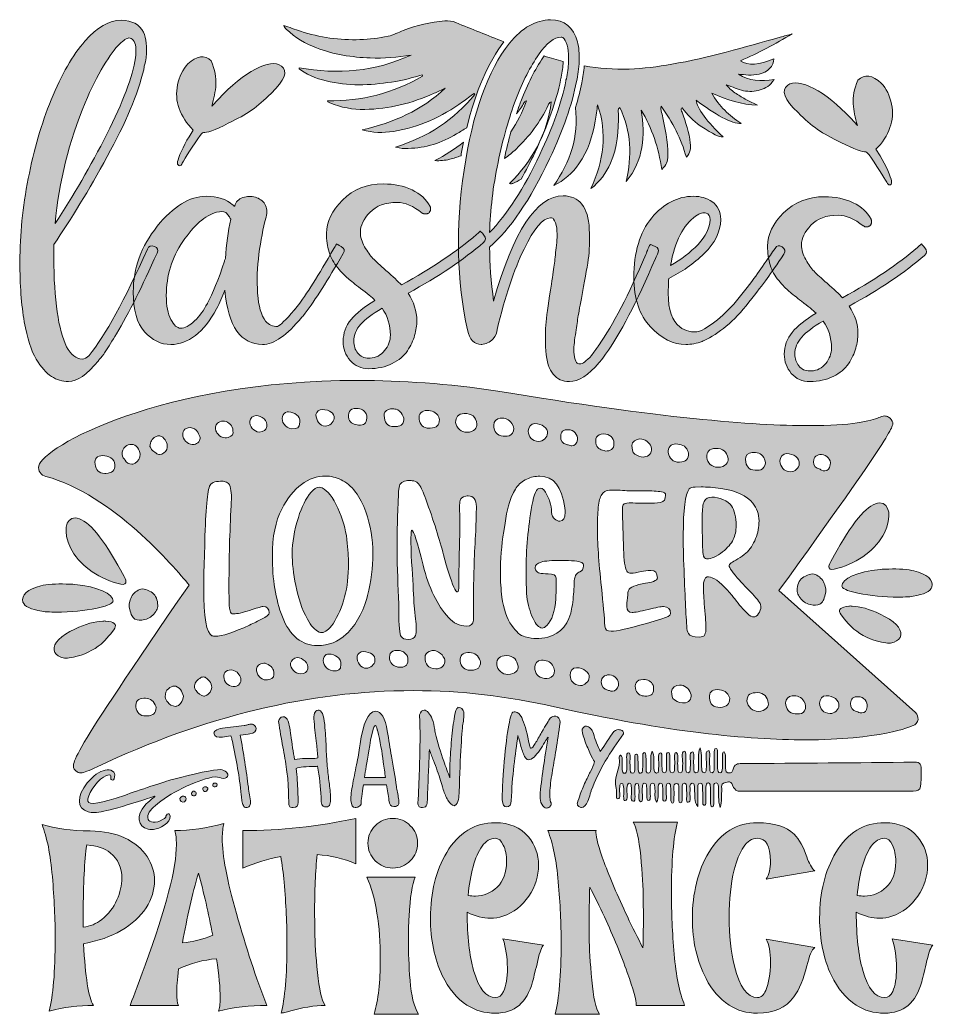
# Model space of a CAD drawing. Header units: inches. Extents: x 163 to 918, y -951 to -129.
import ezdxf

# ---------------------------------------------------------------- set-up
doc = ezdxf.new("R2010")
doc.units = ezdxf.units.IN
doc.header["$MEASUREMENT"] = 0
doc.layers.add('Layer 1', color=7, linetype='Continuous')

# ---------------------------------------------------------------- blocks, each defined once
blk = doc.blocks.new('block 3')
at = {"layer": 'Layer 1', "true_color": 0xbe1e2f}
h = blk.add_hatch(color=242, dxfattribs=at)
h.dxf.hatch_style = 2
edge = h.paths.add_edge_path()
edge.add_spline(control_points=[(495.47, -780.17), (493.86, -780.17), (492.82, -779.81), (492.37, -779.08), (491.91, -778.36), (491.68, -777.49), (491.68, -776.5), (491.71, -775.81), (491.75, -775.12), (491.79, -774.43), (491.83, -774.04), (491.87, -773.66), (491.91, -773.27), (492.89, -754.61), (493.43, -736.84), (493.46, -718.59), (493.46, -716.13), (493.4, -713.65), (493.28, -711.16), (493.16, -708.67), (493.1, -706.11), (493.1, -703.47), (494.1, -700.96), (495.34, -699.65), (496.84, -699.66), (498, -699.66), (499.22, -700.39), (500.49, -701.79), (501.76, -703.19), (502.79, -704.97), (503.58, -707.07), (504.45, -709.87), (505.1, -712.71), (505.55, -715.56), (505.69, -716.43), (505.84, -717.3), (505.99, -718.16), (508.11, -726.97), (510.46, -734.74), (513.04, -741.84), (514.82, -746.69), (516.49, -751.29), (518.09, -755.73), (518, -752.94), (518.01, -749.72), (518.12, -745.97), (518.29, -740.22), (518.67, -733.87), (519.28, -726.61), (519.88, -719.36), (520.67, -712.6), (521.61, -706.76), (522.55, -700.91), (523.58, -697.73), (524.66, -697.79), (524.67, -697.6), (524.67, -697.42), (524.68, -697.23), (528.25, -697.35), (529.95, -699.75), (529.76, -704.11), (529.66, -706.23), (529.41, -708.29), (528.99, -710.3), (528.25, -714.33), (526.56, -738.24), (525.81, -767.24), (525.77, -769.11), (525.56, -771.26), (525.19, -773.68), (524.82, -776.1), (523.79, -777.69), (522.11, -778.45), (521.96, -778.53), (521.8, -778.6), (521.65, -778.68), (519.73, -778.3), (518.01, -776.79), (516.5, -774.14), (514.99, -771.49), (513.72, -768.59), (512.68, -765.41), (511.65, -762.23), (510.92, -759.71), (510.48, -757.92), (508.79, -752.56), (506.82, -747.05), (504.54, -741.27), (503.44, -738.38), (502.33, -735.4), (501.21, -732.31), (500.94, -738.96), (500.68, -745.12), (500.43, -750.95), (500.05, -758.74), (499.78, -765.96), (499.61, -773.04), (499.61, -774.5), (499.41, -776.06), (499.03, -777.7), (498.64, -779.35), (497.45, -780.17), (495.47, -780.17)], knot_values=[0, 0, 0, 0, 1, 1, 1, 2, 2, 2, 3, 3, 3, 4, 4, 4, 5, 5, 5, 6, 6, 6, 7, 7, 7, 8, 8, 8, 9, 9, 9, 10, 10, 10, 11, 11, 11, 12, 12, 12, 13, 13, 13, 14, 14, 14, 15, 15, 15, 16, 16, 16, 17, 17, 17, 18, 18, 18, 19, 19, 19, 20, 20, 20, 21, 21, 21, 22, 22, 22, 23, 23, 23, 24, 24, 24, 25, 25, 25, 26, 26, 26, 27, 27, 27, 28, 28, 28, 29, 29, 29, 30, 30, 30, 31, 31, 31, 32, 32, 32, 33, 33, 33, 34, 34, 34, 34], degree=3, periodic=1)
h = blk.add_hatch(color=242, dxfattribs=at)
h.dxf.hatch_style = 2
edge = h.paths.add_edge_path()
edge.add_spline(control_points=[(388.68, -780.17), (387.92, -780.17), (387.17, -780.06), (386.44, -779.83), (385.71, -779.6), (385.23, -778.87), (384.98, -777.65), (384.89, -772.99), (384.73, -768.29), (384.52, -763.48), (384.32, -758.67), (383.85, -753.8), (383.17, -748.77), (382.36, -742.77), (381.29, -736.54), (380.04, -729.96), (378.78, -723.39), (377.59, -716.45), (376.57, -709), (377.09, -706.73), (378.23, -705.44), (379.96, -705.24), (382.03, -704.99), (383.48, -706.19), (384.31, -708.74), (385.13, -711.28), (385.71, -713.78), (386.04, -716.21), (386.21, -717.52), (386.39, -718.82), (386.57, -720.11), (387.59, -727.53), (388.64, -734.22), (389.64, -740.42), (392.68, -739.92), (395.64, -739.64), (398.5, -739.57), (401.16, -739.56), (403.83, -739.54), (406.5, -739.53), (407.37, -739.51), (408.19, -739.41), (408.97, -739.22), (408.64, -735.41), (408.28, -731.46), (407.91, -727.35), (407.23, -721.59), (406.52, -715.51), (405.8, -709.01), (405.2, -703.24), (406.31, -699.98), (409.14, -699.73), (412.05, -699.41), (413.88, -703.73), (414.62, -711.63), (415.24, -718.12), (415.63, -724.13), (415.79, -729.78), (415.95, -735.43), (416.29, -740.79), (416.76, -745.97), (417.19, -750.63), (417.71, -755.08), (418.32, -759.37), (418.92, -763.67), (419.31, -768.06), (419.45, -772.59), (419.5, -774.43), (419.34, -776.08), (418.98, -777.53), (418.61, -778.99), (417.5, -779.71), (415.66, -779.71), (413.83, -779.71), (412.72, -779.02), (412.32, -777.65), (411.91, -776.27), (411.69, -774.82), (411.65, -773.28), (411.63, -772.71), (411.61, -772.13), (411.59, -771.55), (411.27, -763.25), (410.27, -754.87), (408.72, -745.94), (408.64, -745.94), (408.57, -745.94), (408.49, -745.94), (408.03, -746.12), (407.57, -746.21), (407.1, -746.21), (403.24, -746.26), (399.9, -746.37), (397.08, -746.54), (394.26, -746.7), (392.26, -747.17), (391.1, -747.92), (391.43, -751.21), (391.72, -754.42), (391.97, -757.58), (392.31, -763.91), (392.61, -770.04), (392.76, -776.16), (392.82, -778.68), (391.43, -780.02), (388.68, -780.17)], knot_values=[0, 0, 0, 0, 1, 1, 1, 2, 2, 2, 3, 3, 3, 4, 4, 4, 5, 5, 5, 6, 6, 6, 7, 7, 7, 8, 8, 8, 9, 9, 9, 10, 10, 10, 11, 11, 11, 12, 12, 12, 13, 13, 13, 14, 14, 14, 15, 15, 15, 16, 16, 16, 17, 17, 17, 18, 18, 18, 19, 19, 19, 20, 20, 20, 21, 21, 21, 22, 22, 22, 23, 23, 23, 24, 24, 24, 25, 25, 25, 26, 26, 26, 27, 27, 27, 28, 28, 28, 29, 29, 29, 30, 30, 30, 31, 31, 31, 32, 32, 32, 33, 33, 33, 34, 34, 34, 35, 35, 35, 35], degree=3, periodic=1)
h = blk.add_hatch(color=242, dxfattribs=at)
h.dxf.hatch_style = 2
edge = h.paths.add_edge_path()
edge.add_spline(control_points=[(439.89, -780.17), (437.75, -780.17), (436.57, -778.26), (436.28, -774.43), (436.21, -770.74), (436.76, -766.14), (437.88, -760.4), (439, -754.65), (440.17, -748.73), (441.44, -742.45), (442.52, -737.06), (443.36, -732.02), (443.97, -727.48), (446.25, -711.41), (450.49, -700.74), (456.56, -700.66), (461.45, -700.41), (464.77, -706.46), (466.4, -716.85), (467.57, -724.39), (468.71, -731.29), (469.8, -737.75), (471.39, -746.8), (472.78, -754.96), (473.97, -762.74), (474.15, -764.17), (474.42, -765.79), (474.78, -767.58), (475.15, -769.38), (475.45, -771.08), (475.69, -772.7), (475.93, -774.31), (476.05, -775.62), (476.05, -776.61), (476.06, -777.38), (475.62, -778.05), (474.74, -778.62), (473.86, -779.2), (472.88, -779.48), (471.81, -779.48), (469.44, -779.48), (468.1, -777.73), (467.77, -774.2), (467.16, -770.05), (466.52, -765.86), (465.85, -761.55), (463.22, -761.56), (460.81, -761.52), (458.61, -761.44), (456.41, -761.36), (452.41, -761.33), (446.62, -761.34), (445.45, -769.27), (444.78, -774.18), (444.81, -776.5), (444.82, -777.8), (444.14, -778.8), (442.76, -779.48), (441.92, -779.94), (440.96, -780.17), (439.89, -780.17)], knot_values=[0, 0, 0, 0, 1, 1, 1, 2, 2, 2, 3, 3, 3, 4, 4, 4, 5, 5, 5, 6, 6, 6, 7, 7, 7, 8, 8, 8, 9, 9, 9, 10, 10, 10, 11, 11, 11, 12, 12, 12, 13, 13, 13, 14, 14, 14, 15, 15, 15, 16, 16, 16, 17, 17, 17, 18, 18, 18, 19, 19, 19, 20, 20, 20, 20], degree=3, periodic=1)
edge = h.paths.add_edge_path()
edge.add_spline(control_points=[(465.01, -755.49), (464.28, -751.38), (463.63, -747.09), (463.08, -742.55), (462.17, -734.45), (460.55, -725.76), (458.19, -716.2), (458.15, -716.04), (458.1, -715.88), (458.05, -715.72), (457.55, -713.45), (457.05, -712.28), (456.56, -712.3), (455.08, -712.23), (453.22, -720.38), (451.03, -733.44), (449.4, -743.27), (448.27, -750.17), (447.64, -755.28), (453.62, -755.26), (459.41, -755.33), (465.01, -755.49)], knot_values=[0, 0, 0, 0, 1, 1, 1, 2, 2, 2, 3, 3, 3, 4, 4, 4, 5, 5, 5, 6, 6, 6, 7, 7, 7, 7], degree=3, periodic=1)
h = blk.add_hatch(color=242, dxfattribs=at)
h.dxf.hatch_style = 2
edge = h.paths.add_edge_path()
edge.add_spline(control_points=[(598, -780.63), (596.55, -780.63), (595.24, -779.6), (594.12, -777.53), (593.01, -775.47), (592.51, -773.25), (592.63, -770.87), (593.72, -755.79), (596.46, -740.32), (599.38, -721.9), (598.44, -723.35), (597.5, -724.8), (596.57, -726.23), (595.29, -728.39), (593.89, -730.58), (592.39, -732.81), (590.88, -735.04), (589.33, -736.9), (587.74, -738.43), (586.16, -739.96), (584.58, -740.7), (582.99, -740.67), (581.57, -740.64), (580.23, -739.1), (579, -735.9), (577.76, -732.7), (576.72, -729.36), (575.89, -725.88), (575.25, -723.55), (574.74, -721.79), (574.37, -720.68), (572.18, -736.21), (569.51, -754.17), (568.91, -774.55), (568.83, -777.84), (567.54, -779.56), (564.93, -779.71), (562.95, -779.71), (561.75, -777.81), (561.45, -773.97), (561.36, -772.36), (561.28, -764.18), (562.59, -746.67), (564.82, -721.54), (567.78, -702.52), (570.16, -701.49), (570.85, -701.2), (571.48, -701.08), (572.07, -701.13), (574.22, -701.31), (576.04, -702.92), (577.5, -705.79), (579.64, -710.26), (581.53, -716.94), (583.17, -725.03), (583.99, -729.07), (584.51, -730.99), (584.75, -731.05), (584.99, -731.11), (585.18, -731.14), (585.34, -731.14), (585.9, -731.16), (586.99, -729.89), (588.62, -727.25), (590.26, -724.62), (592.04, -721.58), (593.98, -718.08), (597.51, -711.82), (599.91, -707.81), (601.09, -706.38), (602.59, -705.08), (604.09, -704.52), (605.58, -704.7), (607.81, -704.96), (609.05, -706.79), (609.26, -710.01), (608.15, -717.93), (606.99, -725.32), (605.9, -732.33), (604.97, -738.34), (603.97, -744.07), (602.98, -749.64), (601.98, -755.2), (601.23, -760.63), (600.8, -766.03), (600.63, -768.12), (600.6, -769.79), (600.69, -771.05), (600.77, -772.32), (601.01, -773.75), (601.42, -775.36), (601.7, -776.04), (601.84, -776.69), (601.82, -777.3), (601.81, -778.15), (601.41, -778.91), (600.64, -779.6), (599.87, -780.29), (598.99, -780.63), (598, -780.63)], knot_values=[0, 0, 0, 0, 1, 1, 1, 2, 2, 2, 3, 3, 3, 4, 4, 4, 5, 5, 5, 6, 6, 6, 7, 7, 7, 8, 8, 8, 9, 9, 9, 10, 10, 10, 11, 11, 11, 12, 12, 12, 13, 13, 13, 14, 14, 14, 15, 15, 15, 16, 16, 16, 17, 17, 17, 18, 18, 18, 19, 19, 19, 20, 20, 20, 21, 21, 21, 22, 22, 22, 23, 23, 23, 24, 24, 24, 25, 25, 25, 26, 26, 26, 27, 27, 27, 28, 28, 28, 29, 29, 29, 30, 30, 30, 31, 31, 31, 32, 32, 32, 33, 33, 33, 33], degree=3, periodic=1)
h = blk.add_hatch(color=242, dxfattribs=at)
h.dxf.hatch_style = 2
edge = h.paths.add_edge_path()
edge.add_spline(control_points=[(349.87, -780.17), (348.72, -780.17), (347.9, -779.64), (347.38, -778.57), (346.87, -777.5), (346.5, -776.22), (346.27, -774.73), (346.03, -773.25), (345.84, -771.59), (345.67, -769.77), (344.95, -762.09), (343.79, -754.81), (342.69, -747.82), (341.6, -740.83), (340.04, -733.49), (338.32, -725.68), (338.04, -724.41), (337.79, -723.37), (337.58, -722.57), (337.36, -721.77), (337.15, -721.26), (336.94, -721.04), (334.65, -721.33), (332.36, -721.62), (330.07, -721.92), (325.97, -722.38), (323.66, -721.54), (323.17, -719.38), (322.66, -717.14), (325, -715.52), (330.15, -714.54), (333.11, -714.09), (336.11, -713.72), (339.15, -713.45), (342.18, -713.18), (345.14, -712.86), (348.02, -712.47), (348.93, -712.35), (349.82, -712.14), (350.69, -711.84), (351.57, -711.54), (352.42, -711.34), (353.24, -711.23), (354.4, -711.07), (355.41, -711.34), (356.28, -712.02), (357.14, -712.7), (357.68, -713.64), (357.88, -714.81), (358.26, -717.07), (356.52, -718.59), (352.67, -719.4), (351.07, -719.74), (348.42, -720.08), (344.73, -720.46), (346.16, -727.64), (347.52, -734.92), (348.57, -742.35), (349.62, -749.77), (350.7, -756.76), (351.56, -763.47), (351.84, -765.61), (352.19, -767.72), (352.6, -769.82), (353.01, -771.91), (353.26, -774.03), (353.35, -776.16), (353.39, -777.31), (353.07, -778.26), (352.39, -779.03), (351.71, -779.79), (350.87, -780.17), (349.87, -780.17)], knot_values=[0, 0, 0, 0, 1, 1, 1, 2, 2, 2, 3, 3, 3, 4, 4, 4, 5, 5, 5, 6, 6, 6, 7, 7, 7, 8, 8, 8, 9, 9, 9, 10, 10, 10, 11, 11, 11, 12, 12, 12, 13, 13, 13, 14, 14, 14, 15, 15, 15, 16, 16, 16, 17, 17, 17, 18, 18, 18, 19, 19, 19, 20, 20, 20, 21, 21, 21, 22, 22, 22, 23, 23, 23, 24, 24, 24, 24], degree=3, periodic=1)
h = blk.add_hatch(color=242, dxfattribs=at)
h.dxf.hatch_style = 2
edge = h.paths.add_edge_path()
edge.add_spline(control_points=[(626.94, -780.17), (626.09, -780.17), (625.31, -779.89), (624.59, -779.31), (623.87, -778.74), (623.48, -778.03), (623.42, -777.19), (623.52, -776.43), (624.13, -774.2), (625.44, -770.49), (626.77, -766.8), (628.34, -762.96), (630.18, -758.98), (632.01, -755), (633.45, -752.11), (634.34, -750.34), (635.77, -747.73), (636.92, -745.02), (637.75, -742.22), (636.81, -740.92), (635.52, -738.56), (633.85, -734.98), (632.19, -731.4), (630.66, -727.63), (629.27, -723.6), (627.87, -719.58), (627.25, -716.8), (627.47, -715.55), (628.38, -713.64), (629.58, -712.76), (631.06, -712.95), (632.21, -713.09), (633.32, -713.71), (634.39, -714.78), (635.46, -715.85), (636.26, -717.25), (636.77, -718.95), (638.47, -724.51), (640.35, -729.42), (642.48, -733.85), (646.22, -728.23), (650.06, -722.64), (653.77, -717.22), (655.53, -716.08), (657.06, -715.63), (658.37, -715.84), (659.44, -716), (660.31, -716.43), (660.97, -717.12), (661.63, -717.8), (661.87, -718.51), (661.7, -719.26), (651.07, -733.62), (640.89, -749.93), (635.05, -766.11), (634.75, -767.02), (634.46, -767.93), (634.18, -768.85), (633.67, -770.98), (632.98, -773.04), (632.12, -775.02), (630.66, -778.45), (629.01, -780.17), (626.94, -780.17)], knot_values=[0, 0, 0, 0, 1, 1, 1, 2, 2, 2, 3, 3, 3, 4, 4, 4, 5, 5, 5, 6, 6, 6, 7, 7, 7, 8, 8, 8, 9, 9, 9, 10, 10, 10, 11, 11, 11, 12, 12, 12, 13, 13, 13, 14, 14, 14, 15, 15, 15, 16, 16, 16, 17, 17, 17, 18, 18, 18, 19, 19, 19, 20, 20, 20, 21, 21, 21, 21], degree=3, periodic=1)
at = {"layer": 'Layer 1', "lineweight": 0}
for points, knots in [([(495.47, -780.17), (493.86, -780.17), (492.82, -779.81), (492.37, -779.08), (491.91, -778.36), (491.68, -777.49), (491.68, -776.5), (491.71, -775.81), (491.75, -775.12), (491.79, -774.43), (491.83, -774.04), (491.87, -773.66), (491.91, -773.27), (492.89, -754.61), (493.43, -736.84), (493.46, -718.59), (493.46, -716.13), (493.4, -713.65), (493.28, -711.16), (493.16, -708.67), (493.1, -706.11), (493.1, -703.47), (494.1, -700.96), (495.34, -699.65), (496.84, -699.66), (498, -699.66), (499.22, -700.39), (500.49, -701.79), (501.76, -703.19), (502.79, -704.97), (503.58, -707.07), (504.45, -709.87), (505.1, -712.71), (505.55, -715.56), (505.69, -716.43), (505.84, -717.3), (505.99, -718.16), (508.11, -726.97), (510.46, -734.74), (513.04, -741.84), (514.82, -746.69), (516.49, -751.29), (518.09, -755.73), (518, -752.94), (518.01, -749.72), (518.12, -745.97), (518.29, -740.22), (518.67, -733.87), (519.28, -726.61), (519.88, -719.36), (520.67, -712.6), (521.61, -706.76), (522.55, -700.91), (523.58, -697.73), (524.66, -697.79), (524.67, -697.6), (524.67, -697.42), (524.68, -697.23), (528.25, -697.35), (529.95, -699.75), (529.76, -704.11), (529.66, -706.23), (529.41, -708.29), (528.99, -710.3), (528.25, -714.33), (526.56, -738.24), (525.81, -767.24), (525.77, -769.11), (525.56, -771.26), (525.19, -773.68), (524.82, -776.1), (523.79, -777.69), (522.11, -778.45), (521.96, -778.53), (521.8, -778.6), (521.65, -778.68), (519.73, -778.3), (518.01, -776.79), (516.5, -774.14), (514.99, -771.49), (513.72, -768.59), (512.68, -765.41), (511.65, -762.23), (510.92, -759.71), (510.48, -757.92), (508.79, -752.56), (506.82, -747.05), (504.54, -741.27), (503.44, -738.38), (502.33, -735.4), (501.21, -732.31), (500.94, -738.96), (500.68, -745.12), (500.43, -750.95), (500.05, -758.74), (499.78, -765.96), (499.61, -773.04), (499.61, -774.5), (499.41, -776.06), (499.03, -777.7), (498.64, -779.35), (497.45, -780.17), (495.47, -780.17)], [0, 0, 0, 0, 1, 1, 1, 2, 2, 2, 3, 3, 3, 4, 4, 4, 5, 5, 5, 6, 6, 6, 7, 7, 7, 8, 8, 8, 9, 9, 9, 10, 10, 10, 11, 11, 11, 12, 12, 12, 13, 13, 13, 14, 14, 14, 15, 15, 15, 16, 16, 16, 17, 17, 17, 18, 18, 18, 19, 19, 19, 20, 20, 20, 21, 21, 21, 22, 22, 22, 23, 23, 23, 24, 24, 24, 25, 25, 25, 26, 26, 26, 27, 27, 27, 28, 28, 28, 29, 29, 29, 30, 30, 30, 31, 31, 31, 32, 32, 32, 33, 33, 33, 34, 34, 34, 34]), ([(388.68, -780.17), (387.92, -780.17), (387.17, -780.06), (386.44, -779.83), (385.71, -779.6), (385.23, -778.87), (384.98, -777.65), (384.89, -772.99), (384.73, -768.29), (384.52, -763.48), (384.32, -758.67), (383.85, -753.8), (383.17, -748.77), (382.36, -742.77), (381.29, -736.54), (380.04, -729.96), (378.78, -723.39), (377.59, -716.45), (376.57, -709), (377.09, -706.73), (378.23, -705.44), (379.96, -705.24), (382.03, -704.99), (383.48, -706.19), (384.31, -708.74), (385.13, -711.28), (385.71, -713.78), (386.04, -716.21), (386.21, -717.52), (386.39, -718.82), (386.57, -720.11), (387.59, -727.53), (388.64, -734.22), (389.64, -740.42), (392.68, -739.92), (395.64, -739.64), (398.5, -739.57), (401.16, -739.56), (403.83, -739.54), (406.5, -739.53), (407.37, -739.51), (408.19, -739.41), (408.97, -739.22), (408.64, -735.41), (408.28, -731.46), (407.91, -727.35), (407.23, -721.59), (406.52, -715.51), (405.8, -709.01), (405.2, -703.24), (406.31, -699.98), (409.14, -699.73), (412.05, -699.41), (413.88, -703.73), (414.62, -711.63), (415.24, -718.12), (415.63, -724.13), (415.79, -729.78), (415.95, -735.43), (416.29, -740.79), (416.76, -745.97), (417.19, -750.63), (417.71, -755.08), (418.32, -759.37), (418.92, -763.67), (419.31, -768.06), (419.45, -772.59), (419.5, -774.43), (419.34, -776.08), (418.98, -777.53), (418.61, -778.99), (417.5, -779.71), (415.66, -779.71), (413.83, -779.71), (412.72, -779.02), (412.32, -777.65), (411.91, -776.27), (411.69, -774.82), (411.65, -773.28), (411.63, -772.71), (411.61, -772.13), (411.59, -771.55), (411.27, -763.25), (410.27, -754.87), (408.72, -745.94), (408.64, -745.94), (408.57, -745.94), (408.49, -745.94), (408.03, -746.12), (407.57, -746.21), (407.1, -746.21), (403.24, -746.26), (399.9, -746.37), (397.08, -746.54), (394.26, -746.7), (392.26, -747.17), (391.1, -747.92), (391.43, -751.21), (391.72, -754.42), (391.97, -757.58), (392.31, -763.91), (392.61, -770.04), (392.76, -776.16), (392.82, -778.68), (391.43, -780.02), (388.68, -780.17)], [0, 0, 0, 0, 1, 1, 1, 2, 2, 2, 3, 3, 3, 4, 4, 4, 5, 5, 5, 6, 6, 6, 7, 7, 7, 8, 8, 8, 9, 9, 9, 10, 10, 10, 11, 11, 11, 12, 12, 12, 13, 13, 13, 14, 14, 14, 15, 15, 15, 16, 16, 16, 17, 17, 17, 18, 18, 18, 19, 19, 19, 20, 20, 20, 21, 21, 21, 22, 22, 22, 23, 23, 23, 24, 24, 24, 25, 25, 25, 26, 26, 26, 27, 27, 27, 28, 28, 28, 29, 29, 29, 30, 30, 30, 31, 31, 31, 32, 32, 32, 33, 33, 33, 34, 34, 34, 35, 35, 35, 35]), ([(439.89, -780.17), (437.75, -780.17), (436.57, -778.26), (436.28, -774.43), (436.21, -770.74), (436.76, -766.14), (437.88, -760.4), (439, -754.65), (440.17, -748.73), (441.44, -742.45), (442.52, -737.06), (443.36, -732.02), (443.97, -727.48), (446.25, -711.41), (450.49, -700.74), (456.56, -700.66), (461.45, -700.41), (464.77, -706.46), (466.4, -716.85), (467.57, -724.39), (468.71, -731.29), (469.8, -737.75), (471.39, -746.8), (472.78, -754.96), (473.97, -762.74), (474.15, -764.17), (474.42, -765.79), (474.78, -767.58), (475.15, -769.38), (475.45, -771.08), (475.69, -772.7), (475.93, -774.31), (476.05, -775.62), (476.05, -776.61), (476.06, -777.38), (475.62, -778.05), (474.74, -778.62), (473.86, -779.2), (472.88, -779.48), (471.81, -779.48), (469.44, -779.48), (468.1, -777.73), (467.77, -774.2), (467.16, -770.05), (466.52, -765.86), (465.85, -761.55), (463.22, -761.56), (460.81, -761.52), (458.61, -761.44), (456.41, -761.36), (452.41, -761.33), (446.62, -761.34), (445.45, -769.27), (444.78, -774.18), (444.81, -776.5), (444.82, -777.8), (444.14, -778.8), (442.76, -779.48), (441.92, -779.94), (440.96, -780.17), (439.89, -780.17)], [0, 0, 0, 0, 1, 1, 1, 2, 2, 2, 3, 3, 3, 4, 4, 4, 5, 5, 5, 6, 6, 6, 7, 7, 7, 8, 8, 8, 9, 9, 9, 10, 10, 10, 11, 11, 11, 12, 12, 12, 13, 13, 13, 14, 14, 14, 15, 15, 15, 16, 16, 16, 17, 17, 17, 18, 18, 18, 19, 19, 19, 20, 20, 20, 20]), ([(598, -780.63), (596.55, -780.63), (595.24, -779.6), (594.12, -777.53), (593.01, -775.47), (592.51, -773.25), (592.63, -770.87), (593.72, -755.79), (596.46, -740.32), (599.38, -721.9), (598.44, -723.35), (597.5, -724.8), (596.57, -726.23), (595.29, -728.39), (593.89, -730.58), (592.39, -732.81), (590.88, -735.04), (589.33, -736.9), (587.74, -738.43), (586.16, -739.96), (584.58, -740.7), (582.99, -740.67), (581.57, -740.64), (580.23, -739.1), (579, -735.9), (577.76, -732.7), (576.72, -729.36), (575.89, -725.88), (575.25, -723.55), (574.74, -721.79), (574.37, -720.68), (572.18, -736.21), (569.51, -754.17), (568.91, -774.55), (568.83, -777.84), (567.54, -779.56), (564.93, -779.71), (562.95, -779.71), (561.75, -777.81), (561.45, -773.97), (561.36, -772.36), (561.28, -764.18), (562.59, -746.67), (564.82, -721.54), (567.78, -702.52), (570.16, -701.49), (570.85, -701.2), (571.48, -701.08), (572.07, -701.13), (574.22, -701.31), (576.04, -702.92), (577.5, -705.79), (579.64, -710.26), (581.53, -716.94), (583.17, -725.03), (583.99, -729.07), (584.51, -730.99), (584.75, -731.05), (584.99, -731.11), (585.18, -731.14), (585.34, -731.14), (585.9, -731.16), (586.99, -729.89), (588.62, -727.25), (590.26, -724.62), (592.04, -721.58), (593.98, -718.08), (597.51, -711.82), (599.91, -707.81), (601.09, -706.38), (602.59, -705.08), (604.09, -704.52), (605.58, -704.7), (607.81, -704.96), (609.05, -706.79), (609.26, -710.01), (608.15, -717.93), (606.99, -725.32), (605.9, -732.33), (604.97, -738.34), (603.97, -744.07), (602.98, -749.64), (601.98, -755.2), (601.23, -760.63), (600.8, -766.03), (600.63, -768.12), (600.6, -769.79), (600.69, -771.05), (600.77, -772.32), (601.01, -773.75), (601.42, -775.36), (601.7, -776.04), (601.84, -776.69), (601.82, -777.3), (601.81, -778.15), (601.41, -778.91), (600.64, -779.6), (599.87, -780.29), (598.99, -780.63), (598, -780.63)], [0, 0, 0, 0, 1, 1, 1, 2, 2, 2, 3, 3, 3, 4, 4, 4, 5, 5, 5, 6, 6, 6, 7, 7, 7, 8, 8, 8, 9, 9, 9, 10, 10, 10, 11, 11, 11, 12, 12, 12, 13, 13, 13, 14, 14, 14, 15, 15, 15, 16, 16, 16, 17, 17, 17, 18, 18, 18, 19, 19, 19, 20, 20, 20, 21, 21, 21, 22, 22, 22, 23, 23, 23, 24, 24, 24, 25, 25, 25, 26, 26, 26, 27, 27, 27, 28, 28, 28, 29, 29, 29, 30, 30, 30, 31, 31, 31, 32, 32, 32, 33, 33, 33, 33]), ([(349.87, -780.17), (348.72, -780.17), (347.9, -779.64), (347.38, -778.57), (346.87, -777.5), (346.5, -776.22), (346.27, -774.73), (346.03, -773.25), (345.84, -771.59), (345.67, -769.77), (344.95, -762.09), (343.79, -754.81), (342.69, -747.82), (341.6, -740.83), (340.04, -733.49), (338.32, -725.68), (338.04, -724.41), (337.79, -723.37), (337.58, -722.57), (337.36, -721.77), (337.15, -721.26), (336.94, -721.04), (334.65, -721.33), (332.36, -721.62), (330.07, -721.92), (325.97, -722.38), (323.66, -721.54), (323.17, -719.38), (322.66, -717.14), (325, -715.52), (330.15, -714.54), (333.11, -714.09), (336.11, -713.72), (339.15, -713.45), (342.18, -713.18), (345.14, -712.86), (348.02, -712.47), (348.93, -712.35), (349.82, -712.14), (350.69, -711.84), (351.57, -711.54), (352.42, -711.34), (353.24, -711.23), (354.4, -711.07), (355.41, -711.34), (356.28, -712.02), (357.14, -712.7), (357.68, -713.64), (357.88, -714.81), (358.26, -717.07), (356.52, -718.59), (352.67, -719.4), (351.07, -719.74), (348.42, -720.08), (344.73, -720.46), (346.16, -727.64), (347.52, -734.92), (348.57, -742.35), (349.62, -749.77), (350.7, -756.76), (351.56, -763.47), (351.84, -765.61), (352.19, -767.72), (352.6, -769.82), (353.01, -771.91), (353.26, -774.03), (353.35, -776.16), (353.39, -777.31), (353.07, -778.26), (352.39, -779.03), (351.71, -779.79), (350.87, -780.17), (349.87, -780.17)], [0, 0, 0, 0, 1, 1, 1, 2, 2, 2, 3, 3, 3, 4, 4, 4, 5, 5, 5, 6, 6, 6, 7, 7, 7, 8, 8, 8, 9, 9, 9, 10, 10, 10, 11, 11, 11, 12, 12, 12, 13, 13, 13, 14, 14, 14, 15, 15, 15, 16, 16, 16, 17, 17, 17, 18, 18, 18, 19, 19, 19, 20, 20, 20, 21, 21, 21, 22, 22, 22, 23, 23, 23, 24, 24, 24, 24]), ([(465.01, -755.49), (464.28, -751.38), (463.63, -747.09), (463.08, -742.55), (462.17, -734.45), (460.55, -725.76), (458.19, -716.2), (458.15, -716.04), (458.1, -715.88), (458.05, -715.72), (457.55, -713.45), (457.05, -712.28), (456.56, -712.3), (455.08, -712.23), (453.22, -720.38), (451.03, -733.44), (449.4, -743.27), (448.27, -750.17), (447.64, -755.28), (453.62, -755.26), (459.41, -755.33), (465.01, -755.49)], [0, 0, 0, 0, 1, 1, 1, 2, 2, 2, 3, 3, 3, 4, 4, 4, 5, 5, 5, 6, 6, 6, 7, 7, 7, 7]), ([(626.94, -780.17), (626.09, -780.17), (625.31, -779.89), (624.59, -779.31), (623.87, -778.74), (623.48, -778.03), (623.42, -777.19), (623.52, -776.43), (624.13, -774.2), (625.44, -770.49), (626.77, -766.8), (628.34, -762.96), (630.18, -758.98), (632.01, -755), (633.45, -752.11), (634.34, -750.34), (635.77, -747.73), (636.92, -745.02), (637.75, -742.22), (636.81, -740.92), (635.52, -738.56), (633.85, -734.98), (632.19, -731.4), (630.66, -727.63), (629.27, -723.6), (627.87, -719.58), (627.25, -716.8), (627.47, -715.55), (628.38, -713.64), (629.58, -712.76), (631.06, -712.95), (632.21, -713.09), (633.32, -713.71), (634.39, -714.78), (635.46, -715.85), (636.26, -717.25), (636.77, -718.95), (638.47, -724.51), (640.35, -729.42), (642.48, -733.85), (646.22, -728.23), (650.06, -722.64), (653.77, -717.22), (655.53, -716.08), (657.06, -715.63), (658.37, -715.84), (659.44, -716), (660.31, -716.43), (660.97, -717.12), (661.63, -717.8), (661.87, -718.51), (661.7, -719.26), (651.07, -733.62), (640.89, -749.93), (635.05, -766.11), (634.75, -767.02), (634.46, -767.93), (634.18, -768.85), (633.67, -770.98), (632.98, -773.04), (632.12, -775.02), (630.66, -778.45), (629.01, -780.17), (626.94, -780.17)], [0, 0, 0, 0, 1, 1, 1, 2, 2, 2, 3, 3, 3, 4, 4, 4, 5, 5, 5, 6, 6, 6, 7, 7, 7, 8, 8, 8, 9, 9, 9, 10, 10, 10, 11, 11, 11, 12, 12, 12, 13, 13, 13, 14, 14, 14, 15, 15, 15, 16, 16, 16, 17, 17, 17, 18, 18, 18, 19, 19, 19, 20, 20, 20, 21, 21, 21, 21])]:
    blk.add_open_spline(points, degree=3, knots=knots, dxfattribs=at)
blk = doc.blocks.new('block 4')
at = {"layer": 'Layer 1', "true_color": 0x030405}
h = blk.add_hatch(color=178, dxfattribs=at)
h.dxf.hatch_style = 2
edge = h.paths.add_edge_path()
edge.add_spline(control_points=[(186.79, -948.59), (190.16, -936.19), (191.84, -916.14), (191.84, -888.43), (191.84, -872.66), (191.06, -855.63), (189.49, -837.34), (187.92, -819.04), (185.07, -804.65), (180.94, -794.17), (191.73, -797.53), (205.05, -799.33), (220.89, -799.56), (231.99, -799.72), (241.37, -801.59), (249.02, -805.19), (257.44, -809.25), (263.7, -814.41), (267.79, -820.69), (271.89, -826.97), (273.93, -833.66), (273.93, -840.78), (273.93, -848.43), (271.6, -855.88), (266.93, -863.11), (262.26, -870.34), (255.37, -876.64), (246.26, -882), (237.84, -886.9), (227.55, -890.49), (215.38, -892.79), (216.68, -920.19), (219.36, -937.18), (223.42, -943.77), (211.25, -943.77), (199.04, -945.37), (186.79, -948.59)], knot_values=[0, 0, 0, 0, 1, 1, 1, 2, 2, 2, 3, 3, 3, 4, 4, 4, 5, 5, 5, 6, 6, 6, 7, 7, 7, 8, 8, 8, 9, 9, 9, 10, 10, 10, 11, 11, 11, 12, 12, 12, 12], degree=3, periodic=1)
edge = h.paths.add_edge_path()
edge.add_spline(control_points=[(215.04, -879.01), (220.7, -878.48), (225.79, -876.41), (230.3, -872.81), (235.97, -868.3), (240.16, -862.9), (242.88, -856.62), (245.59, -850.35), (246.95, -844.38), (246.95, -838.71), (246.95, -829.91), (243.78, -822.91), (237.42, -817.7), (232.83, -813.95), (226.32, -811.77), (217.91, -811.16), (215.99, -824.32), (215.04, -843.19), (215.04, -867.76), (215.04, -867.76), (215.04, -879.01), (215.04, -879.01)], knot_values=[0, 0, 0, 0, 1, 1, 1, 2, 2, 2, 3, 3, 3, 4, 4, 4, 5, 5, 5, 6, 6, 6, 7, 7, 7, 7], degree=3, periodic=1)
h = blk.add_hatch(color=178, dxfattribs=at)
h.dxf.hatch_style = 2
edge = h.paths.add_edge_path()
edge.add_spline(control_points=[(326.75, -948.59), (327.74, -946.45), (328.24, -942.77), (328.24, -937.57), (328.24, -929.38), (327.24, -918.62), (325.25, -905.31), (314.31, -906.07), (303.82, -908.86), (293.8, -913.69), (292.8, -922.64), (292.3, -929.23), (292.3, -933.43), (292.3, -938.26), (292.76, -941.7), (293.68, -943.77), (293.68, -943.77), (253.73, -943.77), (253.73, -943.77), (255.18, -940.4), (259.35, -929.34), (266.24, -910.59), (283.46, -863.51), (292.07, -830.22), (292.07, -810.7), (292.07, -806.26), (291.61, -802.43), (290.7, -799.22), (303.56, -799.22), (317.1, -797.27), (331.34, -793.36), (330.42, -796.73), (329.96, -800.79), (329.96, -805.53), (329.96, -819.47), (333.87, -840.24), (341.67, -867.88), (349.56, -895.82), (357.9, -921.11), (366.7, -943.77), (352.92, -943.77), (339.61, -945.37), (326.75, -948.59)], knot_values=[0, 0, 0, 0, 1, 1, 1, 2, 2, 2, 3, 3, 3, 4, 4, 4, 5, 5, 5, 6, 6, 6, 7, 7, 7, 8, 8, 8, 9, 9, 9, 10, 10, 10, 11, 11, 11, 12, 12, 12, 13, 13, 13, 14, 14, 14, 14], degree=3, periodic=1)
edge = h.paths.add_edge_path()
edge.add_spline(control_points=[(297.01, -892.1), (305.58, -891.26), (313.93, -889.16), (322.04, -885.79), (318.67, -867.57), (314.73, -850.46), (310.21, -834.47), (305.24, -851.99), (300.84, -871.21), (297.01, -892.1)], knot_values=[0, 0, 0, 0, 1, 1, 1, 2, 2, 2, 3, 3, 3, 3], degree=3, periodic=1)
h = blk.add_hatch(color=178, dxfattribs=at)
h.dxf.hatch_style = 2
edge = h.paths.add_edge_path()
edge.add_spline(control_points=[(378.53, -950.31), (381.82, -938.14), (383.47, -919.04), (383.47, -893.02), (383.47, -877.1), (382.66, -860.07), (381.05, -841.93), (380.37, -834.2), (379.45, -827.12), (378.3, -820.69), (367.74, -822.6), (357.29, -825.85), (346.95, -830.45), (346.95, -830.45), (346.95, -799.22), (346.95, -799.22), (378.03, -799.22), (409.14, -795.89), (440.3, -789.23), (440.3, -789.23), (440.3, -826.77), (440.3, -826.77), (430.04, -822.41), (419.4, -819.85), (408.38, -819.08), (407, -832.71), (406.31, -848.93), (406.31, -867.76), (406.31, -868.91), (406.37, -873.94), (406.49, -882.86), (406.6, -891.78), (407.33, -903.05), (408.67, -916.67), (410, -930.3), (412.09, -939.33), (414.92, -943.77), (406.81, -943.77), (396.09, -945.6), (382.78, -949.28), (381.4, -949.66), (379.98, -950.01), (378.53, -950.31)], knot_values=[0, 0, 0, 0, 1, 1, 1, 2, 2, 2, 3, 3, 3, 4, 4, 4, 5, 5, 5, 6, 6, 6, 7, 7, 7, 8, 8, 8, 9, 9, 9, 10, 10, 10, 11, 11, 11, 12, 12, 12, 13, 13, 13, 14, 14, 14, 14], degree=3, periodic=1)
h = blk.add_hatch(color=178, dxfattribs=at)
h.dxf.hatch_style = 2
edge = h.paths.add_edge_path()
edge.add_spline(control_points=[(492.19, -951), (492.19, -951), (455.57, -951), (455.57, -951), (458.93, -939.29), (460.62, -924.33), (460.62, -906.11), (460.62, -877.63), (456.94, -854.83), (449.6, -837.68), (449.6, -837.68), (489.55, -837.68), (489.55, -837.68), (486.95, -843.5), (485.23, -854.37), (484.38, -870.29), (484, -877.1), (483.81, -883.91), (483.81, -890.72), (483.81, -899.83), (484.27, -910.64), (485.19, -923.16), (486.11, -935.67), (488.44, -944.95), (492.19, -951)], knot_values=[0, 0, 0, 0, 1, 1, 1, 2, 2, 2, 3, 3, 3, 4, 4, 4, 5, 5, 5, 6, 6, 6, 7, 7, 7, 8, 8, 8, 8], degree=3, periodic=1)
edge = h.paths.add_edge_path()
edge.add_spline(control_points=[(470.95, -830.22), (465.29, -830.22), (460.45, -828.21), (456.43, -824.19), (452.41, -820.17), (450.4, -815.33), (450.4, -809.67), (450.4, -804), (452.41, -799.18), (456.43, -795.2), (460.45, -791.22), (465.29, -789.23), (470.95, -789.23), (476.62, -789.23), (481.44, -791.22), (485.42, -795.2), (489.4, -799.18), (491.39, -804), (491.39, -809.67), (491.39, -815.33), (489.4, -820.17), (485.42, -824.19), (481.44, -828.21), (476.62, -830.22), (470.95, -830.22)], knot_values=[0, 0, 0, 0, 1, 1, 1, 2, 2, 2, 3, 3, 3, 4, 4, 4, 5, 5, 5, 6, 6, 6, 7, 7, 7, 8, 8, 8, 8], degree=3, periodic=1)
h = blk.add_hatch(color=178, dxfattribs=at)
h.dxf.hatch_style = 2
edge = h.paths.add_edge_path()
edge.add_spline(control_points=[(555.8, -950.2), (546.84, -950.2), (539, -947.98), (532.26, -943.54), (523.77, -937.95), (516.95, -929.76), (511.83, -918.97), (505.32, -905.19), (502.07, -889.39), (502.07, -871.55), (502.07, -850.35), (506.54, -832.28), (515.5, -817.36), (525.22, -800.98), (538.65, -792.79), (555.8, -792.79), (567.43, -792.79), (576.5, -796.65), (583.01, -804.38), (588.6, -811.12), (591.39, -818.93), (591.39, -827.81), (591.39, -836.84), (588.69, -845.37), (583.3, -853.41), (577.9, -861.45), (570.76, -867), (561.88, -870.06), (558.59, -871.21), (555.19, -871.78), (551.66, -871.78), (545.62, -871.78), (539.19, -870.13), (532.38, -866.84), (532.38, -886.52), (534.17, -902.55), (537.77, -914.95), (542.06, -929.87), (548.07, -937.34), (555.8, -937.34), (558.63, -937.34), (560.85, -935.61), (562.46, -932.17), (564.6, -927.58), (565.67, -921.11), (565.67, -912.77), (565.67, -904.12), (564.45, -896.16), (562, -888.89), (562, -888.89), (595.64, -893.94), (595.64, -893.94), (594.11, -895.24), (592.5, -899.49), (590.82, -906.68), (589.13, -913.88), (587.68, -919.77), (586.45, -924.36), (581.78, -941.59), (571.57, -950.2), (555.8, -950.2)], knot_values=[0, 0, 0, 0, 1, 1, 1, 2, 2, 2, 3, 3, 3, 4, 4, 4, 5, 5, 5, 6, 6, 6, 7, 7, 7, 8, 8, 8, 9, 9, 9, 10, 10, 10, 11, 11, 11, 12, 12, 12, 13, 13, 13, 14, 14, 14, 15, 15, 15, 16, 16, 16, 17, 17, 17, 18, 18, 18, 19, 19, 19, 20, 20, 20, 20], degree=3, periodic=1)
edge = h.paths.add_edge_path()
edge.add_spline(control_points=[(539.27, -853.41), (546, -853.41), (551.97, -850.92), (557.18, -845.95), (562.38, -840.97), (564.98, -834.01), (564.98, -825.05), (564.98, -819.54), (564.08, -814.93), (562.29, -811.22), (560.49, -807.5), (558.32, -805.65), (555.8, -805.65), (551.51, -805.65), (547.84, -807.81), (544.78, -812.13), (541.71, -816.46), (539.21, -822.16), (537.26, -829.24), (535.31, -836.32), (533.94, -844.19), (533.18, -852.84), (535.32, -853.22), (537.35, -853.41), (539.27, -853.41)], knot_values=[0, 0, 0, 0, 1, 1, 1, 2, 2, 2, 3, 3, 3, 4, 4, 4, 5, 5, 5, 6, 6, 6, 7, 7, 7, 8, 8, 8, 8], degree=3, periodic=1)
h = blk.add_hatch(color=178, dxfattribs=at)
h.dxf.hatch_style = 2
edge = h.paths.add_edge_path()
edge.add_spline(control_points=[(641.68, -951), (641.68, -951), (605.05, -951), (605.05, -951), (608.42, -938.68), (610.11, -918.97), (610.11, -891.87), (610.11, -876.41), (609.32, -859.71), (607.75, -841.76), (606.18, -823.81), (603.29, -809.63), (599.08, -799.22), (599.08, -799.22), (639.04, -799.22), (639.04, -799.22), (638.88, -799.68), (638.81, -800.25), (638.81, -800.94), (638.81, -804.84), (641.1, -813.07), (645.7, -825.62), (650.29, -838.18), (656.68, -853.1), (664.87, -870.4), (669.08, -879.43), (673.37, -888.01), (677.73, -896.12), (677.96, -888.47), (678.07, -880.43), (678.07, -872.01), (678.07, -870.71), (678.05, -865.37), (678.02, -855.99), (677.98, -846.62), (677.27, -834.77), (675.89, -820.46), (674.51, -806.15), (672.45, -796.73), (669.69, -792.21), (669.69, -792.21), (706.32, -792.21), (706.32, -792.21), (702.95, -804.61), (701.27, -824.32), (701.27, -851.34), (701.27, -866.8), (702.03, -883.47), (703.56, -901.34), (705.09, -919.22), (707.96, -933.36), (712.17, -943.77), (712.17, -943.77), (672.22, -943.77), (672.22, -943.77), (672.22, -939.63), (669.73, -930.56), (664.76, -916.56), (659.78, -902.55), (653.47, -887.2), (645.81, -870.52), (641.83, -861.87), (637.81, -853.68), (633.76, -845.95), (633.45, -853.91), (633.3, -862.29), (633.3, -871.09), (633.3, -872.39), (633.32, -877.75), (633.36, -887.16), (633.39, -896.58), (634.08, -908.46), (635.42, -922.81), (636.76, -937.17), (638.85, -946.56), (641.68, -951)], knot_values=[0, 0, 0, 0, 1, 1, 1, 2, 2, 2, 3, 3, 3, 4, 4, 4, 5, 5, 5, 6, 6, 6, 7, 7, 7, 8, 8, 8, 9, 9, 9, 10, 10, 10, 11, 11, 11, 12, 12, 12, 13, 13, 13, 14, 14, 14, 15, 15, 15, 16, 16, 16, 17, 17, 17, 18, 18, 18, 19, 19, 19, 20, 20, 20, 21, 21, 21, 22, 22, 22, 23, 23, 23, 24, 24, 24, 25, 25, 25, 25], degree=3, periodic=1)
h = blk.add_hatch(color=178, dxfattribs=at)
h.dxf.hatch_style = 2
edge = h.paths.add_edge_path()
edge.add_spline(control_points=[(772.34, -950.2), (763.38, -950.2), (755.57, -947.98), (748.91, -943.54), (741.11, -938.41), (734.75, -931.1), (729.85, -921.61), (722.35, -907.3), (718.6, -890.61), (718.6, -871.55), (718.6, -861.68), (719.73, -852.05), (721.99, -842.68), (724.25, -833.3), (727.63, -824.86), (732.15, -817.36), (741.87, -800.98), (755.27, -792.79), (772.34, -792.79), (786.03, -792.79), (796.14, -795.96), (802.65, -802.32), (807.08, -806.68), (810.6, -812.92), (813.21, -821.03), (814.89, -826.24), (817.07, -830.1), (819.75, -832.63), (819.75, -832.63), (779.57, -839.4), (779.57, -839.4), (781.94, -835.58), (783.13, -830.68), (783.13, -824.71), (783.13, -812), (779.53, -805.65), (772.34, -805.65), (767.89, -805.65), (764.07, -808.06), (760.85, -812.88), (757.64, -817.7), (755.07, -824.02), (753.16, -831.82), (750.33, -843.31), (748.91, -856.28), (748.91, -870.75), (748.91, -886.06), (750.37, -899.56), (753.28, -911.27), (757.64, -928.65), (763.99, -937.34), (772.34, -937.34), (775.24, -937.34), (777.54, -935.35), (779.22, -931.37), (781.83, -925.24), (783.13, -917.55), (783.13, -908.29), (783.13, -899.56), (781.94, -893.17), (779.57, -889.12), (779.57, -889.12), (819.75, -895.89), (819.75, -895.89), (817.38, -897.8), (815.2, -902.89), (813.21, -911.16), (810.6, -921.95), (807.01, -930.49), (802.42, -936.76), (795.91, -945.72), (785.88, -950.2), (772.34, -950.2)], knot_values=[0, 0, 0, 0, 1, 1, 1, 2, 2, 2, 3, 3, 3, 4, 4, 4, 5, 5, 5, 6, 6, 6, 7, 7, 7, 8, 8, 8, 9, 9, 9, 10, 10, 10, 11, 11, 11, 12, 12, 12, 13, 13, 13, 14, 14, 14, 15, 15, 15, 16, 16, 16, 17, 17, 17, 18, 18, 18, 19, 19, 19, 20, 20, 20, 21, 21, 21, 22, 22, 22, 23, 23, 23, 24, 24, 24, 24], degree=3, periodic=1)
h = blk.add_hatch(color=178, dxfattribs=at)
h.dxf.hatch_style = 2
edge = h.paths.add_edge_path()
edge.add_spline(control_points=[(877.5, -950.2), (868.55, -950.2), (860.7, -947.98), (853.97, -943.54), (845.47, -937.95), (838.66, -929.76), (833.53, -918.97), (827.02, -905.19), (823.77, -889.39), (823.77, -871.55), (823.77, -850.35), (828.25, -832.28), (837.2, -817.36), (846.92, -800.98), (860.36, -792.79), (877.5, -792.79), (889.14, -792.79), (898.21, -796.65), (904.71, -804.38), (910.3, -811.12), (913.09, -818.93), (913.09, -827.81), (913.09, -836.84), (910.4, -845.37), (905, -853.41), (899.6, -861.45), (892.47, -867), (883.59, -870.06), (880.3, -871.21), (876.89, -871.78), (873.37, -871.78), (867.32, -871.78), (860.89, -870.13), (854.08, -866.84), (854.08, -886.52), (855.88, -902.55), (859.48, -914.95), (863.76, -929.87), (869.77, -937.34), (877.5, -937.34), (880.33, -937.34), (882.56, -935.61), (884.16, -932.17), (886.3, -927.58), (887.38, -921.11), (887.38, -912.77), (887.38, -904.12), (886.15, -896.16), (883.7, -888.89), (883.7, -888.89), (917.34, -893.94), (917.34, -893.94), (915.81, -895.24), (914.2, -899.49), (912.52, -906.68), (910.84, -913.88), (909.38, -919.77), (908.16, -924.36), (903.49, -941.59), (893.27, -950.2), (877.5, -950.2)], knot_values=[0, 0, 0, 0, 1, 1, 1, 2, 2, 2, 3, 3, 3, 4, 4, 4, 5, 5, 5, 6, 6, 6, 7, 7, 7, 8, 8, 8, 9, 9, 9, 10, 10, 10, 11, 11, 11, 12, 12, 12, 13, 13, 13, 14, 14, 14, 15, 15, 15, 16, 16, 16, 17, 17, 17, 18, 18, 18, 19, 19, 19, 20, 20, 20, 20], degree=3, periodic=1)
edge = h.paths.add_edge_path()
edge.add_spline(control_points=[(860.97, -853.41), (867.7, -853.41), (873.67, -850.92), (878.88, -845.95), (884.09, -840.97), (886.69, -834.01), (886.69, -825.05), (886.69, -819.54), (885.79, -814.93), (883.99, -811.22), (882.19, -807.5), (880.03, -805.65), (877.5, -805.65), (873.22, -805.65), (869.54, -807.81), (866.48, -812.13), (863.42, -816.46), (860.91, -822.16), (858.96, -829.24), (857.01, -836.32), (855.65, -844.19), (854.88, -852.84), (857.03, -853.22), (859.06, -853.41), (860.97, -853.41)], knot_values=[0, 0, 0, 0, 1, 1, 1, 2, 2, 2, 3, 3, 3, 4, 4, 4, 5, 5, 5, 6, 6, 6, 7, 7, 7, 8, 8, 8, 8], degree=3, periodic=1)
at = {"layer": 'Layer 1', "lineweight": 0}
for points, knots in [([(186.79, -948.59), (190.16, -936.19), (191.84, -916.14), (191.84, -888.43), (191.84, -872.66), (191.06, -855.63), (189.49, -837.34), (187.92, -819.04), (185.07, -804.65), (180.94, -794.17), (191.73, -797.53), (205.05, -799.33), (220.89, -799.56), (231.99, -799.72), (241.37, -801.59), (249.02, -805.19), (257.44, -809.25), (263.7, -814.41), (267.79, -820.69), (271.89, -826.97), (273.93, -833.66), (273.93, -840.78), (273.93, -848.43), (271.6, -855.88), (266.93, -863.11), (262.26, -870.34), (255.37, -876.64), (246.26, -882), (237.84, -886.9), (227.55, -890.49), (215.38, -892.79), (216.68, -920.19), (219.36, -937.18), (223.42, -943.77), (211.25, -943.77), (199.04, -945.37), (186.79, -948.59)], [0, 0, 0, 0, 1, 1, 1, 2, 2, 2, 3, 3, 3, 4, 4, 4, 5, 5, 5, 6, 6, 6, 7, 7, 7, 8, 8, 8, 9, 9, 9, 10, 10, 10, 11, 11, 11, 12, 12, 12, 12]), ([(326.75, -948.59), (327.74, -946.45), (328.24, -942.77), (328.24, -937.57), (328.24, -929.38), (327.24, -918.62), (325.25, -905.31), (314.31, -906.07), (303.82, -908.86), (293.8, -913.69), (292.8, -922.64), (292.3, -929.23), (292.3, -933.43), (292.3, -938.26), (292.76, -941.7), (293.68, -943.77), (293.68, -943.77), (253.73, -943.77), (253.73, -943.77), (255.18, -940.4), (259.35, -929.34), (266.24, -910.59), (283.46, -863.51), (292.07, -830.22), (292.07, -810.7), (292.07, -806.26), (291.61, -802.43), (290.7, -799.22), (303.56, -799.22), (317.1, -797.27), (331.34, -793.36), (330.42, -796.73), (329.96, -800.79), (329.96, -805.53), (329.96, -819.47), (333.87, -840.24), (341.67, -867.88), (349.56, -895.82), (357.9, -921.11), (366.7, -943.77), (352.92, -943.77), (339.61, -945.37), (326.75, -948.59)], [0, 0, 0, 0, 1, 1, 1, 2, 2, 2, 3, 3, 3, 4, 4, 4, 5, 5, 5, 6, 6, 6, 7, 7, 7, 8, 8, 8, 9, 9, 9, 10, 10, 10, 11, 11, 11, 12, 12, 12, 13, 13, 13, 14, 14, 14, 14]), ([(378.53, -950.31), (381.82, -938.14), (383.47, -919.04), (383.47, -893.02), (383.47, -877.1), (382.66, -860.07), (381.05, -841.93), (380.37, -834.2), (379.45, -827.12), (378.3, -820.69), (367.74, -822.6), (357.29, -825.85), (346.95, -830.45), (346.95, -830.45), (346.95, -799.22), (346.95, -799.22), (378.03, -799.22), (409.14, -795.89), (440.3, -789.23), (440.3, -789.23), (440.3, -826.77), (440.3, -826.77), (430.04, -822.41), (419.4, -819.85), (408.38, -819.08), (407, -832.71), (406.31, -848.93), (406.31, -867.76), (406.31, -868.91), (406.37, -873.94), (406.49, -882.86), (406.6, -891.78), (407.33, -903.05), (408.67, -916.67), (410, -930.3), (412.09, -939.33), (414.92, -943.77), (406.81, -943.77), (396.09, -945.6), (382.78, -949.28), (381.4, -949.66), (379.98, -950.01), (378.53, -950.31)], [0, 0, 0, 0, 1, 1, 1, 2, 2, 2, 3, 3, 3, 4, 4, 4, 5, 5, 5, 6, 6, 6, 7, 7, 7, 8, 8, 8, 9, 9, 9, 10, 10, 10, 11, 11, 11, 12, 12, 12, 13, 13, 13, 14, 14, 14, 14]), ([(470.95, -830.22), (465.29, -830.22), (460.45, -828.21), (456.43, -824.19), (452.41, -820.17), (450.4, -815.33), (450.4, -809.67), (450.4, -804), (452.41, -799.18), (456.43, -795.2), (460.45, -791.22), (465.29, -789.23), (470.95, -789.23), (476.62, -789.23), (481.44, -791.22), (485.42, -795.2), (489.4, -799.18), (491.39, -804), (491.39, -809.67), (491.39, -815.33), (489.4, -820.17), (485.42, -824.19), (481.44, -828.21), (476.62, -830.22), (470.95, -830.22)], [0, 0, 0, 0, 1, 1, 1, 2, 2, 2, 3, 3, 3, 4, 4, 4, 5, 5, 5, 6, 6, 6, 7, 7, 7, 8, 8, 8, 8]), ([(555.8, -950.2), (546.84, -950.2), (539, -947.98), (532.26, -943.54), (523.77, -937.95), (516.95, -929.76), (511.83, -918.97), (505.32, -905.19), (502.07, -889.39), (502.07, -871.55), (502.07, -850.35), (506.54, -832.28), (515.5, -817.36), (525.22, -800.98), (538.65, -792.79), (555.8, -792.79), (567.43, -792.79), (576.5, -796.65), (583.01, -804.38), (588.6, -811.12), (591.39, -818.93), (591.39, -827.81), (591.39, -836.84), (588.69, -845.37), (583.3, -853.41), (577.9, -861.45), (570.76, -867), (561.88, -870.06), (558.59, -871.21), (555.19, -871.78), (551.66, -871.78), (545.62, -871.78), (539.19, -870.13), (532.38, -866.84), (532.38, -886.52), (534.17, -902.55), (537.77, -914.95), (542.06, -929.87), (548.07, -937.34), (555.8, -937.34), (558.63, -937.34), (560.85, -935.61), (562.46, -932.17), (564.6, -927.58), (565.67, -921.11), (565.67, -912.77), (565.67, -904.12), (564.45, -896.16), (562, -888.89), (562, -888.89), (595.64, -893.94), (595.64, -893.94), (594.11, -895.24), (592.5, -899.49), (590.82, -906.68), (589.13, -913.88), (587.68, -919.77), (586.45, -924.36), (581.78, -941.59), (571.57, -950.2), (555.8, -950.2)], [0, 0, 0, 0, 1, 1, 1, 2, 2, 2, 3, 3, 3, 4, 4, 4, 5, 5, 5, 6, 6, 6, 7, 7, 7, 8, 8, 8, 9, 9, 9, 10, 10, 10, 11, 11, 11, 12, 12, 12, 13, 13, 13, 14, 14, 14, 15, 15, 15, 16, 16, 16, 17, 17, 17, 18, 18, 18, 19, 19, 19, 20, 20, 20, 20]), ([(641.68, -951), (641.68, -951), (605.05, -951), (605.05, -951), (608.42, -938.68), (610.11, -918.97), (610.11, -891.87), (610.11, -876.41), (609.32, -859.71), (607.75, -841.76), (606.18, -823.81), (603.29, -809.63), (599.08, -799.22), (599.08, -799.22), (639.04, -799.22), (639.04, -799.22), (638.88, -799.68), (638.81, -800.25), (638.81, -800.94), (638.81, -804.84), (641.1, -813.07), (645.7, -825.62), (650.29, -838.18), (656.68, -853.1), (664.87, -870.4), (669.08, -879.43), (673.37, -888.01), (677.73, -896.12), (677.96, -888.47), (678.07, -880.43), (678.07, -872.01), (678.07, -870.71), (678.05, -865.37), (678.02, -855.99), (677.98, -846.62), (677.27, -834.77), (675.89, -820.46), (674.51, -806.15), (672.45, -796.73), (669.69, -792.21), (669.69, -792.21), (706.32, -792.21), (706.32, -792.21), (702.95, -804.61), (701.27, -824.32), (701.27, -851.34), (701.27, -866.8), (702.03, -883.47), (703.56, -901.34), (705.09, -919.22), (707.96, -933.36), (712.17, -943.77), (712.17, -943.77), (672.22, -943.77), (672.22, -943.77), (672.22, -939.63), (669.73, -930.56), (664.76, -916.56), (659.78, -902.55), (653.47, -887.2), (645.81, -870.52), (641.83, -861.87), (637.81, -853.68), (633.76, -845.95), (633.45, -853.91), (633.3, -862.29), (633.3, -871.09), (633.3, -872.39), (633.32, -877.75), (633.36, -887.16), (633.39, -896.58), (634.08, -908.46), (635.42, -922.81), (636.76, -937.17), (638.85, -946.56), (641.68, -951)], [0, 0, 0, 0, 1, 1, 1, 2, 2, 2, 3, 3, 3, 4, 4, 4, 5, 5, 5, 6, 6, 6, 7, 7, 7, 8, 8, 8, 9, 9, 9, 10, 10, 10, 11, 11, 11, 12, 12, 12, 13, 13, 13, 14, 14, 14, 15, 15, 15, 16, 16, 16, 17, 17, 17, 18, 18, 18, 19, 19, 19, 20, 20, 20, 21, 21, 21, 22, 22, 22, 23, 23, 23, 24, 24, 24, 25, 25, 25, 25]), ([(772.34, -950.2), (763.38, -950.2), (755.57, -947.98), (748.91, -943.54), (741.11, -938.41), (734.75, -931.1), (729.85, -921.61), (722.35, -907.3), (718.6, -890.61), (718.6, -871.55), (718.6, -861.68), (719.73, -852.05), (721.99, -842.68), (724.25, -833.3), (727.63, -824.86), (732.15, -817.36), (741.87, -800.98), (755.27, -792.79), (772.34, -792.79), (786.03, -792.79), (796.14, -795.96), (802.65, -802.32), (807.08, -806.68), (810.6, -812.92), (813.21, -821.03), (814.89, -826.24), (817.07, -830.1), (819.75, -832.63), (819.75, -832.63), (779.57, -839.4), (779.57, -839.4), (781.94, -835.58), (783.13, -830.68), (783.13, -824.71), (783.13, -812), (779.53, -805.65), (772.34, -805.65), (767.89, -805.65), (764.07, -808.06), (760.85, -812.88), (757.64, -817.7), (755.07, -824.02), (753.16, -831.82), (750.33, -843.31), (748.91, -856.28), (748.91, -870.75), (748.91, -886.06), (750.37, -899.56), (753.28, -911.27), (757.64, -928.65), (763.99, -937.34), (772.34, -937.34), (775.24, -937.34), (777.54, -935.35), (779.22, -931.37), (781.83, -925.24), (783.13, -917.55), (783.13, -908.29), (783.13, -899.56), (781.94, -893.17), (779.57, -889.12), (779.57, -889.12), (819.75, -895.89), (819.75, -895.89), (817.38, -897.8), (815.2, -902.89), (813.21, -911.16), (810.6, -921.95), (807.01, -930.49), (802.42, -936.76), (795.91, -945.72), (785.88, -950.2), (772.34, -950.2)], [0, 0, 0, 0, 1, 1, 1, 2, 2, 2, 3, 3, 3, 4, 4, 4, 5, 5, 5, 6, 6, 6, 7, 7, 7, 8, 8, 8, 9, 9, 9, 10, 10, 10, 11, 11, 11, 12, 12, 12, 13, 13, 13, 14, 14, 14, 15, 15, 15, 16, 16, 16, 17, 17, 17, 18, 18, 18, 19, 19, 19, 20, 20, 20, 21, 21, 21, 22, 22, 22, 23, 23, 23, 24, 24, 24, 24]), ([(877.5, -950.2), (868.55, -950.2), (860.7, -947.98), (853.97, -943.54), (845.47, -937.95), (838.66, -929.76), (833.53, -918.97), (827.02, -905.19), (823.77, -889.39), (823.77, -871.55), (823.77, -850.35), (828.25, -832.28), (837.2, -817.36), (846.92, -800.98), (860.36, -792.79), (877.5, -792.79), (889.14, -792.79), (898.21, -796.65), (904.71, -804.38), (910.3, -811.12), (913.09, -818.93), (913.09, -827.81), (913.09, -836.84), (910.4, -845.37), (905, -853.41), (899.6, -861.45), (892.47, -867), (883.59, -870.06), (880.3, -871.21), (876.89, -871.78), (873.37, -871.78), (867.32, -871.78), (860.89, -870.13), (854.08, -866.84), (854.08, -886.52), (855.88, -902.55), (859.48, -914.95), (863.76, -929.87), (869.77, -937.34), (877.5, -937.34), (880.33, -937.34), (882.56, -935.61), (884.16, -932.17), (886.3, -927.58), (887.38, -921.11), (887.38, -912.77), (887.38, -904.12), (886.15, -896.16), (883.7, -888.89), (883.7, -888.89), (917.34, -893.94), (917.34, -893.94), (915.81, -895.24), (914.2, -899.49), (912.52, -906.68), (910.84, -913.88), (909.38, -919.77), (908.16, -924.36), (903.49, -941.59), (893.27, -950.2), (877.5, -950.2)], [0, 0, 0, 0, 1, 1, 1, 2, 2, 2, 3, 3, 3, 4, 4, 4, 5, 5, 5, 6, 6, 6, 7, 7, 7, 8, 8, 8, 9, 9, 9, 10, 10, 10, 11, 11, 11, 12, 12, 12, 13, 13, 13, 14, 14, 14, 15, 15, 15, 16, 16, 16, 17, 17, 17, 18, 18, 18, 19, 19, 19, 20, 20, 20, 20]), ([(215.04, -879.01), (220.7, -878.48), (225.79, -876.41), (230.3, -872.81), (235.97, -868.3), (240.16, -862.9), (242.88, -856.62), (245.59, -850.35), (246.95, -844.38), (246.95, -838.71), (246.95, -829.91), (243.78, -822.91), (237.42, -817.7), (232.83, -813.95), (226.32, -811.77), (217.91, -811.16), (215.99, -824.32), (215.04, -843.19), (215.04, -867.76), (215.04, -867.76), (215.04, -879.01), (215.04, -879.01)], [0, 0, 0, 0, 1, 1, 1, 2, 2, 2, 3, 3, 3, 4, 4, 4, 5, 5, 5, 6, 6, 6, 7, 7, 7, 7]), ([(539.27, -853.41), (546, -853.41), (551.97, -850.92), (557.18, -845.95), (562.38, -840.97), (564.98, -834.01), (564.98, -825.05), (564.98, -819.54), (564.08, -814.93), (562.29, -811.22), (560.49, -807.5), (558.32, -805.65), (555.8, -805.65), (551.51, -805.65), (547.84, -807.81), (544.78, -812.13), (541.71, -816.46), (539.21, -822.16), (537.26, -829.24), (535.31, -836.32), (533.94, -844.19), (533.18, -852.84), (535.32, -853.22), (537.35, -853.41), (539.27, -853.41)], [0, 0, 0, 0, 1, 1, 1, 2, 2, 2, 3, 3, 3, 4, 4, 4, 5, 5, 5, 6, 6, 6, 7, 7, 7, 8, 8, 8, 8]), ([(860.97, -853.41), (867.7, -853.41), (873.67, -850.92), (878.88, -845.95), (884.09, -840.97), (886.69, -834.01), (886.69, -825.05), (886.69, -819.54), (885.79, -814.93), (883.99, -811.22), (882.19, -807.5), (880.03, -805.65), (877.5, -805.65), (873.22, -805.65), (869.54, -807.81), (866.48, -812.13), (863.42, -816.46), (860.91, -822.16), (858.96, -829.24), (857.01, -836.32), (855.65, -844.19), (854.88, -852.84), (857.03, -853.22), (859.06, -853.41), (860.97, -853.41)], [0, 0, 0, 0, 1, 1, 1, 2, 2, 2, 3, 3, 3, 4, 4, 4, 5, 5, 5, 6, 6, 6, 7, 7, 7, 8, 8, 8, 8]), ([(297.01, -892.1), (305.58, -891.26), (313.93, -889.16), (322.04, -885.79), (318.67, -867.57), (314.73, -850.46), (310.21, -834.47), (305.24, -851.99), (300.84, -871.21), (297.01, -892.1)], [0, 0, 0, 0, 1, 1, 1, 2, 2, 2, 3, 3, 3, 3]), ([(492.19, -951), (492.19, -951), (455.57, -951), (455.57, -951), (458.93, -939.29), (460.62, -924.33), (460.62, -906.11), (460.62, -877.63), (456.94, -854.83), (449.6, -837.68), (449.6, -837.68), (489.55, -837.68), (489.55, -837.68), (486.95, -843.5), (485.23, -854.37), (484.38, -870.29), (484, -877.1), (483.81, -883.91), (483.81, -890.72), (483.81, -899.83), (484.27, -910.64), (485.19, -923.16), (486.11, -935.67), (488.44, -944.95), (492.19, -951)], [0, 0, 0, 0, 1, 1, 1, 2, 2, 2, 3, 3, 3, 4, 4, 4, 5, 5, 5, 6, 6, 6, 7, 7, 7, 8, 8, 8, 8])]:
    blk.add_open_spline(points, degree=3, knots=knots, dxfattribs=at)
blk = doc.blocks.new('block 5')
at = {"layer": 'Layer 1', "lineweight": 0}
for points, knots in [([(903.07, -701.58), (903.07, -701.58), (790.18, -600.86), (790.18, -600.86), (885.44, -469.08), (884.61, -465.3), (884.18, -461.95), (883.77, -460.27), (882.51, -458.59), (880.83, -457.33), (879.57, -456.91), (878.73, -456.49), (877.47, -456.49), (875.79, -456.49), (874.11, -457.33), (872.85, -457.75), (866.14, -460.69), (850.61, -464.47), (814.94, -464.47), (769.61, -464.47), (691.13, -458.17), (557.68, -435.93), (516.14, -429.63), (477.95, -427.11), (442.27, -427.11), (278.6, -427.11), (181.23, -482.51), (178.3, -497.62), (177.45, -501.81), (179.97, -505.59), (184.17, -506.43), (239.15, -521.54), (289.93, -580.72), (302.51, -596.24), (201.8, -743.13), (203.47, -744.81), (208.93, -749.84), (210.19, -751.1), (211.45, -751.52), (213.13, -751.52), (215.65, -751.52), (219.42, -749.84), (226.56, -746.49), (314.69, -704.94), (401.98, -683.54), (488.02, -683.54), (527.47, -683.54), (566.07, -688.15), (604.68, -696.97), (697.85, -717.95), (765, -724.24), (811.59, -724.24), (873.7, -724.24), (899.3, -713.33), (900.97, -712.49), (903.07, -711.65), (904.75, -709.97), (905.17, -707.45), (905.17, -705.36), (904.75, -703.26), (903.07, -701.58)], [0, 0, 0, 0, 1, 1, 1, 2, 2, 2, 3, 3, 3, 4, 4, 4, 5, 5, 5, 6, 6, 6, 7, 7, 7, 8, 8, 8, 9, 9, 9, 10, 10, 10, 11, 11, 11, 12, 12, 12, 13, 13, 13, 14, 14, 14, 15, 15, 15, 16, 16, 16, 17, 17, 17, 18, 18, 18, 19, 19, 19, 20, 20, 20, 20]), ([(412.47, -451.04), (419.18, -451.46), (422.54, -453.97), (422.54, -458.59), (422.13, -461.53), (418.34, -464.88), (415, -464.88), (410.8, -464.88), (407.44, -460.27), (407.44, -455.23), (407.85, -453.14), (410.37, -451.04), (412.47, -451.04)], [0, 0, 0, 0, 1, 1, 1, 2, 2, 2, 3, 3, 3, 4, 4, 4, 4]), ([(441.01, -450.19), (444.79, -450.19), (447.3, -451.87), (448.99, -454.81), (449.4, -455.65), (449.4, -456.91), (449.4, -458.17), (449.4, -462.79), (446.89, -464.05), (442.69, -464.05), (439.33, -463.62), (435.97, -462.79), (434.71, -459.01), (433.46, -454.39), (434.71, -450.19), (441.01, -450.19)], [0, 0, 0, 0, 1, 1, 1, 2, 2, 2, 3, 3, 3, 4, 4, 4, 5, 5, 5, 5]), ([(463.67, -456.07), (463.25, -453.97), (464.93, -452.29), (467.45, -451.04), (468.71, -450.62), (469.55, -450.62), (470.81, -450.62), (472.06, -450.62), (473.32, -450.62), (475, -451.46), (477.52, -452.71), (478.36, -454.81), (479.62, -456.91), (480.88, -460.69), (479.2, -464.47), (475.42, -464.88), (474.59, -465.3), (473.32, -465.3), (472.49, -465.3), (465.35, -465.3), (464.52, -461.53), (463.67, -456.07)], [0, 0, 0, 0, 1, 1, 1, 2, 2, 2, 3, 3, 3, 4, 4, 4, 5, 5, 5, 6, 6, 6, 7, 7, 7, 7]), ([(499.35, -451.87), (503.12, -451.87), (506.9, -453.14), (509, -457.33), (509, -458.17), (509.42, -459.01), (509.42, -459.43), (509.42, -464.47), (507.32, -466.14), (501.86, -466.56), (501.44, -466.56), (501.02, -466.56), (501.02, -466.56), (495.99, -466.56), (493.47, -463.62), (492.63, -459.01), (492.21, -454.81), (494.73, -451.87), (499.35, -451.87)], [0, 0, 0, 0, 1, 1, 1, 2, 2, 2, 3, 3, 3, 4, 4, 4, 5, 5, 5, 6, 6, 6, 6]), ([(326.02, -462.37), (327.27, -461.53), (328.54, -460.69), (330.63, -460.69), (333.57, -460.27), (338.19, -464.05), (338.6, -466.98), (338.6, -469.08), (339.87, -472.02), (336.93, -473.28), (335.67, -474.12), (333.99, -474.54), (332.32, -474.54), (330.22, -474.54), (327.7, -473.28), (326.44, -471.6), (326.02, -470.76), (325.19, -469.92), (324.76, -468.66), (323.92, -466.56), (324.34, -464.05), (326.02, -462.37)], [0, 0, 0, 0, 1, 1, 1, 2, 2, 2, 3, 3, 3, 4, 4, 4, 5, 5, 5, 6, 6, 6, 7, 7, 7, 7]), ([(352.88, -460.69), (352.88, -458.59), (355.39, -456.07), (357.92, -456.07), (362.53, -456.07), (367.99, -460.69), (366.73, -465.3), (365.89, -468.66), (364.63, -469.08), (360.43, -469.92), (356.23, -469.5), (352.04, -464.88), (352.88, -460.69)], [0, 0, 0, 0, 1, 1, 1, 2, 2, 2, 3, 3, 3, 4, 4, 4, 4]), ([(379.74, -456.91), (380.15, -454.81), (381.42, -453.55), (383.51, -453.14), (383.51, -453.14), (384.78, -453.14), (384.78, -453.14), (389.39, -453.14), (394.85, -456.49), (394.01, -461.53), (394.01, -466.98), (391.91, -466.98), (387.29, -466.98), (381.84, -466.14), (378.48, -461.53), (379.74, -456.91)], [0, 0, 0, 0, 1, 1, 1, 2, 2, 2, 3, 3, 3, 4, 4, 4, 5, 5, 5, 5]), ([(529.98, -454.39), (536.27, -454.39), (539.63, -456.91), (540.47, -463.2), (540.9, -466.14), (538.37, -469.92), (532.08, -469.92), (527.88, -470.34), (523.27, -466.14), (522.85, -461.95), (522.85, -457.33), (524.94, -454.81), (529.98, -454.39)], [0, 0, 0, 0, 1, 1, 1, 2, 2, 2, 3, 3, 3, 4, 4, 4, 4]), ([(554.33, -464.05), (554.33, -461.11), (556.84, -458.59), (559.77, -458.17), (563.97, -458.17), (566.92, -459.01), (569.43, -462.79), (571.11, -465.3), (571.53, -468.24), (569.85, -470.76), (568.17, -472.86), (566.07, -473.28), (563.97, -473.28), (563.97, -473.28), (562.3, -473.28), (562.3, -473.28), (556.84, -472.44), (554.74, -469.92), (554.33, -464.05)], [0, 0, 0, 0, 1, 1, 1, 2, 2, 2, 3, 3, 3, 4, 4, 4, 5, 5, 5, 6, 6, 6, 6]), ([(297.48, -473.28), (296.64, -469.92), (297.9, -466.14), (303.77, -466.14), (305.87, -466.98), (308.4, -466.98), (309.66, -469.92), (311.75, -473.7), (312.59, -474.95), (310.49, -477.9), (309.66, -478.73), (307.97, -479.99), (306.71, -479.99), (302.51, -480.41), (298.33, -477.48), (297.48, -473.28)], [0, 0, 0, 0, 1, 1, 1, 2, 2, 2, 3, 3, 3, 4, 4, 4, 5, 5, 5, 5]), ([(588.32, -462.79), (594.19, -462.79), (599.23, -466.56), (598.81, -470.76), (598.81, -474.12), (595.03, -477.48), (591.68, -477.48), (585.8, -477.48), (583.28, -473.7), (582.86, -469.08), (582.86, -465.3), (585.38, -462.79), (588.32, -462.79)], [0, 0, 0, 0, 1, 1, 1, 2, 2, 2, 3, 3, 3, 4, 4, 4, 4]), ([(616.02, -467.82), (620.64, -467.82), (623.99, -472.02), (623.57, -476.22), (623.15, -479.15), (621.47, -481.25), (618.95, -481.25), (618.11, -481.25), (616.85, -480.83), (616.02, -480.41), (615.59, -480.41), (615.18, -479.99), (614.75, -479.99), (610.98, -479.15), (609.72, -477.48), (609.72, -473.28), (609.3, -469.92), (612.24, -467.4), (616.02, -467.82)], [0, 0, 0, 0, 1, 1, 1, 2, 2, 2, 3, 3, 3, 4, 4, 4, 5, 5, 5, 6, 6, 6, 6]), ([(284.05, -484.19), (283.21, -486.29), (280.7, -488.38), (278.18, -488.38), (277.34, -488.38), (276.08, -487.97), (275.24, -487.13), (273.98, -486.29), (272.72, -485.45), (271.47, -484.19), (271.04, -483.35), (270.62, -482.51), (270.21, -481.67), (270.21, -477.9), (271.88, -475.38), (274.82, -473.7), (275.65, -473.28), (276.5, -472.86), (277.34, -472.86), (278.6, -472.86), (279.44, -473.28), (280.7, -474.12), (283.64, -476.63), (285.31, -479.99), (284.05, -484.19)], [0, 0, 0, 0, 1, 1, 1, 2, 2, 2, 3, 3, 3, 4, 4, 4, 5, 5, 5, 6, 6, 6, 7, 7, 7, 8, 8, 8, 8]), ([(645.4, -471.18), (650.01, -471.6), (653.78, -474.12), (653.78, -479.15), (653.78, -484.19), (650.85, -485.45), (646.65, -485.45), (643.71, -484.61), (640.35, -483.77), (639.1, -480.41), (637.84, -475.8), (639.1, -471.18), (645.4, -471.18)], [0, 0, 0, 0, 1, 1, 1, 2, 2, 2, 3, 3, 3, 4, 4, 4, 4]), ([(675.19, -475.38), (679.39, -475.38), (683.16, -478.31), (684.42, -482.09), (685.69, -485.45), (684, -489.23), (680.23, -490.06), (679.39, -490.06), (678.54, -490.48), (678.13, -490.48), (675.61, -490.48), (673.09, -489.23), (670.99, -487.97), (668.9, -486.29), (668.9, -483.77), (668.47, -480.83), (668.47, -477.9), (672.26, -475.38), (675.19, -475.38)], [0, 0, 0, 0, 1, 1, 1, 2, 2, 2, 3, 3, 3, 4, 4, 4, 5, 5, 5, 6, 6, 6, 6]), ([(258.03, -495.52), (257.19, -495.94), (256.35, -496.36), (255.09, -496.36), (252.99, -496.36), (250.48, -495.1), (249.64, -493), (248.8, -491.74), (247.12, -490.48), (247.12, -488.38), (247.12, -485.87), (247.54, -483.35), (250.06, -481.67), (251.32, -480.41), (252.99, -479.99), (254.68, -479.99), (259.29, -479.99), (261.39, -484.19), (262.22, -487.97), (261.81, -491.33), (260.55, -493.84), (258.03, -495.52)], [0, 0, 0, 0, 1, 1, 1, 2, 2, 2, 3, 3, 3, 4, 4, 4, 5, 5, 5, 6, 6, 6, 7, 7, 7, 7]), ([(704.99, -479.57), (709.18, -479.99), (712.96, -480.83), (714.63, -485.03), (715.06, -485.87), (715.48, -486.71), (715.48, -487.13), (715.48, -492.16), (713.38, -494.26), (707.92, -494.68), (702.46, -494.68), (699.53, -491.74), (698.69, -486.71), (698.27, -482.51), (700.79, -479.57), (704.99, -479.57)], [0, 0, 0, 0, 1, 1, 1, 2, 2, 2, 3, 3, 3, 4, 4, 4, 5, 5, 5, 5]), ([(737.72, -483.35), (744.01, -483.35), (746.95, -485.45), (748.21, -491.74), (748.64, -494.68), (746.11, -498.88), (739.4, -498.88), (735.21, -498.88), (730.59, -495.1), (730.59, -490.91), (730.16, -485.87), (732.68, -483.35), (737.72, -483.35)], [0, 0, 0, 0, 1, 1, 1, 2, 2, 2, 3, 3, 3, 4, 4, 4, 4]), ([(233.69, -503.91), (233.27, -503.91), (232.85, -503.91), (232.85, -503.91), (227.82, -503.91), (225.3, -500.98), (224.88, -496.36), (224.03, -491.74), (226.56, -489.23), (231.17, -489.23), (235.37, -489.23), (241.25, -491.74), (241.25, -496.78), (241.25, -501.81), (239.15, -503.49), (233.69, -503.91)], [0, 0, 0, 0, 1, 1, 1, 2, 2, 2, 3, 3, 3, 4, 4, 4, 5, 5, 5, 5]), ([(767.94, -486.71), (772.14, -486.71), (775.07, -486.71), (777.59, -490.91), (779.27, -493.84), (779.69, -496.36), (777.59, -498.88), (776.33, -500.98), (774.23, -501.39), (772.14, -501.39), (772.14, -501.39), (770.45, -501.39), (770.45, -501.39), (765, -500.98), (762.9, -498.04), (762.48, -492.58), (762.07, -489.23), (765, -486.71), (767.94, -486.71)], [0, 0, 0, 0, 1, 1, 1, 2, 2, 2, 3, 3, 3, 4, 4, 4, 5, 5, 5, 6, 6, 6, 6]), ([(796.47, -487.55), (802.35, -487.55), (807.39, -491.33), (806.97, -495.94), (806.97, -499.3), (803.19, -502.66), (799.83, -502.66), (793.96, -502.24), (791.44, -498.46), (791.02, -493.84), (791.02, -490.48), (793.54, -487.55), (796.47, -487.55)], [0, 0, 0, 0, 1, 1, 1, 2, 2, 2, 3, 3, 3, 4, 4, 4, 4]), ([(825.43, -488.38), (829.63, -488.38), (833.41, -492.58), (832.56, -496.78), (832.15, -500.14), (830.46, -501.81), (827.95, -501.81), (827.11, -501.81), (826.27, -501.81), (825.43, -501.39), (825.02, -500.98), (824.59, -500.98), (824.17, -500.56), (820.39, -499.72), (818.72, -498.04), (818.72, -494.26), (818.72, -490.06), (821.66, -488.38), (825.43, -488.38)], [0, 0, 0, 0, 1, 1, 1, 2, 2, 2, 3, 3, 3, 4, 4, 4, 5, 5, 5, 6, 6, 6, 6]), ([(408.58, -646.29), (402.37, -646.29), (396.77, -644.31), (391.69, -640.35), (386.6, -636.29), (382.64, -630.35), (379.62, -622.42), (374.11, -608.03), (371.35, -591.4), (371.35, -572.52), (371.35, -556.32), (373.94, -543.31), (379.11, -533.48), (388.67, -515.3), (400.82, -506.17), (415.56, -506.17), (419.7, -506.17), (423.83, -507.2), (428.14, -509.18), (432.45, -511.16), (436.41, -514.53), (440.03, -519.35), (443.65, -524.18), (446.5, -529.61), (448.65, -535.64), (452.53, -546.93), (454.51, -558.39), (454.51, -570.11), (454.51, -581.83), (453.05, -593.38), (450.03, -604.84), (446.5, -618.54), (440.64, -629.23), (432.45, -636.9), (425.81, -643.19), (417.89, -646.29), (408.58, -646.29)], [0, 0, 0, 0, 1, 1, 1, 2, 2, 2, 3, 3, 3, 4, 4, 4, 5, 5, 5, 6, 6, 6, 7, 7, 7, 8, 8, 8, 9, 9, 9, 10, 10, 10, 11, 11, 11, 12, 12, 12, 12]), ([(599.02, -639.22), (595.66, -640.09), (592.47, -640.52), (589.46, -640.52), (587.05, -640.52), (583.94, -640), (580.24, -639.05), (576.53, -638.1), (572.83, -635), (569.29, -629.74), (565.07, -623.63), (562.4, -615.78), (561.19, -606.39), (560.33, -599.75), (559.9, -593.12), (559.9, -586.31), (559.9, -575.2), (560.85, -563.73), (562.66, -551.93), (562.66, -551.93), (563.69, -545.12), (563.69, -545.12), (565.33, -534.17), (567.4, -526.16), (570.07, -521.07), (571.02, -519.09), (572.05, -517.46), (573, -515.99), (575.15, -512.8), (578, -510.3), (581.62, -508.67), (585.24, -507.03), (588.86, -506.25), (592.47, -506.25), (603.85, -506.25), (610.74, -514.96), (613.16, -532.45), (613.33, -533.66), (613.42, -534.78), (613.42, -535.9), (613.42, -540.98), (611.95, -543.48), (609.11, -543.48), (607.64, -543.48), (606.09, -542.88), (604.63, -541.58), (603.16, -540.38), (602.3, -538.57), (602.21, -536.07), (602.04, -532.97), (601.61, -530.12), (600.84, -527.54), (600.58, -526.59), (599.8, -524.78), (598.68, -522.2), (596.87, -518.14), (594.89, -516.16), (592.65, -516.16), (589.89, -516.16), (587.65, -520.99), (585.93, -530.55), (582.74, -548.57), (581.1, -566.84), (581.1, -585.36), (581.1, -588.72), (581.19, -593.81), (581.44, -600.7), (581.7, -607.68), (582.91, -614.06), (585.15, -619.92), (587.39, -625.87), (589.8, -629.57), (592.47, -631.21), (593.08, -631.64), (593.77, -631.81), (594.37, -631.81), (595.66, -631.81), (596.96, -631.12), (598.25, -629.74), (602.47, -625.44), (604.97, -618.02), (605.66, -607.6), (605.92, -604.15), (606.09, -600.62), (606.09, -597), (606.09, -594.5), (606.01, -592.34), (605.92, -590.53), (605.83, -588.12), (603.59, -586.92), (599.37, -586.92), (596.18, -586.92), (593.85, -586.74), (592.39, -586.48), (590.92, -586.23), (589.8, -585.19), (589.03, -583.55), (588.77, -582.95), (588.6, -582.43), (588.6, -581.92), (588.6, -579.76), (590.23, -578.21), (593.6, -577.26), (596.87, -576.31), (602.3, -575.88), (609.97, -575.88), (618.93, -575.88), (624.71, -576.49), (627.2, -577.69), (628.15, -578.12), (628.58, -579.07), (628.58, -580.45), (628.58, -582.95), (627.55, -584.59), (625.48, -585.36), (624.45, -585.79), (623.5, -586.48), (622.64, -587.43), (621.78, -588.38), (621.26, -590.19), (621, -592.86), (620.91, -594.33), (620.83, -595.88), (620.74, -597.51), (620.48, -603.12), (619.97, -608.89), (619.02, -614.66), (616.86, -628.19), (610.23, -636.38), (599.02, -639.22)], [0, 0, 0, 0, 1, 1, 1, 2, 2, 2, 3, 3, 3, 4, 4, 4, 5, 5, 5, 6, 6, 6, 7, 7, 7, 8, 8, 8, 9, 9, 9, 10, 10, 10, 11, 11, 11, 12, 12, 12, 13, 13, 13, 14, 14, 14, 15, 15, 15, 16, 16, 16, 17, 17, 17, 18, 18, 18, 19, 19, 19, 20, 20, 20, 21, 21, 21, 22, 22, 22, 23, 23, 23, 24, 24, 24, 25, 25, 25, 26, 26, 26, 27, 27, 27, 28, 28, 28, 29, 29, 29, 30, 30, 30, 31, 31, 31, 32, 32, 32, 33, 33, 33, 34, 34, 34, 35, 35, 35, 36, 36, 36, 37, 37, 37, 38, 38, 38, 39, 39, 39, 40, 40, 40, 41, 41, 41, 42, 42, 42, 43, 43, 43, 43]), ([(324.13, -638.62), (323.18, -638.62), (322.23, -638.45), (321.45, -638.19), (316.89, -636.38), (314.65, -623.02), (314.65, -598.12), (314.65, -590.1), (314.82, -582.95), (315.08, -576.57), (315.25, -573.64), (315.33, -569.94), (315.42, -565.54), (315.94, -537.45), (317.32, -520.47), (319.47, -514.61), (320.51, -511.85), (323.52, -510.48), (328.61, -510.48), (328.61, -510.48), (330.59, -510.48), (330.59, -510.48), (331.71, -510.56), (333, -510.91), (334.29, -511.68), (335.59, -512.46), (336.45, -514.01), (336.88, -516.33), (337.31, -518.66), (337.57, -521.16), (337.57, -523.75), (337.48, -526.42), (337.4, -528.66), (337.31, -530.47), (336.1, -552.96), (335.5, -574.59), (335.5, -595.36), (335.5, -599.75), (335.5, -603.98), (335.59, -607.94), (335.59, -611.65), (335.85, -614.84), (336.36, -617.68), (336.62, -619.32), (337.57, -620.09), (339.29, -620.09), (342.31, -620.09), (346.7, -619.15), (352.56, -617.25), (358.34, -615.35), (361.53, -614.32), (362.04, -614.23), (362.65, -614.15), (363.16, -614.06), (363.59, -614.06), (367.04, -614.06), (368.77, -615.78), (368.77, -619.32), (368.77, -620.7), (366.7, -622.42), (362.47, -624.49), (359.63, -625.95), (356.27, -627.59), (352.48, -629.4), (339.12, -635.52), (329.73, -638.62), (324.13, -638.62)], [0, 0, 0, 0, 1, 1, 1, 2, 2, 2, 3, 3, 3, 4, 4, 4, 5, 5, 5, 6, 6, 6, 7, 7, 7, 8, 8, 8, 9, 9, 9, 10, 10, 10, 11, 11, 11, 12, 12, 12, 13, 13, 13, 14, 14, 14, 15, 15, 15, 16, 16, 16, 17, 17, 17, 18, 18, 18, 19, 19, 19, 20, 20, 20, 21, 21, 21, 22, 22, 22, 22]), ([(516.99, -623.2), (507.68, -613.03), (500.7, -598.64), (496.04, -579.94), (491.22, -560.54), (488.12, -550.89), (486.74, -550.89), (486.22, -550.89), (485.96, -552.96), (485.96, -557.18), (485.96, -564.85), (486.05, -569.68), (486.13, -571.83), (487.17, -586.92), (487.86, -598.72), (488.2, -607.25), (488.29, -609.41), (488.46, -612.25), (488.89, -615.96), (489.84, -624.32), (490.36, -629.92), (490.36, -632.68), (490.36, -634.83), (490.1, -636.55), (489.67, -637.85), (488.89, -640.09), (486.91, -641.21), (483.55, -641.21), (480.88, -641.21), (478.98, -640.43), (477.86, -638.88), (476.57, -637.07), (475.88, -629.92), (475.88, -617.59), (475.88, -611.65), (475.79, -607.94), (475.71, -606.39), (474.93, -591.74), (474.5, -576.49), (474.5, -560.54), (474.5, -553.13), (474.84, -539.95), (475.53, -521.16), (475.62, -518.06), (475.97, -515.73), (476.4, -514.18), (476.83, -512.63), (477.86, -511.51), (479.5, -510.82), (481.05, -510.13), (482.69, -509.79), (484.5, -509.79), (485.27, -509.79), (486.48, -509.96), (488.29, -510.22), (490.01, -510.48), (491.65, -511.68), (493.2, -513.84), (494.32, -515.47), (496.04, -519.27), (498.2, -525.21), (504.75, -543.31), (509.66, -558.73), (512.94, -571.4), (515.78, -582.69), (518.62, -591.57), (521.47, -597.95), (522.67, -600.62), (523.62, -602), (524.4, -602), (525.17, -602), (525.52, -600.1), (525.52, -596.22), (525.6, -584.67), (525.69, -574.68), (525.95, -566.23), (526.21, -558.82), (526.29, -552.79), (526.29, -547.96), (526.29, -542.1), (526.21, -536.5), (526.12, -531.24), (526.12, -529.61), (526.29, -527.97), (526.55, -526.25), (526.9, -524.52), (528.45, -523.4), (531.29, -522.8), (531.98, -522.63), (532.67, -522.54), (533.27, -522.54), (537.75, -522.54), (540, -525.56), (540, -531.59), (540, -531.59), (540, -532.62), (540, -532.62), (539.74, -544.08), (539.56, -550.46), (539.48, -551.75), (538.36, -569.59), (537.75, -587.52), (537.67, -605.27), (537.67, -605.27), (537.58, -625.35), (537.58, -625.35), (537.58, -628.54), (535.6, -630.18), (531.72, -630.18), (526.12, -630.18), (521.21, -627.85), (516.99, -623.2)], [0, 0, 0, 0, 1, 1, 1, 2, 2, 2, 3, 3, 3, 4, 4, 4, 5, 5, 5, 6, 6, 6, 7, 7, 7, 8, 8, 8, 9, 9, 9, 10, 10, 10, 11, 11, 11, 12, 12, 12, 13, 13, 13, 14, 14, 14, 15, 15, 15, 16, 16, 16, 17, 17, 17, 18, 18, 18, 19, 19, 19, 20, 20, 20, 21, 21, 21, 22, 22, 22, 23, 23, 23, 24, 24, 24, 25, 25, 25, 26, 26, 26, 27, 27, 27, 28, 28, 28, 29, 29, 29, 30, 30, 30, 31, 31, 31, 32, 32, 32, 33, 33, 33, 34, 34, 34, 35, 35, 35, 36, 36, 36, 37, 37, 37, 37]), ([(693.21, -624.23), (693.21, -624.23), (680.55, -627.94), (680.55, -627.94), (665.81, -632.33), (656.16, -634.48), (651.5, -634.48), (648.15, -634.48), (646.33, -633.11), (646.25, -630.35), (645.82, -622.76), (644.87, -611.99), (643.41, -598.12), (641.16, -576.66), (640.04, -560.28), (640.04, -549.08), (640.04, -543.22), (640.3, -537.53), (640.82, -531.93), (641.25, -526.94), (642.28, -523.49), (643.75, -521.42), (645.21, -519.35), (646.94, -518.23), (648.83, -518.06), (650.73, -517.8), (652.37, -517.71), (653.66, -517.71), (655.73, -517.71), (658.05, -517.8), (660.73, -518.06), (663.74, -518.32), (665.81, -518.4), (666.93, -518.4), (666.93, -518.4), (678.82, -518.32), (678.82, -518.32), (684.86, -518.32), (689.51, -518.66), (693.04, -519.18), (695.37, -519.52), (696.49, -520.39), (696.49, -521.85), (696.49, -525.38), (695.03, -527.37), (692.18, -527.88), (689.34, -528.4), (685.63, -528.66), (681.24, -528.66), (680.12, -528.66), (677.7, -528.66), (674.08, -528.49), (670.38, -528.4), (667.79, -528.4), (666.24, -528.4), (663.57, -528.4), (662.02, -528.83), (661.5, -529.86), (660.98, -530.9), (660.73, -532.02), (660.73, -533.4), (660.73, -534.17), (660.81, -538.66), (661.07, -546.84), (661.33, -555.03), (661.59, -562.61), (661.85, -569.68), (662.28, -578.47), (663.31, -583.81), (665.04, -585.62), (665.64, -586.14), (666.5, -586.48), (667.79, -586.48), (669.95, -586.48), (672.7, -586.05), (676.15, -585.11), (678.65, -584.5), (681.41, -584.16), (684.25, -584.16), (687.87, -584.16), (689.68, -586.23), (689.68, -590.45), (689.68, -591.4), (688.56, -592.34), (686.32, -593.21), (684.34, -593.98), (682.27, -594.5), (679.94, -594.84), (671.59, -596.05), (666.85, -598.03), (665.72, -600.79), (665.47, -601.31), (665.21, -603.29), (664.86, -606.74), (664.52, -610.1), (664.35, -612.51), (664.35, -613.97), (664.35, -617.25), (665.81, -618.89), (668.74, -618.89), (670.98, -618.89), (675.38, -618.11), (682.01, -616.47), (688.56, -614.84), (692.78, -614.06), (694.77, -614.06), (698.56, -614.06), (700.45, -616.04), (700.45, -620.09), (700.45, -621.47), (698.04, -622.85), (693.21, -624.23)], [0, 0, 0, 0, 1, 1, 1, 2, 2, 2, 3, 3, 3, 4, 4, 4, 5, 5, 5, 6, 6, 6, 7, 7, 7, 8, 8, 8, 9, 9, 9, 10, 10, 10, 11, 11, 11, 12, 12, 12, 13, 13, 13, 14, 14, 14, 15, 15, 15, 16, 16, 16, 17, 17, 17, 18, 18, 18, 19, 19, 19, 20, 20, 20, 21, 21, 21, 22, 22, 22, 23, 23, 23, 24, 24, 24, 25, 25, 25, 26, 26, 26, 27, 27, 27, 28, 28, 28, 29, 29, 29, 30, 30, 30, 31, 31, 31, 32, 32, 32, 33, 33, 33, 34, 34, 34, 35, 35, 35, 36, 36, 36, 37, 37, 37, 37]), ([(753.71, -607.77), (752.59, -606.22), (750.61, -603.89), (747.76, -600.88), (740.96, -593.29), (735.7, -589.5), (731.99, -589.5), (731.56, -589.5), (731.22, -589.5), (730.87, -589.59), (728.72, -590.02), (727.69, -592.77), (727.69, -598.03), (727.69, -601.74), (728.03, -607.17), (728.63, -614.49), (729.41, -623.02), (729.84, -628.88), (729.84, -631.9), (729.84, -634.05), (729.49, -635.86), (728.89, -637.24), (728.29, -638.62), (726.65, -639.31), (724.07, -639.31), (719.41, -639.31), (716.48, -638.36), (715.36, -636.38), (714.59, -635.09), (714.07, -632.93), (713.9, -630.09), (713.12, -618.28), (712.26, -599.93), (711.31, -575.02), (711.14, -570.97), (711.05, -564.25), (711.05, -554.86), (711.05, -533.92), (712.69, -521.25), (716.05, -516.85), (716.91, -515.73), (718.46, -515.22), (720.79, -515.22), (720.79, -515.22), (725.79, -515.13), (725.79, -515.13), (730.62, -515.13), (736.04, -515.56), (742.16, -516.42), (754.66, -518.23), (763.45, -522.28), (768.62, -528.66), (771.98, -532.79), (773.7, -537.62), (773.7, -543.22), (773.7, -548.13), (772.76, -553.05), (770.86, -557.87), (768.88, -562.78), (766.21, -566.84), (762.76, -570.02), (761.12, -571.49), (758.88, -573.04), (756.12, -574.59), (751.3, -577.26), (748.89, -579.16), (748.89, -580.11), (748.89, -581.83), (751.81, -585.97), (757.68, -592.52), (759.57, -594.67), (761.81, -597.08), (764.31, -599.58), (770, -605.27), (773.45, -609.32), (774.57, -611.65), (775, -612.42), (775.17, -613.28), (775.17, -614.23), (775.17, -616.21), (774.57, -618.11), (773.27, -619.92), (771.98, -621.73), (770.69, -622.59), (769.22, -622.59), (767.93, -622.59), (766.21, -621.65), (764.22, -619.83), (760.69, -616.47), (757.16, -612.51), (753.71, -607.77)], [0, 0, 0, 0, 1, 1, 1, 2, 2, 2, 3, 3, 3, 4, 4, 4, 5, 5, 5, 6, 6, 6, 7, 7, 7, 8, 8, 8, 9, 9, 9, 10, 10, 10, 11, 11, 11, 12, 12, 12, 13, 13, 13, 14, 14, 14, 15, 15, 15, 16, 16, 16, 17, 17, 17, 18, 18, 18, 19, 19, 19, 20, 20, 20, 21, 21, 21, 22, 22, 22, 23, 23, 23, 24, 24, 24, 25, 25, 25, 26, 26, 26, 27, 27, 27, 28, 28, 28, 29, 29, 29, 30, 30, 30, 30]), ([(400.72, -665.49), (399.88, -668.43), (398.62, -669.26), (394.42, -669.68), (390.23, -669.68), (386.04, -665.07), (386.45, -660.88), (386.87, -658.78), (389.39, -656.25), (391.91, -656.25), (396.52, -656.25), (401.57, -660.88), (400.72, -665.49)], [0, 0, 0, 0, 1, 1, 1, 2, 2, 2, 3, 3, 3, 4, 4, 4, 4]), ([(428, -661.71), (428, -667.17), (425.9, -667.17), (421.28, -667.17), (415.83, -666.33), (412.47, -661.29), (413.73, -657.1), (414.15, -655), (415.41, -653.74), (417.09, -653.32), (417.09, -653.32), (418.34, -653.32), (418.34, -653.32), (422.97, -653.32), (428.42, -656.68), (428, -661.71)], [0, 0, 0, 0, 1, 1, 1, 2, 2, 2, 3, 3, 3, 4, 4, 4, 5, 5, 5, 5]), ([(448.99, -665.07), (444.79, -665.07), (441.01, -660.45), (441.43, -655), (441.43, -653.32), (444.37, -651.22), (446.47, -651.22), (452.76, -651.64), (456.53, -654.16), (456.12, -658.78), (456.12, -661.71), (452.34, -665.07), (448.99, -665.07)], [0, 0, 0, 0, 1, 1, 1, 2, 2, 2, 3, 3, 3, 4, 4, 4, 4]), ([(476.26, -664.23), (473.32, -663.81), (469.96, -662.55), (468.71, -659.2), (467.45, -654.58), (468.29, -649.96), (475, -650.38), (478.78, -650.38), (481.3, -652.06), (482.98, -655), (483.39, -655.84), (483.39, -657.1), (483.39, -658.35), (483.39, -663.39), (480.46, -664.23), (476.26, -664.23)], [0, 0, 0, 0, 1, 1, 1, 2, 2, 2, 3, 3, 3, 4, 4, 4, 5, 5, 5, 5]), ([(509.42, -665.07), (508.58, -665.49), (507.32, -665.49), (506.48, -665.49), (499.76, -665.49), (497.67, -661.71), (497.67, -655.84), (497.25, -654.16), (498.92, -652.06), (501.02, -651.22), (502.28, -650.8), (503.12, -650.38), (504.38, -650.38), (505.64, -650.38), (507.32, -650.8), (508.58, -651.64), (511.51, -652.9), (512.35, -655), (513.61, -657.1), (514.87, -660.88), (512.78, -664.23), (509.42, -665.07)], [0, 0, 0, 0, 1, 1, 1, 2, 2, 2, 3, 3, 3, 4, 4, 4, 5, 5, 5, 6, 6, 6, 7, 7, 7, 7]), ([(535.86, -666.75), (535.44, -666.75), (535.01, -666.75), (535.01, -666.75), (529.98, -666.75), (527.47, -663.81), (526.62, -659.2), (526.21, -654.58), (528.72, -652.06), (532.92, -652.06), (537.11, -652.06), (540.9, -653.32), (542.57, -657.52), (542.99, -658.35), (543.41, -659.2), (543.41, -659.61), (543.41, -664.65), (541.31, -666.33), (535.86, -666.75)], [0, 0, 0, 0, 1, 1, 1, 2, 2, 2, 3, 3, 3, 4, 4, 4, 5, 5, 5, 6, 6, 6, 6]), ([(566.07, -670.11), (561.46, -670.53), (557.26, -666.33), (556.84, -662.13), (556.84, -656.68), (559.36, -654.58), (564.82, -654.58), (571.11, -654.58), (573.63, -658.35), (574.47, -663.39), (574.89, -666.33), (572.37, -670.11), (566.07, -670.11)], [0, 0, 0, 0, 1, 1, 1, 2, 2, 2, 3, 3, 3, 4, 4, 4, 4]), ([(370.92, -673.46), (369.25, -674.3), (367.56, -674.72), (366.31, -674.72), (363.79, -674.72), (361.69, -673.46), (360.43, -671.78), (359.59, -670.94), (359.18, -670.11), (358.75, -668.85), (357.92, -666.75), (357.92, -664.23), (360.02, -662.55), (360.85, -661.71), (362.53, -660.88), (364.21, -660.88), (367.15, -660.45), (371.76, -664.23), (372.18, -666.75), (372.61, -669.26), (373.45, -672.21), (370.92, -673.46)], [0, 0, 0, 0, 1, 1, 1, 2, 2, 2, 3, 3, 3, 4, 4, 4, 5, 5, 5, 6, 6, 6, 7, 7, 7, 7]), ([(603.42, -670.94), (601.75, -673.46), (598.81, -673.46), (596.29, -673.46), (590.83, -672.62), (588.32, -669.68), (588.32, -664.23), (587.89, -661.29), (590.42, -658.78), (593.78, -658.35), (597.55, -658.35), (600.91, -659.2), (603.01, -662.55), (604.68, -665.49), (605.11, -668.43), (603.42, -670.94)], [0, 0, 0, 0, 1, 1, 1, 2, 2, 2, 3, 3, 3, 4, 4, 4, 5, 5, 5, 5]), ([(633.22, -672.62), (633.22, -675.98), (629.44, -679.34), (626.08, -679.34), (620.21, -678.92), (617.69, -675.14), (617.69, -670.94), (617.28, -667.17), (619.79, -664.65), (622.72, -664.65), (628.61, -664.65), (633.64, -668.43), (633.22, -672.62)], [0, 0, 0, 0, 1, 1, 1, 2, 2, 2, 3, 3, 3, 4, 4, 4, 4]), ([(320.56, -683.54), (320.14, -685.21), (318.47, -686.47), (317.2, -687.31), (316.37, -687.73), (315.53, -688.15), (314.69, -688.15), (312.59, -688.15), (309.66, -685.21), (308.4, -683.54), (307.56, -683.11), (307.56, -681.86), (307.13, -681.01), (306.71, -677.24), (308.81, -675.14), (311.33, -673.46), (312.17, -672.62), (313.43, -672.21), (314.27, -672.21), (315.11, -672.21), (316.37, -672.62), (317.2, -673.46), (320.56, -676.4), (322.24, -679.76), (320.56, -683.54)], [0, 0, 0, 0, 1, 1, 1, 2, 2, 2, 3, 3, 3, 4, 4, 4, 5, 5, 5, 6, 6, 6, 7, 7, 7, 8, 8, 8, 8]), ([(344.06, -678.08), (343.65, -678.92), (341.96, -679.76), (340.7, -680.18), (336.09, -680.18), (332.32, -678.08), (331.47, -673.46), (330.63, -670.11), (331.9, -666.33), (337.77, -666.33), (339.45, -667.17), (341.96, -667.17), (343.65, -670.11), (345.75, -673.88), (346.16, -675.14), (344.06, -678.08)], [0, 0, 0, 0, 1, 1, 1, 2, 2, 2, 3, 3, 3, 4, 4, 4, 5, 5, 5, 5]), ([(652.53, -683.96), (651.68, -683.96), (650.85, -683.96), (650.01, -683.54), (649.58, -683.54), (649.17, -683.11), (648.75, -683.11), (644.97, -682.28), (643.71, -680.18), (643.3, -676.4), (643.3, -672.62), (645.81, -670.53), (650.01, -670.53), (654.63, -670.53), (657.98, -674.72), (657.57, -679.34), (656.73, -682.28), (655.04, -683.96), (652.53, -683.96)], [0, 0, 0, 0, 1, 1, 1, 2, 2, 2, 3, 3, 3, 4, 4, 4, 5, 5, 5, 6, 6, 6, 6]), ([(293.71, -695.71), (292.87, -696.12), (292.03, -696.54), (291.18, -696.54), (288.67, -696.54), (286.15, -694.87), (284.89, -693.19), (284.05, -691.93), (282.8, -690.67), (282.8, -688.57), (282.8, -685.64), (283.21, -683.54), (285.73, -681.86), (286.99, -680.6), (288.67, -679.76), (290.35, -679.76), (292.03, -679.76), (294.13, -681.01), (295.38, -682.69), (296.64, -684.37), (297.07, -686.47), (297.9, -688.15), (297.48, -691.51), (296.23, -694.03), (293.71, -695.71)], [0, 0, 0, 0, 1, 1, 1, 2, 2, 2, 3, 3, 3, 4, 4, 4, 5, 5, 5, 6, 6, 6, 7, 7, 7, 8, 8, 8, 8]), ([(679.39, -688.15), (676.44, -687.73), (673.09, -686.89), (671.83, -683.11), (670.57, -678.5), (671.83, -674.3), (678.13, -674.3), (681.9, -674.3), (684.42, -675.98), (686.1, -678.92), (686.52, -679.76), (686.52, -681.01), (686.52, -682.28), (686.52, -687.31), (683.59, -688.15), (679.39, -688.15)], [0, 0, 0, 0, 1, 1, 1, 2, 2, 2, 3, 3, 3, 4, 4, 4, 5, 5, 5, 5]), ([(712.96, -693.61), (709.18, -693.61), (706.66, -693.61), (703.73, -691.09), (701.63, -689.83), (701.63, -687.31), (701.21, -684.37), (701.21, -681.44), (704.99, -678.92), (707.92, -678.92), (712.12, -678.92), (715.89, -681.86), (717.16, -685.64), (718.42, -688.99), (716.73, -692.77), (712.96, -693.61)], [0, 0, 0, 0, 1, 1, 1, 2, 2, 2, 3, 3, 3, 4, 4, 4, 5, 5, 5, 5]), ([(267.68, -704.52), (267.27, -704.52), (266.85, -704.52), (266.85, -704.52), (261.81, -704.52), (259.29, -701.58), (258.45, -696.97), (258.03, -692.77), (260.55, -689.83), (265.17, -689.83), (268.94, -689.83), (272.72, -691.09), (274.4, -695.29), (274.82, -696.12), (275.24, -696.97), (275.24, -697.39), (275.24, -702.42), (273.14, -704.1), (267.68, -704.52)], [0, 0, 0, 0, 1, 1, 1, 2, 2, 2, 3, 3, 3, 4, 4, 4, 5, 5, 5, 6, 6, 6, 6]), ([(741.49, -697.39), (736.04, -697.39), (733.11, -694.87), (732.68, -689.41), (732.26, -685.21), (734.78, -682.69), (738.98, -682.69), (744.44, -682.69), (747.79, -684.79), (749.47, -689.83), (749.47, -694.87), (746.95, -696.97), (741.49, -697.39)], [0, 0, 0, 0, 1, 1, 1, 2, 2, 2, 3, 3, 3, 4, 4, 4, 4]), ([(772.97, -700.74), (768.78, -700.74), (764.16, -696.97), (763.74, -692.35), (763.74, -686.05), (767.1, -685.21), (772.55, -685.21), (778.01, -685.21), (780.53, -688.99), (781.37, -693.61), (781.79, -696.54), (779.27, -700.74), (772.97, -700.74)], [0, 0, 0, 0, 1, 1, 1, 2, 2, 2, 3, 3, 3, 4, 4, 4, 4]), ([(811.16, -700.32), (809.9, -702.42), (807.8, -702.84), (805.29, -702.84), (805.29, -702.84), (803.61, -702.84), (803.61, -702.84), (798.57, -702), (796.06, -699.07), (795.63, -693.61), (795.63, -690.67), (798.16, -688.15), (801.09, -687.73), (805.29, -687.73), (808.65, -688.57), (810.74, -692.35), (812.42, -694.87), (812.84, -697.8), (811.16, -700.32)], [0, 0, 0, 0, 1, 1, 1, 2, 2, 2, 3, 3, 3, 4, 4, 4, 5, 5, 5, 6, 6, 6, 6]), ([(839.7, -696.12), (839.7, -699.07), (835.92, -702.84), (832.56, -702.42), (826.69, -702.42), (824.17, -698.64), (823.75, -694.03), (823.75, -690.67), (826.27, -687.73), (829.21, -687.73), (835.09, -687.73), (840.12, -691.51), (839.7, -696.12)], [0, 0, 0, 0, 1, 1, 1, 2, 2, 2, 3, 3, 3, 4, 4, 4, 4]), ([(858.58, -702), (857.75, -702), (856.91, -702), (856.07, -701.58), (855.65, -701.16), (855.23, -700.74), (854.39, -700.74), (851.03, -699.9), (849.35, -698.22), (849.35, -694.03), (849.35, -690.67), (851.88, -688.15), (855.65, -688.57), (860.27, -688.57), (863.62, -692.77), (863.21, -696.97), (862.78, -700.32), (861.11, -702), (858.58, -702)], [0, 0, 0, 0, 1, 1, 1, 2, 2, 2, 3, 3, 3, 4, 4, 4, 5, 5, 5, 6, 6, 6, 6])]:
    blk.add_open_spline(points, degree=3, knots=knots, dxfattribs=at)
blk = doc.blocks.new('block 6')
at = {"layer": 'Layer 1', "true_color": 0xbe1e2f}
h = blk.add_hatch(color=242, dxfattribs=at)
h.dxf.hatch_style = 2
edge = h.paths.add_edge_path()
edge.add_spline(control_points=[(273.87, -316.24), (276.54, -317.34), (277.27, -319.22), (276.06, -321.89), (263.9, -349.12), (252.72, -371.36), (242.51, -388.62), (239.11, -394.22), (235.95, -399.2), (233.03, -403.57), (232.79, -404.06), (232.42, -404.67), (231.94, -405.39), (230.24, -407.58), (228.78, -409.29), (227.56, -410.5), (227.56, -410.5), (227.56, -410.86), (227.56, -410.86), (218.32, -422.29), (210.06, -428), (202.77, -428), (197.66, -428), (192.98, -426.6), (188.73, -423.81), (184.47, -421.02), (180.28, -416.21), (176.15, -409.41), (172.01, -402.6), (168.73, -392.33), (166.3, -378.59), (163.88, -364.86), (162.66, -348.27), (162.66, -328.82), (162.66, -306.7), (164.97, -283.79), (169.59, -260.09), (174.2, -236.39), (180.53, -214.69), (188.55, -195), (197.05, -174.1), (206.35, -157.93), (216.44, -146.5), (226.53, -135.08), (236.55, -129.37), (246.52, -129.37), (255.28, -129.37), (261.35, -132.65), (264.76, -139.21), (267.18, -144.32), (267.91, -151.24), (266.94, -159.99), (266.94, -159.99), (266.94, -160.36), (266.94, -160.36), (266.7, -162.55), (266.22, -164.86), (265.49, -167.29), (265.49, -167.78), (265.49, -168.26), (265.49, -168.75), (265.24, -169.24), (265.12, -169.6), (265.12, -169.84), (265.12, -169.84), (265.12, -170.2), (265.12, -170.2), (260.26, -190.14), (250.17, -214.09), (234.86, -242.04), (219.54, -269.99), (204.83, -294.18), (190.74, -314.6), (190.74, -318.01), (190.74, -321.53), (190.74, -325.17), (190.74, -342.92), (191.65, -357.99), (193.47, -370.39), (195.29, -382.79), (197.9, -392.39), (201.31, -399.2), (204.96, -406), (209.21, -409.41), (214.07, -409.41), (215.77, -409.41), (217.72, -408.44), (219.91, -406.49), (233.27, -389.96), (249.32, -360.67), (268.04, -318.61), (269.25, -315.94), (271.19, -315.15), (273.87, -316.24)], knot_values=[0, 0, 0, 0, 1, 1, 1, 2, 2, 2, 3, 3, 3, 4, 4, 4, 5, 5, 5, 6, 6, 6, 7, 7, 7, 8, 8, 8, 9, 9, 9, 10, 10, 10, 11, 11, 11, 12, 12, 12, 13, 13, 13, 14, 14, 14, 15, 15, 15, 16, 16, 16, 17, 17, 17, 18, 18, 18, 19, 19, 19, 20, 20, 20, 21, 21, 21, 22, 22, 22, 23, 23, 23, 24, 24, 24, 25, 25, 25, 26, 26, 26, 27, 27, 27, 28, 28, 28, 29, 29, 29, 30, 30, 30, 31, 31, 31, 31], degree=3, periodic=1)
edge = h.paths.add_edge_path()
edge.add_spline(control_points=[(216.62, -197.55), (203.25, -229.4), (194.99, -262.7), (191.83, -297.46), (206.9, -274.62), (221.12, -249.94), (234.49, -223.44), (247.86, -196.95), (255.76, -175.92), (258.19, -160.36), (259.16, -153.31), (258.56, -148.45), (256.37, -145.77), (255.4, -144.56), (254.18, -143.95), (252.72, -143.95), (251.02, -143.95), (248.4, -145.65), (244.88, -149.06), (241.36, -152.46), (236.98, -158.48), (231.76, -167.11), (226.53, -175.74), (221.48, -185.88), (216.62, -197.55)], knot_values=[0, 0, 0, 0, 1, 1, 1, 2, 2, 2, 3, 3, 3, 4, 4, 4, 5, 5, 5, 6, 6, 6, 7, 7, 7, 8, 8, 8, 8], degree=3, periodic=1)
h = blk.add_hatch(color=242, dxfattribs=at)
h.dxf.hatch_style = 2
edge = h.paths.add_edge_path()
edge.add_spline(control_points=[(683.71, -314.6), (683.71, -314.6), (685.04, -315.15), (687.72, -316.24), (690.39, -317.34), (691.12, -319.22), (689.91, -321.89), (689.67, -322.87), (689.06, -324.33), (688.09, -326.27), (672.53, -362.49), (658.79, -388.87), (646.88, -405.39), (645.42, -407.58), (643.84, -409.65), (642.14, -411.59), (641.9, -411.84), (641.65, -412.08), (641.41, -412.32), (632.66, -422.78), (624.52, -428), (616.98, -428), (611.39, -428), (606.89, -426), (603.49, -421.99), (600.08, -417.97), (598.08, -411.54), (597.47, -402.66), (596.86, -393.79), (596.93, -385.77), (597.66, -378.59), (598.39, -371.43), (599.85, -361.03), (602.03, -347.42), (603.25, -339.89), (604.09, -334.11), (604.59, -330.1), (605.07, -326.09), (605.62, -321.11), (606.23, -315.15), (606.83, -309.19), (606.89, -304.52), (606.41, -301.11), (605.92, -297.71), (605.07, -295.27), (603.86, -293.82), (603.37, -293.09), (602.52, -292.72), (601.3, -292.72), (594.98, -292.72), (587.69, -301.29), (579.42, -318.43), (571.16, -335.57), (563.75, -357.75), (557.18, -384.97), (557.18, -387.65), (556.09, -390.21), (553.9, -392.63), (550.98, -395.55), (547.82, -397.13), (544.42, -397.37), (544.42, -397.37), (544.06, -397.37), (544.06, -397.37), (538.22, -397.37), (534.45, -393.36), (532.75, -385.34), (523.76, -344.75), (522.79, -300.74), (529.83, -253.34), (536.88, -205.94), (549.4, -170.93), (567.39, -148.33), (577.84, -135.44), (589.14, -129), (601.3, -129), (612.97, -129), (620.38, -135.08), (623.55, -147.23), (624.76, -151.61), (625.24, -156.96), (625, -163.28), (624.76, -169.11), (624.03, -174.71), (622.82, -180.05), (619.17, -198.77), (611.75, -220.04), (600.57, -243.86), (584.29, -278.14), (567.76, -302.45), (550.98, -316.79), (550.98, -330.4), (552.08, -345.36), (554.26, -361.64), (570.55, -303.54), (589.75, -274.49), (611.88, -274.49), (618.44, -274.49), (623.55, -276.8), (627.19, -281.42), (630.84, -285.79), (632.9, -292.67), (633.39, -302.02), (633.88, -311.38), (633.57, -319.77), (632.48, -327.18), (631.38, -334.6), (629.5, -345.36), (626.83, -359.45), (625.37, -366.99), (624.33, -372.76), (623.73, -376.77), (623.12, -380.78), (622.39, -385.7), (621.54, -391.54), (620.69, -397.37), (620.45, -401.99), (620.81, -405.39), (621.18, -408.8), (621.84, -411.11), (622.82, -412.32), (623.55, -413.05), (624.39, -413.42), (625.37, -413.42), (627.8, -413.42), (631.08, -411.11), (635.21, -406.49), (636.91, -404.06), (638.86, -401.38), (641.05, -398.47), (641.05, -398.47), (641.05, -398.1), (641.05, -398.1), (641.29, -398.1), (641.41, -397.98), (641.41, -397.74), (652.84, -381.45), (665.72, -356.53), (680.06, -322.99), (680.79, -321.29), (681.4, -319.83), (681.89, -318.61), (683.1, -315.94), (683.71, -314.6), (683.71, -314.6)], knot_values=[0, 0, 0, 0, 1, 1, 1, 2, 2, 2, 3, 3, 3, 4, 4, 4, 5, 5, 5, 6, 6, 6, 7, 7, 7, 8, 8, 8, 9, 9, 9, 10, 10, 10, 11, 11, 11, 12, 12, 12, 13, 13, 13, 14, 14, 14, 15, 15, 15, 16, 16, 16, 17, 17, 17, 18, 18, 18, 19, 19, 19, 20, 20, 20, 21, 21, 21, 22, 22, 22, 23, 23, 23, 24, 24, 24, 25, 25, 25, 26, 26, 26, 27, 27, 27, 28, 28, 28, 29, 29, 29, 30, 30, 30, 31, 31, 31, 32, 32, 32, 33, 33, 33, 34, 34, 34, 35, 35, 35, 36, 36, 36, 37, 37, 37, 38, 38, 38, 39, 39, 39, 40, 40, 40, 41, 41, 41, 42, 42, 42, 43, 43, 43, 44, 44, 44, 45, 45, 45, 46, 46, 46, 47, 47, 47, 48, 48, 48, 48], degree=3, periodic=1)
edge = h.paths.add_edge_path()
edge.add_spline(control_points=[(610.05, -143.22), (604.46, -143.22), (598.26, -148.09), (591.46, -157.81), (584.65, -167.53), (578.39, -179.87), (572.68, -194.82), (566.96, -209.77), (562.04, -227.15), (557.91, -246.96), (553.78, -266.78), (551.47, -286.04), (550.98, -304.75), (565.32, -289.93), (579.18, -268.42), (592.55, -240.21), (603.25, -217.61), (610.42, -197.31), (614.06, -179.32), (614.06, -179.08), (614.06, -178.84), (614.06, -178.59), (614.06, -178.59), (614.43, -177.86), (614.43, -177.86), (615.4, -173), (616.01, -168.38), (616.25, -164.01), (616.49, -154.52), (615.28, -148.09), (612.61, -144.68), (611.88, -143.71), (611.02, -143.22), (610.05, -143.22)], knot_values=[0, 0, 0, 0, 1, 1, 1, 2, 2, 2, 3, 3, 3, 4, 4, 4, 5, 5, 5, 6, 6, 6, 7, 7, 7, 8, 8, 8, 9, 9, 9, 10, 10, 10, 11, 11, 11, 11], degree=3, periodic=1)
h = blk.add_hatch(color=242, dxfattribs=at)
h.dxf.hatch_style = 2
edge = h.paths.add_edge_path()
edge.add_spline(control_points=[(543.33, -303.62), (543.33, -303.62), (544.3, -304.72), (546.25, -306.9), (548.19, -309.09), (548.07, -311.16), (545.88, -313.1), (529.59, -327.21), (508.81, -341.18), (483.53, -355.04), (488.39, -362.33), (490.82, -369.87), (490.82, -377.64), (490.82, -381.54), (490.21, -385.61), (489, -389.86), (487.78, -394.12), (485.78, -398.37), (482.98, -402.62), (480.19, -406.88), (475.99, -410.4), (470.4, -413.2), (464.81, -415.99), (458.37, -417.39), (451.08, -417.39), (444.75, -417.39), (439.65, -415.14), (435.76, -410.64), (431.87, -406.15), (429.93, -400.86), (429.93, -394.78), (429.93, -387.98), (432.12, -381.96), (436.49, -376.73), (440.87, -371.51), (447.43, -366.22), (456.18, -360.87), (453.75, -358.44), (449.74, -355.16), (444.15, -351.03), (439.77, -347.62), (436.37, -344.89), (433.94, -342.82), (431.51, -340.76), (428.65, -337.78), (425.37, -333.89), (422.09, -330), (419.72, -325.68), (418.26, -320.94), (416.8, -316.2), (416.07, -311.04), (416.07, -305.45), (416.07, -295.97), (420.51, -286.79), (429.38, -277.92), (438.25, -269.05), (449.49, -264.61), (463.11, -264.61), (472.1, -264.61), (480, -266.25), (486.81, -269.53), (493.61, -272.81), (498.6, -277.37), (501.76, -283.2), (501.76, -283.45), (501.88, -283.69), (502.13, -283.93), (502.13, -284.18), (502.13, -284.66), (502.13, -285.39), (502.13, -285.88), (502.13, -286.18), (502.13, -286.3), (502.13, -286.43), (502, -286.61), (501.76, -286.85), (501.76, -286.85), (501.76, -287.21), (501.76, -287.21), (501.76, -287.21), (501.4, -287.58), (501.4, -287.58), (501.4, -287.58), (501.4, -287.94), (501.4, -287.94), (501.4, -287.94), (501.03, -288.31), (501.03, -288.31), (501.03, -288.31), (500.67, -288.67), (500.67, -288.67), (500.67, -288.67), (500.3, -289.04), (500.3, -289.04), (500.06, -289.04), (499.81, -289.04), (499.57, -289.04), (499.57, -289.04), (499.21, -289.4), (499.21, -289.4), (498.72, -289.4), (498.23, -289.4), (497.75, -289.4), (497.51, -289.4), (497.32, -289.4), (497.2, -289.4), (497.08, -289.4), (496.9, -289.4), (496.66, -289.4), (496.41, -289.4), (496.29, -289.28), (496.29, -289.04), (496.05, -289.04), (495.8, -289.04), (495.56, -289.04), (495.56, -289.04), (495.56, -288.67), (495.56, -288.67), (495.56, -288.67), (495.2, -288.67), (495.2, -288.67), (487.91, -282.84), (480.98, -279.92), (474.41, -279.92), (464.69, -279.92), (457.21, -282.66), (451.99, -288.13), (446.76, -293.6), (444.15, -299.01), (444.15, -304.35), (444.15, -308.49), (445.3, -312.56), (447.61, -316.57), (449.92, -320.58), (452.23, -323.8), (454.54, -326.23), (456.85, -328.66), (460.43, -331.94), (465.3, -336.08), (471.13, -341.18), (475.38, -345.19), (478.06, -348.11), (503.59, -334.01), (524.24, -320.16), (540.05, -306.54), (542.24, -304.6), (543.33, -303.62), (543.33, -303.62)], knot_values=[0, 0, 0, 0, 1, 1, 1, 2, 2, 2, 3, 3, 3, 4, 4, 4, 5, 5, 5, 6, 6, 6, 7, 7, 7, 8, 8, 8, 9, 9, 9, 10, 10, 10, 11, 11, 11, 12, 12, 12, 13, 13, 13, 14, 14, 14, 15, 15, 15, 16, 16, 16, 17, 17, 17, 18, 18, 18, 19, 19, 19, 20, 20, 20, 21, 21, 21, 22, 22, 22, 23, 23, 23, 24, 24, 24, 25, 25, 25, 26, 26, 26, 27, 27, 27, 28, 28, 28, 29, 29, 29, 30, 30, 30, 31, 31, 31, 32, 32, 32, 33, 33, 33, 34, 34, 34, 35, 35, 35, 36, 36, 36, 37, 37, 37, 38, 38, 38, 39, 39, 39, 40, 40, 40, 41, 41, 41, 42, 42, 42, 43, 43, 43, 44, 44, 44, 45, 45, 45, 46, 46, 46, 47, 47, 47, 48, 48, 48, 49, 49, 49, 49], degree=3, periodic=1)
edge = h.paths.add_edge_path()
edge.add_spline(control_points=[(452.17, -408.64), (457.03, -408.4), (461.04, -406.33), (464.2, -402.44), (467.36, -398.55), (468.94, -394.3), (468.94, -389.68), (468.94, -381.17), (466.63, -373.76), (462.02, -367.43), (453.99, -372.06), (448.1, -376.49), (444.33, -380.74), (440.56, -385), (438.68, -389.68), (438.68, -394.78), (438.68, -398.43), (439.77, -401.65), (441.96, -404.44), (444.15, -407.24), (447.19, -408.64), (451.08, -408.64), (451.56, -408.64), (451.93, -408.64), (452.17, -408.64)], knot_values=[0, 0, 0, 0, 1, 1, 1, 2, 2, 2, 3, 3, 3, 4, 4, 4, 5, 5, 5, 6, 6, 6, 7, 7, 7, 8, 8, 8, 8], degree=3, periodic=1)
h = blk.add_hatch(color=242, dxfattribs=at)
h.dxf.hatch_style = 2
edge = h.paths.add_edge_path()
edge.add_spline(control_points=[(424.46, -314.24), (424.46, -314.24), (425.74, -314.97), (428.29, -316.42), (430.84, -317.88), (431.39, -319.83), (429.93, -322.26), (429.93, -322.26), (427.38, -326.63), (427.38, -326.63), (414.98, -347.78), (404.89, -363.34), (397.12, -373.31), (396.87, -373.55), (396.75, -373.8), (396.75, -374.04), (396.75, -374.04), (396.02, -374.4), (396.02, -374.4), (396.02, -374.65), (395.9, -374.77), (395.66, -374.77), (383.5, -389.84), (372.68, -397.37), (363.2, -397.37), (354.45, -397.37), (347.4, -393.73), (342.05, -386.43), (336.71, -378.9), (333.42, -367.6), (332.21, -352.52), (330.02, -358.12), (327.71, -363.22), (325.28, -367.84), (314.58, -387.53), (301.95, -397.37), (287.36, -397.37), (279.09, -397.37), (271.86, -393.85), (265.66, -386.8), (259.46, -379.75), (256.37, -368.81), (256.37, -353.98), (256.37, -334.29), (262.99, -316.18), (276.24, -299.65), (289.48, -283.12), (302.91, -274.85), (316.53, -274.85), (326.01, -274.85), (333.3, -277.17), (338.41, -281.78), (338.89, -282.03), (339.38, -282.39), (339.87, -282.88), (339.87, -282.88), (340.23, -282.88), (340.23, -282.88), (341.2, -279.48), (343.45, -277.17), (346.98, -275.95), (350.5, -274.74), (353.96, -274.62), (357.37, -275.58), (360.77, -276.56), (363.39, -278.5), (365.21, -281.42), (367.03, -284.34), (367.33, -287.86), (366.12, -291.99), (363.69, -301.47), (361.75, -311.68), (360.29, -322.62), (358.83, -333.56), (358.46, -344.38), (359.19, -355.07), (359.92, -365.77), (362.11, -373.43), (365.76, -378.05), (368.43, -381.21), (371.71, -382.67), (375.6, -382.42), (377.79, -381.69), (382.4, -377.2), (389.46, -368.93), (389.46, -368.93), (389.82, -368.2), (389.82, -368.2), (389.82, -368.2), (390.19, -368.2), (390.19, -368.2), (397.72, -358.72), (407.56, -343.41), (419.72, -322.26), (419.72, -322.26), (422.28, -317.88), (422.28, -317.88), (423.73, -315.45), (424.46, -314.24), (424.46, -314.24)], knot_values=[0, 0, 0, 0, 1, 1, 1, 2, 2, 2, 3, 3, 3, 4, 4, 4, 5, 5, 5, 6, 6, 6, 7, 7, 7, 8, 8, 8, 9, 9, 9, 10, 10, 10, 11, 11, 11, 12, 12, 12, 13, 13, 13, 14, 14, 14, 15, 15, 15, 16, 16, 16, 17, 17, 17, 18, 18, 18, 19, 19, 19, 20, 20, 20, 21, 21, 21, 22, 22, 22, 23, 23, 23, 24, 24, 24, 25, 25, 25, 26, 26, 26, 27, 27, 27, 28, 28, 28, 29, 29, 29, 30, 30, 30, 31, 31, 31, 32, 32, 32, 33, 33, 33, 33], degree=3, periodic=1)
edge = h.paths.add_edge_path()
edge.add_spline(control_points=[(332.57, -326.27), (333.3, -314.85), (334.76, -304.03), (336.95, -293.82), (336.46, -292.85), (335.98, -291.99), (335.49, -291.26), (334.76, -290.3), (333.91, -289.32), (332.94, -288.35), (330.99, -287.38), (328.44, -287.25), (325.28, -287.98), (315.8, -290.66), (306.5, -298.74), (297.39, -312.23), (288.27, -325.72), (283.71, -340.62), (283.71, -356.9), (283.71, -365.41), (284.99, -372.03), (287.54, -376.77), (290.09, -381.51), (292.7, -383.88), (295.38, -383.88), (299.03, -383.88), (302.91, -381.88), (307.05, -377.87), (311.18, -373.85), (314.71, -369.06), (317.62, -363.46), (317.62, -363.46), (317.62, -363.1), (317.62, -363.1), (322, -355.32), (326.74, -343.77), (331.85, -328.46), (331.85, -328.22), (331.9, -327.85), (332.03, -327.36), (332.15, -326.88), (332.33, -326.51), (332.57, -326.27)], knot_values=[0, 0, 0, 0, 1, 1, 1, 2, 2, 2, 3, 3, 3, 4, 4, 4, 5, 5, 5, 6, 6, 6, 7, 7, 7, 8, 8, 8, 9, 9, 9, 10, 10, 10, 11, 11, 11, 12, 12, 12, 13, 13, 13, 14, 14, 14, 14], degree=3, periodic=1)
h = blk.add_hatch(color=242, dxfattribs=at)
h.dxf.hatch_style = 2
edge = h.paths.add_edge_path()
edge.add_spline(control_points=[(792.74, -316.61), (795.16, -318.19), (795.65, -320.2), (794.19, -322.62), (788.6, -331.13), (783.98, -337.88), (780.34, -342.86), (776.69, -347.84), (771.71, -354.35), (765.39, -362.37), (759.06, -370.39), (752.81, -377.02), (746.61, -382.24), (740.41, -387.47), (734.27, -391.42), (728.2, -394.09), (727.7, -394.34), (727.22, -394.58), (726.74, -394.82), (722.12, -396.52), (717.62, -397.37), (713.25, -397.37), (702.79, -397.37), (693.01, -392.51), (683.89, -382.79), (674.78, -373.07), (670.22, -359.45), (670.22, -341.95), (670.22, -321.04), (675.14, -304.64), (684.99, -292.72), (694.83, -280.81), (706.32, -274.85), (719.44, -274.85), (725.52, -274.85), (730.62, -276.31), (734.76, -279.23), (739.62, -282.64), (742.05, -287.5), (742.05, -293.82), (742.05, -293.82), (742.05, -294.18), (742.05, -294.18), (741.81, -304.15), (737.25, -313.45), (728.38, -322.08), (719.5, -330.71), (709.72, -337.57), (699.02, -342.68), (698.78, -346.57), (698.66, -350.7), (698.66, -355.07), (698.66, -368.69), (701.82, -377.93), (708.14, -382.79), (712.75, -386.43), (718.22, -387.65), (724.55, -386.43), (729.89, -384.01), (735.54, -380.24), (741.5, -375.13), (747.46, -370.02), (753.47, -363.59), (759.55, -355.8), (765.63, -348.03), (770.37, -341.71), (773.77, -336.84), (777.18, -331.98), (781.55, -325.67), (786.9, -317.88), (788.36, -315.45), (790.3, -315.03), (792.74, -316.61)], knot_values=[0, 0, 0, 0, 1, 1, 1, 2, 2, 2, 3, 3, 3, 4, 4, 4, 5, 5, 5, 6, 6, 6, 7, 7, 7, 8, 8, 8, 9, 9, 9, 10, 10, 10, 11, 11, 11, 12, 12, 12, 13, 13, 13, 14, 14, 14, 15, 15, 15, 16, 16, 16, 17, 17, 17, 18, 18, 18, 19, 19, 19, 20, 20, 20, 21, 21, 21, 22, 22, 22, 23, 23, 23, 24, 24, 24, 24], degree=3, periodic=1)
edge = h.paths.add_edge_path()
edge.add_spline(control_points=[(721.27, -291.26), (711.06, -298.32), (704.13, -311.93), (700.48, -332.1), (709.23, -327.24), (716.83, -321.41), (723.27, -314.6), (729.71, -307.8), (733.06, -300.99), (733.3, -294.18), (733.3, -291.26), (732.21, -289.44), (730.02, -288.71), (727.83, -287.98), (724.91, -288.84), (721.27, -291.26)], knot_values=[0, 0, 0, 0, 1, 1, 1, 2, 2, 2, 3, 3, 3, 4, 4, 4, 5, 5, 5, 5], degree=3, periodic=1)
h = blk.add_hatch(color=242, dxfattribs=at)
h.dxf.hatch_style = 2
edge = h.paths.add_edge_path()
edge.add_spline(control_points=[(907.96, -314.24), (907.96, -314.24), (908.92, -315.33), (910.87, -317.52), (912.82, -319.7), (912.7, -321.77), (910.51, -323.72), (894.22, -337.82), (873.43, -351.79), (848.16, -365.65), (853.02, -372.94), (855.45, -380.48), (855.45, -388.26), (855.45, -392.15), (854.84, -396.22), (853.63, -400.47), (852.41, -404.73), (850.4, -408.98), (847.61, -413.23), (844.81, -417.49), (840.62, -421.02), (835.03, -423.81), (829.43, -426.6), (822.99, -428), (815.7, -428), (809.38, -428), (804.27, -425.75), (800.39, -421.26), (796.5, -416.76), (794.55, -411.47), (794.55, -405.39), (794.55, -398.59), (796.74, -392.58), (801.12, -387.35), (805.49, -382.12), (812.06, -376.83), (820.81, -371.48), (818.37, -369.06), (814.36, -365.77), (808.78, -361.64), (804.4, -358.24), (800.99, -355.5), (798.57, -353.43), (796.13, -351.37), (793.28, -348.39), (790, -344.5), (786.71, -340.62), (784.34, -336.3), (782.89, -331.56), (781.43, -326.82), (780.7, -321.65), (780.7, -316.06), (780.7, -306.58), (785.13, -297.41), (794.01, -288.53), (802.88, -279.66), (814.12, -275.22), (827.74, -275.22), (836.73, -275.22), (844.63, -276.86), (851.44, -280.14), (858.24, -283.42), (863.22, -287.98), (866.39, -293.82), (866.39, -294.06), (866.51, -294.31), (866.75, -294.55), (866.75, -294.79), (866.75, -295.27), (866.75, -296), (866.75, -296.49), (866.75, -296.8), (866.75, -296.92), (866.75, -297.04), (866.63, -297.22), (866.39, -297.46), (866.39, -297.46), (866.39, -297.83), (866.39, -297.83), (866.39, -297.83), (866.02, -298.19), (866.02, -298.19), (866.02, -298.19), (866.02, -298.56), (866.02, -298.56), (866.02, -298.56), (865.66, -298.92), (865.66, -298.92), (865.66, -298.92), (865.29, -299.29), (865.29, -299.29), (865.29, -299.29), (864.93, -299.65), (864.93, -299.65), (864.68, -299.65), (864.44, -299.65), (864.2, -299.65), (864.2, -299.65), (863.83, -300.02), (863.83, -300.02), (863.35, -300.02), (862.86, -300.02), (862.38, -300.02), (862.13, -300.02), (861.95, -300.02), (861.83, -300.02), (861.7, -300.02), (861.52, -300.02), (861.28, -300.02), (861.04, -300.02), (860.92, -299.89), (860.92, -299.65), (860.67, -299.65), (860.43, -299.65), (860.19, -299.65), (860.19, -299.65), (860.19, -299.29), (860.19, -299.29), (860.19, -299.29), (859.82, -299.29), (859.82, -299.29), (852.53, -293.45), (845.6, -290.53), (839.04, -290.53), (829.31, -290.53), (821.84, -293.27), (816.61, -298.74), (811.38, -304.21), (808.78, -309.62), (808.78, -314.97), (808.78, -319.1), (809.93, -323.17), (812.24, -327.18), (814.55, -331.19), (816.85, -334.42), (819.17, -336.84), (821.47, -339.28), (825.06, -342.56), (829.92, -346.69), (835.76, -351.79), (840.01, -355.8), (842.69, -358.72), (868.21, -344.63), (888.87, -330.77), (904.67, -317.15), (906.86, -315.21), (907.96, -314.24), (907.96, -314.24)], knot_values=[0, 0, 0, 0, 1, 1, 1, 2, 2, 2, 3, 3, 3, 4, 4, 4, 5, 5, 5, 6, 6, 6, 7, 7, 7, 8, 8, 8, 9, 9, 9, 10, 10, 10, 11, 11, 11, 12, 12, 12, 13, 13, 13, 14, 14, 14, 15, 15, 15, 16, 16, 16, 17, 17, 17, 18, 18, 18, 19, 19, 19, 20, 20, 20, 21, 21, 21, 22, 22, 22, 23, 23, 23, 24, 24, 24, 25, 25, 25, 26, 26, 26, 27, 27, 27, 28, 28, 28, 29, 29, 29, 30, 30, 30, 31, 31, 31, 32, 32, 32, 33, 33, 33, 34, 34, 34, 35, 35, 35, 36, 36, 36, 37, 37, 37, 38, 38, 38, 39, 39, 39, 40, 40, 40, 41, 41, 41, 42, 42, 42, 43, 43, 43, 44, 44, 44, 45, 45, 45, 46, 46, 46, 47, 47, 47, 48, 48, 48, 49, 49, 49, 49], degree=3, periodic=1)
edge = h.paths.add_edge_path()
edge.add_spline(control_points=[(816.8, -419.25), (821.66, -419.01), (825.67, -416.94), (828.83, -413.05), (831.99, -409.17), (833.57, -404.91), (833.57, -400.29), (833.57, -391.78), (831.26, -384.37), (826.64, -378.05), (818.62, -382.67), (812.72, -387.11), (808.96, -391.36), (805.19, -395.61), (803.3, -400.29), (803.3, -405.39), (803.3, -409.04), (804.4, -412.27), (806.59, -415.06), (808.78, -417.85), (811.81, -419.25), (815.7, -419.25), (816.19, -419.25), (816.55, -419.25), (816.8, -419.25)], knot_values=[0, 0, 0, 0, 1, 1, 1, 2, 2, 2, 3, 3, 3, 4, 4, 4, 5, 5, 5, 6, 6, 6, 7, 7, 7, 8, 8, 8, 8], degree=3, periodic=1)
at = {"layer": 'Layer 1', "lineweight": 0}
for points, knots in [([(273.87, -316.24), (276.54, -317.34), (277.27, -319.22), (276.06, -321.89), (263.9, -349.12), (252.72, -371.36), (242.51, -388.62), (239.11, -394.22), (235.95, -399.2), (233.03, -403.57), (232.79, -404.06), (232.42, -404.67), (231.94, -405.39), (230.24, -407.58), (228.78, -409.29), (227.56, -410.5), (227.56, -410.5), (227.56, -410.86), (227.56, -410.86), (218.32, -422.29), (210.06, -428), (202.77, -428), (197.66, -428), (192.98, -426.6), (188.73, -423.81), (184.47, -421.02), (180.28, -416.21), (176.15, -409.41), (172.01, -402.6), (168.73, -392.33), (166.3, -378.59), (163.88, -364.86), (162.66, -348.27), (162.66, -328.82), (162.66, -306.7), (164.97, -283.79), (169.59, -260.09), (174.2, -236.39), (180.53, -214.69), (188.55, -195), (197.05, -174.1), (206.35, -157.93), (216.44, -146.5), (226.53, -135.08), (236.55, -129.37), (246.52, -129.37), (255.28, -129.37), (261.35, -132.65), (264.76, -139.21), (267.18, -144.32), (267.91, -151.24), (266.94, -159.99), (266.94, -159.99), (266.94, -160.36), (266.94, -160.36), (266.7, -162.55), (266.22, -164.86), (265.49, -167.29), (265.49, -167.78), (265.49, -168.26), (265.49, -168.75), (265.24, -169.24), (265.12, -169.6), (265.12, -169.84), (265.12, -169.84), (265.12, -170.2), (265.12, -170.2), (260.26, -190.14), (250.17, -214.09), (234.86, -242.04), (219.54, -269.99), (204.83, -294.18), (190.74, -314.6), (190.74, -318.01), (190.74, -321.53), (190.74, -325.17), (190.74, -342.92), (191.65, -357.99), (193.47, -370.39), (195.29, -382.79), (197.9, -392.39), (201.31, -399.2), (204.96, -406), (209.21, -409.41), (214.07, -409.41), (215.77, -409.41), (217.72, -408.44), (219.91, -406.49), (233.27, -389.96), (249.32, -360.67), (268.04, -318.61), (269.25, -315.94), (271.19, -315.15), (273.87, -316.24)], [0, 0, 0, 0, 1, 1, 1, 2, 2, 2, 3, 3, 3, 4, 4, 4, 5, 5, 5, 6, 6, 6, 7, 7, 7, 8, 8, 8, 9, 9, 9, 10, 10, 10, 11, 11, 11, 12, 12, 12, 13, 13, 13, 14, 14, 14, 15, 15, 15, 16, 16, 16, 17, 17, 17, 18, 18, 18, 19, 19, 19, 20, 20, 20, 21, 21, 21, 22, 22, 22, 23, 23, 23, 24, 24, 24, 25, 25, 25, 26, 26, 26, 27, 27, 27, 28, 28, 28, 29, 29, 29, 30, 30, 30, 31, 31, 31, 31]), ([(683.71, -314.6), (683.71, -314.6), (685.04, -315.15), (687.72, -316.24), (690.39, -317.34), (691.12, -319.22), (689.91, -321.89), (689.67, -322.87), (689.06, -324.33), (688.09, -326.27), (672.53, -362.49), (658.79, -388.87), (646.88, -405.39), (645.42, -407.58), (643.84, -409.65), (642.14, -411.59), (641.9, -411.84), (641.65, -412.08), (641.41, -412.32), (632.66, -422.78), (624.52, -428), (616.98, -428), (611.39, -428), (606.89, -426), (603.49, -421.99), (600.08, -417.97), (598.08, -411.54), (597.47, -402.66), (596.86, -393.79), (596.93, -385.77), (597.66, -378.59), (598.39, -371.43), (599.85, -361.03), (602.03, -347.42), (603.25, -339.89), (604.09, -334.11), (604.59, -330.1), (605.07, -326.09), (605.62, -321.11), (606.23, -315.15), (606.83, -309.19), (606.89, -304.52), (606.41, -301.11), (605.92, -297.71), (605.07, -295.27), (603.86, -293.82), (603.37, -293.09), (602.52, -292.72), (601.3, -292.72), (594.98, -292.72), (587.69, -301.29), (579.42, -318.43), (571.16, -335.57), (563.75, -357.75), (557.18, -384.97), (557.18, -387.65), (556.09, -390.21), (553.9, -392.63), (550.98, -395.55), (547.82, -397.13), (544.42, -397.37), (544.42, -397.37), (544.06, -397.37), (544.06, -397.37), (538.22, -397.37), (534.45, -393.36), (532.75, -385.34), (523.76, -344.75), (522.79, -300.74), (529.83, -253.34), (536.88, -205.94), (549.4, -170.93), (567.39, -148.33), (577.84, -135.44), (589.14, -129), (601.3, -129), (612.97, -129), (620.38, -135.08), (623.55, -147.23), (624.76, -151.61), (625.24, -156.96), (625, -163.28), (624.76, -169.11), (624.03, -174.71), (622.82, -180.05), (619.17, -198.77), (611.75, -220.04), (600.57, -243.86), (584.29, -278.14), (567.76, -302.45), (550.98, -316.79), (550.98, -330.4), (552.08, -345.36), (554.26, -361.64), (570.55, -303.54), (589.75, -274.49), (611.88, -274.49), (618.44, -274.49), (623.55, -276.8), (627.19, -281.42), (630.84, -285.79), (632.9, -292.67), (633.39, -302.02), (633.88, -311.38), (633.57, -319.77), (632.48, -327.18), (631.38, -334.6), (629.5, -345.36), (626.83, -359.45), (625.37, -366.99), (624.33, -372.76), (623.73, -376.77), (623.12, -380.78), (622.39, -385.7), (621.54, -391.54), (620.69, -397.37), (620.45, -401.99), (620.81, -405.39), (621.18, -408.8), (621.84, -411.11), (622.82, -412.32), (623.55, -413.05), (624.39, -413.42), (625.37, -413.42), (627.8, -413.42), (631.08, -411.11), (635.21, -406.49), (636.91, -404.06), (638.86, -401.38), (641.05, -398.47), (641.05, -398.47), (641.05, -398.1), (641.05, -398.1), (641.29, -398.1), (641.41, -397.98), (641.41, -397.74), (652.84, -381.45), (665.72, -356.53), (680.06, -322.99), (680.79, -321.29), (681.4, -319.83), (681.89, -318.61), (683.1, -315.94), (683.71, -314.6), (683.71, -314.6)], [0, 0, 0, 0, 1, 1, 1, 2, 2, 2, 3, 3, 3, 4, 4, 4, 5, 5, 5, 6, 6, 6, 7, 7, 7, 8, 8, 8, 9, 9, 9, 10, 10, 10, 11, 11, 11, 12, 12, 12, 13, 13, 13, 14, 14, 14, 15, 15, 15, 16, 16, 16, 17, 17, 17, 18, 18, 18, 19, 19, 19, 20, 20, 20, 21, 21, 21, 22, 22, 22, 23, 23, 23, 24, 24, 24, 25, 25, 25, 26, 26, 26, 27, 27, 27, 28, 28, 28, 29, 29, 29, 30, 30, 30, 31, 31, 31, 32, 32, 32, 33, 33, 33, 34, 34, 34, 35, 35, 35, 36, 36, 36, 37, 37, 37, 38, 38, 38, 39, 39, 39, 40, 40, 40, 41, 41, 41, 42, 42, 42, 43, 43, 43, 44, 44, 44, 45, 45, 45, 46, 46, 46, 47, 47, 47, 48, 48, 48, 48]), ([(216.62, -197.55), (203.25, -229.4), (194.99, -262.7), (191.83, -297.46), (206.9, -274.62), (221.12, -249.94), (234.49, -223.44), (247.86, -196.95), (255.76, -175.92), (258.19, -160.36), (259.16, -153.31), (258.56, -148.45), (256.37, -145.77), (255.4, -144.56), (254.18, -143.95), (252.72, -143.95), (251.02, -143.95), (248.4, -145.65), (244.88, -149.06), (241.36, -152.46), (236.98, -158.48), (231.76, -167.11), (226.53, -175.74), (221.48, -185.88), (216.62, -197.55)], [0, 0, 0, 0, 1, 1, 1, 2, 2, 2, 3, 3, 3, 4, 4, 4, 5, 5, 5, 6, 6, 6, 7, 7, 7, 8, 8, 8, 8]), ([(610.05, -143.22), (604.46, -143.22), (598.26, -148.09), (591.46, -157.81), (584.65, -167.53), (578.39, -179.87), (572.68, -194.82), (566.96, -209.77), (562.04, -227.15), (557.91, -246.96), (553.78, -266.78), (551.47, -286.04), (550.98, -304.75), (565.32, -289.93), (579.18, -268.42), (592.55, -240.21), (603.25, -217.61), (610.42, -197.31), (614.06, -179.32), (614.06, -179.08), (614.06, -178.84), (614.06, -178.59), (614.06, -178.59), (614.43, -177.86), (614.43, -177.86), (615.4, -173), (616.01, -168.38), (616.25, -164.01), (616.49, -154.52), (615.28, -148.09), (612.61, -144.68), (611.88, -143.71), (611.02, -143.22), (610.05, -143.22)], [0, 0, 0, 0, 1, 1, 1, 2, 2, 2, 3, 3, 3, 4, 4, 4, 5, 5, 5, 6, 6, 6, 7, 7, 7, 8, 8, 8, 9, 9, 9, 10, 10, 10, 11, 11, 11, 11]), ([(543.33, -303.62), (543.33, -303.62), (544.3, -304.72), (546.25, -306.9), (548.19, -309.09), (548.07, -311.16), (545.88, -313.1), (529.59, -327.21), (508.81, -341.18), (483.53, -355.04), (488.39, -362.33), (490.82, -369.87), (490.82, -377.64), (490.82, -381.54), (490.21, -385.61), (489, -389.86), (487.78, -394.12), (485.78, -398.37), (482.98, -402.62), (480.19, -406.88), (475.99, -410.4), (470.4, -413.2), (464.81, -415.99), (458.37, -417.39), (451.08, -417.39), (444.75, -417.39), (439.65, -415.14), (435.76, -410.64), (431.87, -406.15), (429.93, -400.86), (429.93, -394.78), (429.93, -387.98), (432.12, -381.96), (436.49, -376.73), (440.87, -371.51), (447.43, -366.22), (456.18, -360.87), (453.75, -358.44), (449.74, -355.16), (444.15, -351.03), (439.77, -347.62), (436.37, -344.89), (433.94, -342.82), (431.51, -340.76), (428.65, -337.78), (425.37, -333.89), (422.09, -330), (419.72, -325.68), (418.26, -320.94), (416.8, -316.2), (416.07, -311.04), (416.07, -305.45), (416.07, -295.97), (420.51, -286.79), (429.38, -277.92), (438.25, -269.05), (449.49, -264.61), (463.11, -264.61), (472.1, -264.61), (480, -266.25), (486.81, -269.53), (493.61, -272.81), (498.6, -277.37), (501.76, -283.2), (501.76, -283.45), (501.88, -283.69), (502.13, -283.93), (502.13, -284.18), (502.13, -284.66), (502.13, -285.39), (502.13, -285.88), (502.13, -286.18), (502.13, -286.3), (502.13, -286.43), (502, -286.61), (501.76, -286.85), (501.76, -286.85), (501.76, -287.21), (501.76, -287.21), (501.76, -287.21), (501.4, -287.58), (501.4, -287.58), (501.4, -287.58), (501.4, -287.94), (501.4, -287.94), (501.4, -287.94), (501.03, -288.31), (501.03, -288.31), (501.03, -288.31), (500.67, -288.67), (500.67, -288.67), (500.67, -288.67), (500.3, -289.04), (500.3, -289.04), (500.06, -289.04), (499.81, -289.04), (499.57, -289.04), (499.57, -289.04), (499.21, -289.4), (499.21, -289.4), (498.72, -289.4), (498.23, -289.4), (497.75, -289.4), (497.51, -289.4), (497.32, -289.4), (497.2, -289.4), (497.08, -289.4), (496.9, -289.4), (496.66, -289.4), (496.41, -289.4), (496.29, -289.28), (496.29, -289.04), (496.05, -289.04), (495.8, -289.04), (495.56, -289.04), (495.56, -289.04), (495.56, -288.67), (495.56, -288.67), (495.56, -288.67), (495.2, -288.67), (495.2, -288.67), (487.91, -282.84), (480.98, -279.92), (474.41, -279.92), (464.69, -279.92), (457.21, -282.66), (451.99, -288.13), (446.76, -293.6), (444.15, -299.01), (444.15, -304.35), (444.15, -308.49), (445.3, -312.56), (447.61, -316.57), (449.92, -320.58), (452.23, -323.8), (454.54, -326.23), (456.85, -328.66), (460.43, -331.94), (465.3, -336.08), (471.13, -341.18), (475.38, -345.19), (478.06, -348.11), (503.59, -334.01), (524.24, -320.16), (540.05, -306.54), (542.24, -304.6), (543.33, -303.62), (543.33, -303.62)], [0, 0, 0, 0, 1, 1, 1, 2, 2, 2, 3, 3, 3, 4, 4, 4, 5, 5, 5, 6, 6, 6, 7, 7, 7, 8, 8, 8, 9, 9, 9, 10, 10, 10, 11, 11, 11, 12, 12, 12, 13, 13, 13, 14, 14, 14, 15, 15, 15, 16, 16, 16, 17, 17, 17, 18, 18, 18, 19, 19, 19, 20, 20, 20, 21, 21, 21, 22, 22, 22, 23, 23, 23, 24, 24, 24, 25, 25, 25, 26, 26, 26, 27, 27, 27, 28, 28, 28, 29, 29, 29, 30, 30, 30, 31, 31, 31, 32, 32, 32, 33, 33, 33, 34, 34, 34, 35, 35, 35, 36, 36, 36, 37, 37, 37, 38, 38, 38, 39, 39, 39, 40, 40, 40, 41, 41, 41, 42, 42, 42, 43, 43, 43, 44, 44, 44, 45, 45, 45, 46, 46, 46, 47, 47, 47, 48, 48, 48, 49, 49, 49, 49]), ([(424.46, -314.24), (424.46, -314.24), (425.74, -314.97), (428.29, -316.42), (430.84, -317.88), (431.39, -319.83), (429.93, -322.26), (429.93, -322.26), (427.38, -326.63), (427.38, -326.63), (414.98, -347.78), (404.89, -363.34), (397.12, -373.31), (396.87, -373.55), (396.75, -373.8), (396.75, -374.04), (396.75, -374.04), (396.02, -374.4), (396.02, -374.4), (396.02, -374.65), (395.9, -374.77), (395.66, -374.77), (383.5, -389.84), (372.68, -397.37), (363.2, -397.37), (354.45, -397.37), (347.4, -393.73), (342.05, -386.43), (336.71, -378.9), (333.42, -367.6), (332.21, -352.52), (330.02, -358.12), (327.71, -363.22), (325.28, -367.84), (314.58, -387.53), (301.95, -397.37), (287.36, -397.37), (279.09, -397.37), (271.86, -393.85), (265.66, -386.8), (259.46, -379.75), (256.37, -368.81), (256.37, -353.98), (256.37, -334.29), (262.99, -316.18), (276.24, -299.65), (289.48, -283.12), (302.91, -274.85), (316.53, -274.85), (326.01, -274.85), (333.3, -277.17), (338.41, -281.78), (338.89, -282.03), (339.38, -282.39), (339.87, -282.88), (339.87, -282.88), (340.23, -282.88), (340.23, -282.88), (341.2, -279.48), (343.45, -277.17), (346.98, -275.95), (350.5, -274.74), (353.96, -274.62), (357.37, -275.58), (360.77, -276.56), (363.39, -278.5), (365.21, -281.42), (367.03, -284.34), (367.33, -287.86), (366.12, -291.99), (363.69, -301.47), (361.75, -311.68), (360.29, -322.62), (358.83, -333.56), (358.46, -344.38), (359.19, -355.07), (359.92, -365.77), (362.11, -373.43), (365.76, -378.05), (368.43, -381.21), (371.71, -382.67), (375.6, -382.42), (377.79, -381.69), (382.4, -377.2), (389.46, -368.93), (389.46, -368.93), (389.82, -368.2), (389.82, -368.2), (389.82, -368.2), (390.19, -368.2), (390.19, -368.2), (397.72, -358.72), (407.56, -343.41), (419.72, -322.26), (419.72, -322.26), (422.28, -317.88), (422.28, -317.88), (423.73, -315.45), (424.46, -314.24), (424.46, -314.24)], [0, 0, 0, 0, 1, 1, 1, 2, 2, 2, 3, 3, 3, 4, 4, 4, 5, 5, 5, 6, 6, 6, 7, 7, 7, 8, 8, 8, 9, 9, 9, 10, 10, 10, 11, 11, 11, 12, 12, 12, 13, 13, 13, 14, 14, 14, 15, 15, 15, 16, 16, 16, 17, 17, 17, 18, 18, 18, 19, 19, 19, 20, 20, 20, 21, 21, 21, 22, 22, 22, 23, 23, 23, 24, 24, 24, 25, 25, 25, 26, 26, 26, 27, 27, 27, 28, 28, 28, 29, 29, 29, 30, 30, 30, 31, 31, 31, 32, 32, 32, 33, 33, 33, 33]), ([(792.74, -316.61), (795.16, -318.19), (795.65, -320.2), (794.19, -322.62), (788.6, -331.13), (783.98, -337.88), (780.34, -342.86), (776.69, -347.84), (771.71, -354.35), (765.39, -362.37), (759.06, -370.39), (752.81, -377.02), (746.61, -382.24), (740.41, -387.47), (734.27, -391.42), (728.2, -394.09), (727.7, -394.34), (727.22, -394.58), (726.74, -394.82), (722.12, -396.52), (717.62, -397.37), (713.25, -397.37), (702.79, -397.37), (693.01, -392.51), (683.89, -382.79), (674.78, -373.07), (670.22, -359.45), (670.22, -341.95), (670.22, -321.04), (675.14, -304.64), (684.99, -292.72), (694.83, -280.81), (706.32, -274.85), (719.44, -274.85), (725.52, -274.85), (730.62, -276.31), (734.76, -279.23), (739.62, -282.64), (742.05, -287.5), (742.05, -293.82), (742.05, -293.82), (742.05, -294.18), (742.05, -294.18), (741.81, -304.15), (737.25, -313.45), (728.38, -322.08), (719.5, -330.71), (709.72, -337.57), (699.02, -342.68), (698.78, -346.57), (698.66, -350.7), (698.66, -355.07), (698.66, -368.69), (701.82, -377.93), (708.14, -382.79), (712.75, -386.43), (718.22, -387.65), (724.55, -386.43), (729.89, -384.01), (735.54, -380.24), (741.5, -375.13), (747.46, -370.02), (753.47, -363.59), (759.55, -355.8), (765.63, -348.03), (770.37, -341.71), (773.77, -336.84), (777.18, -331.98), (781.55, -325.67), (786.9, -317.88), (788.36, -315.45), (790.3, -315.03), (792.74, -316.61)], [0, 0, 0, 0, 1, 1, 1, 2, 2, 2, 3, 3, 3, 4, 4, 4, 5, 5, 5, 6, 6, 6, 7, 7, 7, 8, 8, 8, 9, 9, 9, 10, 10, 10, 11, 11, 11, 12, 12, 12, 13, 13, 13, 14, 14, 14, 15, 15, 15, 16, 16, 16, 17, 17, 17, 18, 18, 18, 19, 19, 19, 20, 20, 20, 21, 21, 21, 22, 22, 22, 23, 23, 23, 24, 24, 24, 24]), ([(907.96, -314.24), (907.96, -314.24), (908.92, -315.33), (910.87, -317.52), (912.82, -319.7), (912.7, -321.77), (910.51, -323.72), (894.22, -337.82), (873.43, -351.79), (848.16, -365.65), (853.02, -372.94), (855.45, -380.48), (855.45, -388.26), (855.45, -392.15), (854.84, -396.22), (853.63, -400.47), (852.41, -404.73), (850.4, -408.98), (847.61, -413.23), (844.81, -417.49), (840.62, -421.02), (835.03, -423.81), (829.43, -426.6), (822.99, -428), (815.7, -428), (809.38, -428), (804.27, -425.75), (800.39, -421.26), (796.5, -416.76), (794.55, -411.47), (794.55, -405.39), (794.55, -398.59), (796.74, -392.58), (801.12, -387.35), (805.49, -382.12), (812.06, -376.83), (820.81, -371.48), (818.37, -369.06), (814.36, -365.77), (808.78, -361.64), (804.4, -358.24), (800.99, -355.5), (798.57, -353.43), (796.13, -351.37), (793.28, -348.39), (790, -344.5), (786.71, -340.62), (784.34, -336.3), (782.89, -331.56), (781.43, -326.82), (780.7, -321.65), (780.7, -316.06), (780.7, -306.58), (785.13, -297.41), (794.01, -288.53), (802.88, -279.66), (814.12, -275.22), (827.74, -275.22), (836.73, -275.22), (844.63, -276.86), (851.44, -280.14), (858.24, -283.42), (863.22, -287.98), (866.39, -293.82), (866.39, -294.06), (866.51, -294.31), (866.75, -294.55), (866.75, -294.79), (866.75, -295.27), (866.75, -296), (866.75, -296.49), (866.75, -296.8), (866.75, -296.92), (866.75, -297.04), (866.63, -297.22), (866.39, -297.46), (866.39, -297.46), (866.39, -297.83), (866.39, -297.83), (866.39, -297.83), (866.02, -298.19), (866.02, -298.19), (866.02, -298.19), (866.02, -298.56), (866.02, -298.56), (866.02, -298.56), (865.66, -298.92), (865.66, -298.92), (865.66, -298.92), (865.29, -299.29), (865.29, -299.29), (865.29, -299.29), (864.93, -299.65), (864.93, -299.65), (864.68, -299.65), (864.44, -299.65), (864.2, -299.65), (864.2, -299.65), (863.83, -300.02), (863.83, -300.02), (863.35, -300.02), (862.86, -300.02), (862.38, -300.02), (862.13, -300.02), (861.95, -300.02), (861.83, -300.02), (861.7, -300.02), (861.52, -300.02), (861.28, -300.02), (861.04, -300.02), (860.92, -299.89), (860.92, -299.65), (860.67, -299.65), (860.43, -299.65), (860.19, -299.65), (860.19, -299.65), (860.19, -299.29), (860.19, -299.29), (860.19, -299.29), (859.82, -299.29), (859.82, -299.29), (852.53, -293.45), (845.6, -290.53), (839.04, -290.53), (829.31, -290.53), (821.84, -293.27), (816.61, -298.74), (811.38, -304.21), (808.78, -309.62), (808.78, -314.97), (808.78, -319.1), (809.93, -323.17), (812.24, -327.18), (814.55, -331.19), (816.85, -334.42), (819.17, -336.84), (821.47, -339.28), (825.06, -342.56), (829.92, -346.69), (835.76, -351.79), (840.01, -355.8), (842.69, -358.72), (868.21, -344.63), (888.87, -330.77), (904.67, -317.15), (906.86, -315.21), (907.96, -314.24), (907.96, -314.24)], [0, 0, 0, 0, 1, 1, 1, 2, 2, 2, 3, 3, 3, 4, 4, 4, 5, 5, 5, 6, 6, 6, 7, 7, 7, 8, 8, 8, 9, 9, 9, 10, 10, 10, 11, 11, 11, 12, 12, 12, 13, 13, 13, 14, 14, 14, 15, 15, 15, 16, 16, 16, 17, 17, 17, 18, 18, 18, 19, 19, 19, 20, 20, 20, 21, 21, 21, 22, 22, 22, 23, 23, 23, 24, 24, 24, 25, 25, 25, 26, 26, 26, 27, 27, 27, 28, 28, 28, 29, 29, 29, 30, 30, 30, 31, 31, 31, 32, 32, 32, 33, 33, 33, 34, 34, 34, 35, 35, 35, 36, 36, 36, 37, 37, 37, 38, 38, 38, 39, 39, 39, 40, 40, 40, 41, 41, 41, 42, 42, 42, 43, 43, 43, 44, 44, 44, 45, 45, 45, 46, 46, 46, 47, 47, 47, 48, 48, 48, 49, 49, 49, 49]), ([(332.57, -326.27), (333.3, -314.85), (334.76, -304.03), (336.95, -293.82), (336.46, -292.85), (335.98, -291.99), (335.49, -291.26), (334.76, -290.3), (333.91, -289.32), (332.94, -288.35), (330.99, -287.38), (328.44, -287.25), (325.28, -287.98), (315.8, -290.66), (306.5, -298.74), (297.39, -312.23), (288.27, -325.72), (283.71, -340.62), (283.71, -356.9), (283.71, -365.41), (284.99, -372.03), (287.54, -376.77), (290.09, -381.51), (292.7, -383.88), (295.38, -383.88), (299.03, -383.88), (302.91, -381.88), (307.05, -377.87), (311.18, -373.85), (314.71, -369.06), (317.62, -363.46), (317.62, -363.46), (317.62, -363.1), (317.62, -363.1), (322, -355.32), (326.74, -343.77), (331.85, -328.46), (331.85, -328.22), (331.9, -327.85), (332.03, -327.36), (332.15, -326.88), (332.33, -326.51), (332.57, -326.27)], [0, 0, 0, 0, 1, 1, 1, 2, 2, 2, 3, 3, 3, 4, 4, 4, 5, 5, 5, 6, 6, 6, 7, 7, 7, 8, 8, 8, 9, 9, 9, 10, 10, 10, 11, 11, 11, 12, 12, 12, 13, 13, 13, 14, 14, 14, 14]), ([(721.27, -291.26), (711.06, -298.32), (704.13, -311.93), (700.48, -332.1), (709.23, -327.24), (716.83, -321.41), (723.27, -314.6), (729.71, -307.8), (733.06, -300.99), (733.3, -294.18), (733.3, -291.26), (732.21, -289.44), (730.02, -288.71), (727.83, -287.98), (724.91, -288.84), (721.27, -291.26)], [0, 0, 0, 0, 1, 1, 1, 2, 2, 2, 3, 3, 3, 4, 4, 4, 5, 5, 5, 5]), ([(452.17, -408.64), (457.03, -408.4), (461.04, -406.33), (464.2, -402.44), (467.36, -398.55), (468.94, -394.3), (468.94, -389.68), (468.94, -381.17), (466.63, -373.76), (462.02, -367.43), (453.99, -372.06), (448.1, -376.49), (444.33, -380.74), (440.56, -385), (438.68, -389.68), (438.68, -394.78), (438.68, -398.43), (439.77, -401.65), (441.96, -404.44), (444.15, -407.24), (447.19, -408.64), (451.08, -408.64), (451.56, -408.64), (451.93, -408.64), (452.17, -408.64)], [0, 0, 0, 0, 1, 1, 1, 2, 2, 2, 3, 3, 3, 4, 4, 4, 5, 5, 5, 6, 6, 6, 7, 7, 7, 8, 8, 8, 8]), ([(816.8, -419.25), (821.66, -419.01), (825.67, -416.94), (828.83, -413.05), (831.99, -409.17), (833.57, -404.91), (833.57, -400.29), (833.57, -391.78), (831.26, -384.37), (826.64, -378.05), (818.62, -382.67), (812.72, -387.11), (808.96, -391.36), (805.19, -395.61), (803.3, -400.29), (803.3, -405.39), (803.3, -409.04), (804.4, -412.27), (806.59, -415.06), (808.78, -417.85), (811.81, -419.25), (815.7, -419.25), (816.19, -419.25), (816.55, -419.25), (816.8, -419.25)], [0, 0, 0, 0, 1, 1, 1, 2, 2, 2, 3, 3, 3, 4, 4, 4, 5, 5, 5, 6, 6, 6, 7, 7, 7, 8, 8, 8, 8])]:
    blk.add_open_spline(points, degree=3, knots=knots, dxfattribs=at)
blk = doc.blocks.new('block 7')
at = {"layer": 'Layer 1', "lineweight": 0}
for points, knots in [([(243.64, -579.87), (250.17, -591.46), (250.9, -592.9), (250.17, -594.35), (249.43, -596.16), (247.99, -596.16), (242.9, -594.71), (225.85, -590.01), (211.33, -579.15), (204.43, -565.39), (198.26, -552.72), (200.08, -540.78), (208.43, -540.78), (217.14, -540.78), (229.47, -554.53), (243.64, -579.87)], [0, 0, 0, 0, 1, 1, 1, 2, 2, 2, 3, 3, 3, 4, 4, 4, 5, 5, 5, 5]), ([(208.06, -595.8), (226.58, -597.61), (240.37, -603.4), (239.64, -609.55), (239.28, -611.36), (237.46, -612.45), (230.93, -614.26), (218.58, -617.16), (210.24, -618.24), (197.17, -618.61), (188.82, -618.61), (184.1, -618.61), (180.83, -617.88), (171.76, -616.43), (166.32, -613.9), (165.23, -610.28), (163.41, -604.85), (169.22, -599.42), (180.11, -596.88), (184.47, -595.8), (193.18, -595.07), (200.8, -595.44), (203.34, -595.44), (205.89, -595.44), (208.06, -595.8)], [0, 0, 0, 0, 1, 1, 1, 2, 2, 2, 3, 3, 3, 4, 4, 4, 5, 5, 5, 6, 6, 6, 7, 7, 7, 8, 8, 8, 8]), ([(233.84, -626.21), (240.37, -626.57), (242.9, -628.74), (241.08, -632), (239.64, -634.53), (233.11, -642.14), (229.84, -645.03), (223.67, -650.1), (215.32, -654.08), (206.97, -655.89), (201.53, -656.98), (198.99, -656.98), (196.45, -655.89), (193.54, -654.8), (191.36, -652.63), (191.01, -650.1), (190.27, -644.31), (196.08, -638.15), (208.06, -632.72), (216.77, -628.38), (224.76, -626.21), (231.29, -626.21), (232.38, -625.84), (233.11, -625.84), (233.84, -626.21)], [0, 0, 0, 0, 1, 1, 1, 2, 2, 2, 3, 3, 3, 4, 4, 4, 5, 5, 5, 6, 6, 6, 7, 7, 7, 8, 8, 8, 8])]:
    blk.add_open_spline(points, degree=3, knots=knots, dxfattribs=at)
blk = doc.blocks.new('block 8')
at = {"layer": 'Layer 1', "lineweight": 0}
for points, knots in [([(873.41, -528.39), (881.76, -528.39), (883.58, -540.34), (877.4, -553.01), (870.51, -566.77), (855.99, -577.63), (838.93, -582.33), (833.84, -583.78), (832.4, -583.78), (831.67, -581.97), (830.94, -580.52), (831.67, -579.08), (838.2, -567.49), (852.37, -542.15), (864.7, -528.39), (873.41, -528.39)], [0, 0, 0, 0, 1, 1, 1, 2, 2, 2, 3, 3, 3, 4, 4, 4, 5, 5, 5, 5]), ([(881.03, -583.06), (888.65, -582.69), (897.37, -583.42), (901.72, -584.5), (912.61, -587.04), (918.42, -592.47), (916.6, -597.9), (915.51, -601.52), (910.07, -604.05), (901, -605.5), (897.73, -606.23), (893.01, -606.23), (884.66, -606.23), (871.59, -605.86), (863.25, -604.78), (850.9, -601.88), (844.37, -600.07), (842.55, -598.98), (842.19, -597.17), (841.46, -591.02), (855.25, -585.23), (873.77, -583.42), (875.95, -583.06), (878.49, -583.06), (881.03, -583.06)], [0, 0, 0, 0, 1, 1, 1, 2, 2, 2, 3, 3, 3, 4, 4, 4, 5, 5, 5, 6, 6, 6, 7, 7, 7, 8, 8, 8, 8]), ([(850.55, -613.83), (857.08, -613.83), (865.06, -616), (873.77, -620.34), (885.75, -625.77), (891.56, -631.92), (890.83, -637.72), (890.47, -640.25), (888.3, -642.42), (885.39, -643.51), (882.84, -644.59), (880.3, -644.59), (874.86, -643.51), (866.51, -641.7), (858.16, -637.72), (851.99, -632.65), (848.72, -629.75), (842.19, -622.15), (840.75, -619.62), (838.93, -616.36), (841.46, -614.19), (847.99, -613.83), (848.72, -613.46), (849.46, -613.46), (850.55, -613.83)], [0, 0, 0, 0, 1, 1, 1, 2, 2, 2, 3, 3, 3, 4, 4, 4, 5, 5, 5, 6, 6, 6, 7, 7, 7, 8, 8, 8, 8])]:
    blk.add_open_spline(points, degree=3, knots=knots, dxfattribs=at)
blk = doc.blocks.new('block 2')
at = {"layer": 'Layer 1', "true_color": 0x030405}
h = blk.add_hatch(color=178, dxfattribs=at)
h.dxf.hatch_style = 2
edge = h.paths.add_edge_path()
edge.add_spline(control_points=[(518.02, -244.23), (521.21, -243.41), (524.31, -242.42), (527.33, -241.27), (528, -237.45), (528.71, -233.71), (529.46, -230.05), (522.18, -235.85), (514.24, -240.93), (505.68, -245.37), (510, -245.57), (514.04, -245.25), (518.02, -244.23)], knot_values=[0, 0, 0, 0, 1, 1, 1, 2, 2, 2, 3, 3, 3, 4, 4, 4, 4], degree=3, periodic=1)
edge = h.paths.add_edge_path()
edge.add_spline(control_points=[(609.64, -178.59), (609.64, -177.9), (609.8, -177.23), (610.11, -176.61), (610.11, -176.61), (610.21, -176.42), (610.21, -176.42), (611.07, -171.98), (611.62, -167.73), (611.84, -163.76), (611.84, -163.6), (611.84, -163.46), (611.84, -163.31), (606.59, -161.99), (601.36, -160.49), (596.16, -158.84), (595.8, -159.33), (595.45, -159.82), (595.08, -160.34), (588.51, -169.74), (582.36, -181.87), (576.81, -196.39), (575.56, -199.67), (574.35, -203.09), (573.17, -206.62), (575.49, -203.77), (577.63, -200.74), (579.48, -197.44), (579.83, -196.82), (580, -195.83), (581.44, -196.01), (578.2, -205.33), (573.9, -213.78), (568.63, -221.48), (566.67, -228.48), (564.85, -235.89), (563.15, -243.65), (566.56, -241.33), (569.8, -238.72), (572.85, -235.79), (583.81, -225.27), (593, -213.41), (599.4, -199.52), (599.85, -198.56), (600.1, -197.37), (601.91, -196.65), (598.64, -223.75), (586.07, -245.48), (567.51, -264.17), (568.65, -264.93), (569.46, -264.49), (570.19, -264.16), (572.52, -263.1), (574.8, -261.96), (577.02, -260.73), (580.91, -253.8), (584.76, -246.33), (588.56, -238.32), (598.96, -216.32), (606.06, -196.32), (609.64, -178.87), (609.64, -178.87), (609.64, -178.59), (609.64, -178.59)], knot_values=[0, 0, 0, 0, 1, 1, 1, 2, 2, 2, 3, 3, 3, 4, 4, 4, 5, 5, 5, 6, 6, 6, 7, 7, 7, 8, 8, 8, 9, 9, 9, 10, 10, 10, 11, 11, 11, 12, 12, 12, 13, 13, 13, 14, 14, 14, 15, 15, 15, 16, 16, 16, 17, 17, 17, 18, 18, 18, 19, 19, 19, 20, 20, 20, 21, 21, 21, 21], degree=3, periodic=1)
edge = h.paths.add_edge_path()
edge.add_spline(control_points=[(756.65, -173.94), (759.43, -174.08), (762.16, -174.44), (764.92, -174.58), (767.89, -174.72), (770.81, -174.27), (773.71, -173.81), (780.73, -172.68), (785.98, -167.15), (785.99, -161.08), (773.53, -166.42), (764.54, -167.07), (758.31, -162.76), (773.28, -156.62), (787.08, -148.71), (801.08, -140.65), (797.76, -141.52), (794.44, -142.36), (791.13, -143.28), (761.46, -151.51), (731.97, -160.47), (701.55, -165.66), (689.94, -167.65), (678.24, -169.27), (666.45, -169.66), (653.81, -170.08), (641.42, -169.07), (629.2, -166.98), (628.83, -171.83), (628.15, -176.54), (627.13, -181.03), (625.87, -187.49), (624.12, -194.33), (621.95, -201.46), (624.76, -225.52), (617.58, -246.5), (603.95, -265.97), (612.76, -261.96), (619.36, -255.55), (624.85, -247.91), (632.39, -237.4), (636.05, -225.34), (638.29, -212.78), (639.09, -208.27), (639.58, -203.7), (640.21, -199.16), (648.49, -222.64), (645.09, -245.34), (634.75, -268.52), (641.63, -263.22), (647.57, -255.19), (650.92, -247.5), (656.67, -234.32), (657.64, -220.4), (657.49, -206.29), (657.47, -204.67), (656.61, -202.91), (658.57, -201.3), (668.08, -221.17), (668.75, -241.59), (663.87, -262.59), (678.38, -245.08), (679.78, -224.88), (676.27, -203.51), (685.19, -218.63), (690.84, -234.81), (693.23, -252.63), (697.37, -248.37), (698.25, -246.67), (698.31, -240.9), (698.43, -229.39), (696.09, -218.21), (693.52, -207.06), (693.09, -205.18), (692.27, -203.33), (692.74, -200.2), (702.26, -213.62), (709.1, -227.18), (713.63, -242.56), (717.14, -238.81), (717.25, -234.88), (716.89, -230.94), (716.08, -222.05), (713.01, -213.74), (710.1, -205.4), (709.88, -204.75), (709.54, -204.12), (709.43, -203.44), (709.35, -202.93), (708.77, -202.12), (710.24, -201.79), (714.48, -207.3), (719.04, -212.59), (725.13, -216.53), (736.82, -224.09), (739.89, -225.86), (743.93, -225.66), (731.09, -213.87), (722.33, -201.92), (721.66, -195.28), (736.86, -207.19), (751.7, -215.03), (758.84, -214.68), (749.13, -208.04), (740.66, -200.61), (734.62, -189.52), (747.33, -195.09), (759.47, -199.1), (772.5, -199.61), (769.47, -197.87), (766.27, -196.59), (763.24, -195), (760.33, -193.48), (757.6, -191.61), (754.78, -189.93), (751.89, -188.22), (749.51, -185.98), (746.49, -182.58), (752.05, -184.46), (756.2, -186.6), (760.77, -187.56), (765.48, -188.54), (770.17, -188.19), (774.64, -186.85), (778.99, -185.54), (783.1, -183.43), (786.08, -178.25), (775.14, -180.29), (765.47, -179.46), (756.65, -173.94)], knot_values=[0, 0, 0, 0, 1, 1, 1, 2, 2, 2, 3, 3, 3, 4, 4, 4, 5, 5, 5, 6, 6, 6, 7, 7, 7, 8, 8, 8, 9, 9, 9, 10, 10, 10, 11, 11, 11, 12, 12, 12, 13, 13, 13, 14, 14, 14, 15, 15, 15, 16, 16, 16, 17, 17, 17, 18, 18, 18, 19, 19, 19, 20, 20, 20, 21, 21, 21, 22, 22, 22, 23, 23, 23, 24, 24, 24, 25, 25, 25, 26, 26, 26, 27, 27, 27, 28, 28, 28, 29, 29, 29, 30, 30, 30, 31, 31, 31, 32, 32, 32, 33, 33, 33, 34, 34, 34, 35, 35, 35, 36, 36, 36, 37, 37, 37, 38, 38, 38, 39, 39, 39, 40, 40, 40, 41, 41, 41, 42, 42, 42, 43, 43, 43, 43], degree=3, periodic=1)
edge = h.paths.add_edge_path()
edge.add_spline(control_points=[(513.9, -129.84), (502.09, -130.82), (490.66, -133.37), (479.62, -137.76), (475.45, -139.42), (471.43, -141.56), (466.97, -142.45), (459.33, -143.97), (451.64, -145.14), (443.81, -145.35), (427.04, -145.8), (410.65, -143.63), (394.69, -138.41), (390.01, -136.88), (385.39, -135.19), (380.74, -133.57), (381.26, -135.03), (382.03, -135.95), (382.9, -136.77), (390.17, -143.66), (398.62, -148.63), (407.93, -152.22), (422.16, -157.72), (437.08, -159.84), (452.17, -160.5), (463.5, -160.99), (474.83, -159.88), (486.06, -158.06), (456.38, -171.77), (425.38, -174.36), (393.44, -168.58), (393.4, -169.88), (394.21, -170.02), (394.74, -170.38), (402.18, -175.41), (410.49, -178.39), (419.17, -180.23), (437.24, -184.07), (455.36, -182.79), (473.37, -179.89), (480.76, -178.7), (487.97, -176.35), (495.26, -174.53), (495.34, -174.86), (495.43, -175.2), (495.52, -175.53), (471.24, -189.5), (445.07, -196.5), (416.82, -195.82), (417.14, -197.23), (418.14, -197.26), (418.9, -197.58), (428.14, -201.45), (437.86, -203.24), (447.8, -203.03), (467.76, -202.62), (486.84, -198), (505.01, -189.71), (508.12, -188.29), (511.21, -186.85), (514.31, -185.42), (494.91, -203.83), (471.41, -213.95), (445.71, -219.82), (454.27, -222.63), (462.93, -222.48), (471.43, -221.18), (492.57, -217.98), (511.38, -209.07), (528.66, -196.72), (531.83, -194.45), (534.95, -192.12), (538.09, -189.81), (538.29, -190.1), (538.49, -190.39), (538.68, -190.69), (521.65, -211.65), (499.98, -225.82), (473.14, -234.11), (477.29, -235.42), (480.54, -235.35), (483.77, -235.27), (498.13, -234.89), (511.32, -230.74), (523.6, -223.31), (526.44, -221.6), (529.28, -219.91), (532.09, -218.17), (539.39, -187.95), (549.69, -164.12), (562.84, -147.02), (549.5, -141.95), (536.27, -136.62), (523.06, -131.21), (520.11, -130.01), (517.05, -129.58), (513.9, -129.84)], knot_values=[0, 0, 0, 0, 1, 1, 1, 2, 2, 2, 3, 3, 3, 4, 4, 4, 5, 5, 5, 6, 6, 6, 7, 7, 7, 8, 8, 8, 9, 9, 9, 10, 10, 10, 11, 11, 11, 12, 12, 12, 13, 13, 13, 14, 14, 14, 15, 15, 15, 16, 16, 16, 17, 17, 17, 18, 18, 18, 19, 19, 19, 20, 20, 20, 21, 21, 21, 22, 22, 22, 23, 23, 23, 24, 24, 24, 25, 25, 25, 26, 26, 26, 27, 27, 27, 28, 28, 28, 29, 29, 29, 30, 30, 30, 31, 31, 31, 32, 32, 32, 32], degree=3, periodic=1)
at = {"layer": 'Layer 1', "true_color": 0xbe1e2f}
h = blk.add_hatch(color=242, dxfattribs=at)
h.dxf.hatch_style = 2
edge = h.paths.add_edge_path()
edge.add_spline(control_points=[(302.46, -225.61), (302.46, -225.61), (305.86, -220.07), (305.86, -220.07), (300.74, -214.94), (296.48, -208.54), (294.34, -202.14), (289.64, -190.61), (293.06, -173.96), (301.6, -165.43), (308.42, -158.6), (315.68, -157.74), (320.8, -162.86), (327.2, -178.23), (324.64, -187.2), (321.24, -200.43), (321.24, -200.43), (326.78, -194.45), (326.78, -194.45), (347.7, -171.83), (369.9, -160.3), (378.86, -167.13), (384.42, -171.4), (381.84, -178.66), (370.32, -189.76), (358.8, -201.28), (350.68, -206.83), (334.9, -214.52), (323.8, -220.07), (316.54, -222.63), (314.4, -222.2), (313.54, -222.2), (312.7, -223.05), (309.7, -227.32), (303.74, -236.29), (296.9, -246.96), (296.48, -248.24), (295.2, -250.8), (292.2, -249.52), (293.06, -246.1), (293.48, -243.12), (297.76, -233.3), (302.46, -225.61)], knot_values=[0, 0, 0, 0, 1, 1, 1, 2, 2, 2, 3, 3, 3, 4, 4, 4, 5, 5, 5, 6, 6, 6, 7, 7, 7, 8, 8, 8, 9, 9, 9, 10, 10, 10, 11, 11, 11, 12, 12, 12, 13, 13, 13, 14, 14, 14, 14], degree=3, periodic=1)
h = blk.add_hatch(color=242, dxfattribs=at)
h.dxf.hatch_style = 2
edge = h.paths.add_edge_path()
edge.add_spline(control_points=[(883.18, -262.02), (884.04, -265.44), (881.04, -266.72), (879.76, -264.16), (879.34, -262.88), (872.5, -252.21), (866.54, -243.24), (863.54, -238.97), (862.7, -238.12), (861.84, -238.12), (859.7, -238.55), (852.44, -235.99), (841.33, -230.44), (825.56, -222.75), (817.43, -217.2), (805.92, -205.68), (794.4, -194.57), (791.81, -187.32), (797.37, -183.05), (806.33, -176.22), (828.54, -187.74), (849.46, -210.37), (849.46, -210.37), (855, -216.35), (855, -216.35), (851.6, -203.12), (849.04, -194.15), (855.44, -178.78), (860.56, -173.66), (867.82, -174.51), (874.64, -181.34), (883.18, -189.88), (886.6, -206.53), (881.9, -218.06), (879.76, -224.46), (875.5, -230.86), (870.38, -235.99), (870.38, -235.99), (873.78, -241.53), (873.78, -241.53), (878.48, -249.22), (882.76, -259.04), (883.18, -262.02)], knot_values=[0, 0, 0, 0, 1, 1, 1, 2, 2, 2, 3, 3, 3, 4, 4, 4, 5, 5, 5, 6, 6, 6, 7, 7, 7, 8, 8, 8, 9, 9, 9, 10, 10, 10, 11, 11, 11, 12, 12, 12, 13, 13, 13, 14, 14, 14, 14], degree=3, periodic=1)
at = {"layer": 'Layer 1', "true_color": 0x030405}
h = blk.add_hatch(color=178, dxfattribs=at)
h.dxf.hatch_style = 2
edge = h.paths.add_edge_path()
edge.add_spline(control_points=[(754.74, -547.19), (754.74, -540.03), (753.45, -534.52), (750.87, -530.64), (749.57, -528.75), (747.25, -527.02), (743.89, -525.56), (740.87, -524.26), (737.77, -523.57), (734.67, -523.57), (731.56, -523.57), (729.41, -524.78), (728.29, -527.19), (727.25, -529.26), (726.74, -533.31), (726.74, -539.43), (726.74, -557.79), (727, -568.3), (727.43, -570.8), (727.86, -573.3), (728.8, -574.59), (730.36, -574.59), (734.41, -574.59), (738.8, -572.7), (743.54, -568.82), (747.76, -565.46), (750.69, -562.1), (752.33, -558.73), (753.97, -555.46), (754.74, -551.58), (754.74, -547.19)], knot_values=[0, 0, 0, 0, 1, 1, 1, 2, 2, 2, 3, 3, 3, 4, 4, 4, 5, 5, 5, 6, 6, 6, 7, 7, 7, 8, 8, 8, 9, 9, 9, 10, 10, 10, 10], degree=3, periodic=1)
edge = h.paths.add_edge_path()
edge.add_spline(control_points=[(903.07, -701.58), (903.07, -701.58), (790.18, -600.86), (790.18, -600.86), (885.44, -469.08), (884.61, -465.3), (884.18, -461.95), (883.77, -460.27), (882.51, -458.59), (880.83, -457.33), (879.57, -456.91), (878.73, -456.49), (877.47, -456.49), (875.79, -456.49), (874.11, -457.33), (872.85, -457.75), (866.14, -460.69), (850.61, -464.47), (814.94, -464.47), (769.61, -464.47), (691.13, -458.17), (557.68, -435.93), (516.14, -429.63), (477.95, -427.11), (442.27, -427.11), (278.6, -427.11), (181.23, -482.51), (178.3, -497.62), (177.45, -501.81), (179.97, -505.59), (184.17, -506.43), (239.15, -521.54), (289.93, -580.72), (302.51, -596.24), (201.8, -743.13), (203.47, -744.81), (208.93, -749.84), (210.19, -751.1), (211.45, -751.52), (213.13, -751.52), (215.65, -751.52), (219.42, -749.84), (226.56, -746.49), (314.69, -704.94), (401.98, -683.54), (488.02, -683.54), (527.47, -683.54), (566.07, -688.15), (604.68, -696.97), (697.85, -717.95), (765, -724.24), (811.59, -724.24), (873.7, -724.24), (899.3, -713.33), (900.97, -712.49), (903.07, -711.65), (904.75, -709.97), (905.17, -707.45), (905.17, -705.36), (904.75, -703.26), (903.07, -701.58)], knot_values=[0, 0, 0, 0, 1, 1, 1, 2, 2, 2, 3, 3, 3, 4, 4, 4, 5, 5, 5, 6, 6, 6, 7, 7, 7, 8, 8, 8, 9, 9, 9, 10, 10, 10, 11, 11, 11, 12, 12, 12, 13, 13, 13, 14, 14, 14, 15, 15, 15, 16, 16, 16, 17, 17, 17, 18, 18, 18, 19, 19, 19, 20, 20, 20, 20], degree=3, periodic=1)
edge = h.paths.add_edge_path()
edge.add_spline(control_points=[(825.43, -488.38), (829.63, -488.38), (833.41, -492.58), (832.56, -496.78), (832.15, -500.14), (830.46, -501.81), (827.95, -501.81), (827.11, -501.81), (826.27, -501.81), (825.43, -501.39), (825.02, -500.98), (824.59, -500.98), (824.17, -500.56), (820.39, -499.72), (818.72, -498.04), (818.72, -494.26), (818.72, -490.06), (821.66, -488.38), (825.43, -488.38)], knot_values=[0, 0, 0, 0, 1, 1, 1, 2, 2, 2, 3, 3, 3, 4, 4, 4, 5, 5, 5, 6, 6, 6, 6], degree=3, periodic=1)
edge = h.paths.add_edge_path()
edge.add_spline(control_points=[(796.47, -487.55), (802.35, -487.55), (807.39, -491.33), (806.97, -495.94), (806.97, -499.3), (803.19, -502.66), (799.83, -502.66), (793.96, -502.24), (791.44, -498.46), (791.02, -493.84), (791.02, -490.48), (793.54, -487.55), (796.47, -487.55)], knot_values=[0, 0, 0, 0, 1, 1, 1, 2, 2, 2, 3, 3, 3, 4, 4, 4, 4], degree=3, periodic=1)
edge = h.paths.add_edge_path()
edge.add_spline(control_points=[(267.68, -704.52), (267.27, -704.52), (266.85, -704.52), (266.85, -704.52), (261.81, -704.52), (259.29, -701.58), (258.45, -696.97), (258.03, -692.77), (260.55, -689.83), (265.17, -689.83), (268.94, -689.83), (272.72, -691.09), (274.4, -695.29), (274.82, -696.12), (275.24, -696.97), (275.24, -697.39), (275.24, -702.42), (273.14, -704.1), (267.68, -704.52)], knot_values=[0, 0, 0, 0, 1, 1, 1, 2, 2, 2, 3, 3, 3, 4, 4, 4, 5, 5, 5, 6, 6, 6, 6], degree=3, periodic=1)
edge = h.paths.add_edge_path()
edge.add_spline(control_points=[(293.71, -695.71), (292.87, -696.12), (292.03, -696.54), (291.18, -696.54), (288.67, -696.54), (286.15, -694.87), (284.89, -693.19), (284.05, -691.93), (282.8, -690.67), (282.8, -688.57), (282.8, -685.64), (283.21, -683.54), (285.73, -681.86), (286.99, -680.6), (288.67, -679.76), (290.35, -679.76), (292.03, -679.76), (294.13, -681.01), (295.38, -682.69), (296.64, -684.37), (297.07, -686.47), (297.9, -688.15), (297.48, -691.51), (296.23, -694.03), (293.71, -695.71)], knot_values=[0, 0, 0, 0, 1, 1, 1, 2, 2, 2, 3, 3, 3, 4, 4, 4, 5, 5, 5, 6, 6, 6, 7, 7, 7, 8, 8, 8, 8], degree=3, periodic=1)
edge = h.paths.add_edge_path()
edge.add_spline(control_points=[(767.94, -486.71), (772.14, -486.71), (775.07, -486.71), (777.59, -490.91), (779.27, -493.84), (779.69, -496.36), (777.59, -498.88), (776.33, -500.98), (774.23, -501.39), (772.14, -501.39), (772.14, -501.39), (770.45, -501.39), (770.45, -501.39), (765, -500.98), (762.9, -498.04), (762.48, -492.58), (762.07, -489.23), (765, -486.71), (767.94, -486.71)], knot_values=[0, 0, 0, 0, 1, 1, 1, 2, 2, 2, 3, 3, 3, 4, 4, 4, 5, 5, 5, 6, 6, 6, 6], degree=3, periodic=1)
edge = h.paths.add_edge_path()
edge.add_spline(control_points=[(737.72, -483.35), (744.01, -483.35), (746.95, -485.45), (748.21, -491.74), (748.64, -494.68), (746.11, -498.88), (739.4, -498.88), (735.21, -498.88), (730.59, -495.1), (730.59, -490.91), (730.16, -485.87), (732.68, -483.35), (737.72, -483.35)], knot_values=[0, 0, 0, 0, 1, 1, 1, 2, 2, 2, 3, 3, 3, 4, 4, 4, 4], degree=3, periodic=1)
edge = h.paths.add_edge_path()
edge.add_spline(control_points=[(704.99, -479.57), (709.18, -479.99), (712.96, -480.83), (714.63, -485.03), (715.06, -485.87), (715.48, -486.71), (715.48, -487.13), (715.48, -492.16), (713.38, -494.26), (707.92, -494.68), (702.46, -494.68), (699.53, -491.74), (698.69, -486.71), (698.27, -482.51), (700.79, -479.57), (704.99, -479.57)], knot_values=[0, 0, 0, 0, 1, 1, 1, 2, 2, 2, 3, 3, 3, 4, 4, 4, 5, 5, 5, 5], degree=3, periodic=1)
edge = h.paths.add_edge_path()
edge.add_spline(control_points=[(675.19, -475.38), (679.39, -475.38), (683.16, -478.31), (684.42, -482.09), (685.69, -485.45), (684, -489.23), (680.23, -490.06), (679.39, -490.06), (678.54, -490.48), (678.13, -490.48), (675.61, -490.48), (673.09, -489.23), (670.99, -487.97), (668.9, -486.29), (668.9, -483.77), (668.47, -480.83), (668.47, -477.9), (672.26, -475.38), (675.19, -475.38)], knot_values=[0, 0, 0, 0, 1, 1, 1, 2, 2, 2, 3, 3, 3, 4, 4, 4, 5, 5, 5, 6, 6, 6, 6], degree=3, periodic=1)
edge = h.paths.add_edge_path()
edge.add_spline(control_points=[(616.02, -467.82), (620.64, -467.82), (623.99, -472.02), (623.57, -476.22), (623.15, -479.15), (621.47, -481.25), (618.95, -481.25), (618.11, -481.25), (616.85, -480.83), (616.02, -480.41), (615.59, -480.41), (615.18, -479.99), (614.75, -479.99), (610.98, -479.15), (609.72, -477.48), (609.72, -473.28), (609.3, -469.92), (612.24, -467.4), (616.02, -467.82)], knot_values=[0, 0, 0, 0, 1, 1, 1, 2, 2, 2, 3, 3, 3, 4, 4, 4, 5, 5, 5, 6, 6, 6, 6], degree=3, periodic=1)
edge = h.paths.add_edge_path()
edge.add_spline(control_points=[(588.32, -462.79), (594.19, -462.79), (599.23, -466.56), (598.81, -470.76), (598.81, -474.12), (595.03, -477.48), (591.68, -477.48), (585.8, -477.48), (583.28, -473.7), (582.86, -469.08), (582.86, -465.3), (585.38, -462.79), (588.32, -462.79)], knot_values=[0, 0, 0, 0, 1, 1, 1, 2, 2, 2, 3, 3, 3, 4, 4, 4, 4], degree=3, periodic=1)
edge = h.paths.add_edge_path()
edge.add_spline(control_points=[(529.98, -454.39), (536.27, -454.39), (539.63, -456.91), (540.47, -463.2), (540.9, -466.14), (538.37, -469.92), (532.08, -469.92), (527.88, -470.34), (523.27, -466.14), (522.85, -461.95), (522.85, -457.33), (524.94, -454.81), (529.98, -454.39)], knot_values=[0, 0, 0, 0, 1, 1, 1, 2, 2, 2, 3, 3, 3, 4, 4, 4, 4], degree=3, periodic=1)
edge = h.paths.add_edge_path()
edge.add_spline(control_points=[(499.35, -451.87), (503.12, -451.87), (506.9, -453.14), (509, -457.33), (509, -458.17), (509.42, -459.01), (509.42, -459.43), (509.42, -464.47), (507.32, -466.14), (501.86, -466.56), (501.44, -466.56), (501.02, -466.56), (501.02, -466.56), (495.99, -466.56), (493.47, -463.62), (492.63, -459.01), (492.21, -454.81), (494.73, -451.87), (499.35, -451.87)], knot_values=[0, 0, 0, 0, 1, 1, 1, 2, 2, 2, 3, 3, 3, 4, 4, 4, 5, 5, 5, 6, 6, 6, 6], degree=3, periodic=1)
edge = h.paths.add_edge_path()
edge.add_spline(control_points=[(441.01, -450.19), (444.79, -450.19), (447.3, -451.87), (448.99, -454.81), (449.4, -455.65), (449.4, -456.91), (449.4, -458.17), (449.4, -462.79), (446.89, -464.05), (442.69, -464.05), (439.33, -463.62), (435.97, -462.79), (434.71, -459.01), (433.46, -454.39), (434.71, -450.19), (441.01, -450.19)], knot_values=[0, 0, 0, 0, 1, 1, 1, 2, 2, 2, 3, 3, 3, 4, 4, 4, 5, 5, 5, 5], degree=3, periodic=1)
edge = h.paths.add_edge_path()
edge.add_spline(control_points=[(412.47, -451.04), (419.18, -451.46), (422.54, -453.97), (422.54, -458.59), (422.13, -461.53), (418.34, -464.88), (415, -464.88), (410.8, -464.88), (407.44, -460.27), (407.44, -455.23), (407.85, -453.14), (410.37, -451.04), (412.47, -451.04)], knot_values=[0, 0, 0, 0, 1, 1, 1, 2, 2, 2, 3, 3, 3, 4, 4, 4, 4], degree=3, periodic=1)
edge = h.paths.add_edge_path()
edge.add_spline(control_points=[(379.74, -456.91), (380.15, -454.81), (381.42, -453.55), (383.51, -453.14), (383.51, -453.14), (384.78, -453.14), (384.78, -453.14), (389.39, -453.14), (394.85, -456.49), (394.01, -461.53), (394.01, -466.98), (391.91, -466.98), (387.29, -466.98), (381.84, -466.14), (378.48, -461.53), (379.74, -456.91)], knot_values=[0, 0, 0, 0, 1, 1, 1, 2, 2, 2, 3, 3, 3, 4, 4, 4, 5, 5, 5, 5], degree=3, periodic=1)
edge = h.paths.add_edge_path()
edge.add_spline(control_points=[(352.88, -460.69), (352.88, -458.59), (355.39, -456.07), (357.92, -456.07), (362.53, -456.07), (367.99, -460.69), (366.73, -465.3), (365.89, -468.66), (364.63, -469.08), (360.43, -469.92), (356.23, -469.5), (352.04, -464.88), (352.88, -460.69)], knot_values=[0, 0, 0, 0, 1, 1, 1, 2, 2, 2, 3, 3, 3, 4, 4, 4, 4], degree=3, periodic=1)
edge = h.paths.add_edge_path()
edge.add_spline(control_points=[(326.02, -462.37), (327.27, -461.53), (328.54, -460.69), (330.63, -460.69), (333.57, -460.27), (338.19, -464.05), (338.6, -466.98), (338.6, -469.08), (339.87, -472.02), (336.93, -473.28), (335.67, -474.12), (333.99, -474.54), (332.32, -474.54), (330.22, -474.54), (327.7, -473.28), (326.44, -471.6), (326.02, -470.76), (325.19, -469.92), (324.76, -468.66), (323.92, -466.56), (324.34, -464.05), (326.02, -462.37)], knot_values=[0, 0, 0, 0, 1, 1, 1, 2, 2, 2, 3, 3, 3, 4, 4, 4, 5, 5, 5, 6, 6, 6, 7, 7, 7, 7], degree=3, periodic=1)
edge = h.paths.add_edge_path()
edge.add_spline(control_points=[(233.69, -503.91), (233.27, -503.91), (232.85, -503.91), (232.85, -503.91), (227.82, -503.91), (225.3, -500.98), (224.88, -496.36), (224.03, -491.74), (226.56, -489.23), (231.17, -489.23), (235.37, -489.23), (241.25, -491.74), (241.25, -496.78), (241.25, -501.81), (239.15, -503.49), (233.69, -503.91)], knot_values=[0, 0, 0, 0, 1, 1, 1, 2, 2, 2, 3, 3, 3, 4, 4, 4, 5, 5, 5, 5], degree=3, periodic=1)
edge = h.paths.add_edge_path()
edge.add_spline(control_points=[(258.03, -495.52), (257.19, -495.94), (256.35, -496.36), (255.09, -496.36), (252.99, -496.36), (250.48, -495.1), (249.64, -493), (248.8, -491.74), (247.12, -490.48), (247.12, -488.38), (247.12, -485.87), (247.54, -483.35), (250.06, -481.67), (251.32, -480.41), (252.99, -479.99), (254.68, -479.99), (259.29, -479.99), (261.39, -484.19), (262.22, -487.97), (261.81, -491.33), (260.55, -493.84), (258.03, -495.52)], knot_values=[0, 0, 0, 0, 1, 1, 1, 2, 2, 2, 3, 3, 3, 4, 4, 4, 5, 5, 5, 6, 6, 6, 7, 7, 7, 7], degree=3, periodic=1)
edge = h.paths.add_edge_path()
edge.add_spline(control_points=[(284.05, -484.19), (283.21, -486.29), (280.7, -488.38), (278.18, -488.38), (277.34, -488.38), (276.08, -487.97), (275.24, -487.13), (273.98, -486.29), (272.72, -485.45), (271.47, -484.19), (271.04, -483.35), (270.62, -482.51), (270.21, -481.67), (270.21, -477.9), (271.88, -475.38), (274.82, -473.7), (275.65, -473.28), (276.5, -472.86), (277.34, -472.86), (278.6, -472.86), (279.44, -473.28), (280.7, -474.12), (283.64, -476.63), (285.31, -479.99), (284.05, -484.19)], knot_values=[0, 0, 0, 0, 1, 1, 1, 2, 2, 2, 3, 3, 3, 4, 4, 4, 5, 5, 5, 6, 6, 6, 7, 7, 7, 8, 8, 8, 8], degree=3, periodic=1)
edge = h.paths.add_edge_path()
edge.add_spline(control_points=[(297.48, -473.28), (296.64, -469.92), (297.9, -466.14), (303.77, -466.14), (305.87, -466.98), (308.4, -466.98), (309.66, -469.92), (311.75, -473.7), (312.59, -474.95), (310.49, -477.9), (309.66, -478.73), (307.97, -479.99), (306.71, -479.99), (302.51, -480.41), (298.33, -477.48), (297.48, -473.28)], knot_values=[0, 0, 0, 0, 1, 1, 1, 2, 2, 2, 3, 3, 3, 4, 4, 4, 5, 5, 5, 5], degree=3, periodic=1)
edge = h.paths.add_edge_path()
edge.add_spline(control_points=[(320.56, -683.54), (320.14, -685.21), (318.47, -686.47), (317.2, -687.31), (316.37, -687.73), (315.53, -688.15), (314.69, -688.15), (312.59, -688.15), (309.66, -685.21), (308.4, -683.54), (307.56, -683.11), (307.56, -681.86), (307.13, -681.01), (306.71, -677.24), (308.81, -675.14), (311.33, -673.46), (312.17, -672.62), (313.43, -672.21), (314.27, -672.21), (315.11, -672.21), (316.37, -672.62), (317.2, -673.46), (320.56, -676.4), (322.24, -679.76), (320.56, -683.54)], knot_values=[0, 0, 0, 0, 1, 1, 1, 2, 2, 2, 3, 3, 3, 4, 4, 4, 5, 5, 5, 6, 6, 6, 7, 7, 7, 8, 8, 8, 8], degree=3, periodic=1)
edge = h.paths.add_edge_path()
edge.add_spline(control_points=[(344.06, -678.08), (343.65, -678.92), (341.96, -679.76), (340.7, -680.18), (336.09, -680.18), (332.32, -678.08), (331.47, -673.46), (330.63, -670.11), (331.9, -666.33), (337.77, -666.33), (339.45, -667.17), (341.96, -667.17), (343.65, -670.11), (345.75, -673.88), (346.16, -675.14), (344.06, -678.08)], knot_values=[0, 0, 0, 0, 1, 1, 1, 2, 2, 2, 3, 3, 3, 4, 4, 4, 5, 5, 5, 5], degree=3, periodic=1)
edge = h.paths.add_edge_path()
edge.add_spline(control_points=[(324.13, -638.62), (323.18, -638.62), (322.23, -638.45), (321.45, -638.19), (316.89, -636.38), (314.65, -623.02), (314.65, -598.12), (314.65, -590.1), (314.82, -582.95), (315.08, -576.57), (315.25, -573.64), (315.33, -569.94), (315.42, -565.54), (315.94, -537.45), (317.32, -520.47), (319.47, -514.61), (320.51, -511.85), (323.52, -510.48), (328.61, -510.48), (328.61, -510.48), (330.59, -510.48), (330.59, -510.48), (331.71, -510.56), (333, -510.91), (334.29, -511.68), (335.59, -512.46), (336.45, -514.01), (336.88, -516.33), (337.31, -518.66), (337.57, -521.16), (337.57, -523.75), (337.48, -526.42), (337.4, -528.66), (337.31, -530.47), (336.1, -552.96), (335.5, -574.59), (335.5, -595.36), (335.5, -599.75), (335.5, -603.98), (335.59, -607.94), (335.59, -611.65), (335.85, -614.84), (336.36, -617.68), (336.62, -619.32), (337.57, -620.09), (339.29, -620.09), (342.31, -620.09), (346.7, -619.15), (352.56, -617.25), (358.34, -615.35), (361.53, -614.32), (362.04, -614.23), (362.65, -614.15), (363.16, -614.06), (363.59, -614.06), (367.04, -614.06), (368.77, -615.78), (368.77, -619.32), (368.77, -620.7), (366.7, -622.42), (362.47, -624.49), (359.63, -625.95), (356.27, -627.59), (352.48, -629.4), (339.12, -635.52), (329.73, -638.62), (324.13, -638.62)], knot_values=[0, 0, 0, 0, 1, 1, 1, 2, 2, 2, 3, 3, 3, 4, 4, 4, 5, 5, 5, 6, 6, 6, 7, 7, 7, 8, 8, 8, 9, 9, 9, 10, 10, 10, 11, 11, 11, 12, 12, 12, 13, 13, 13, 14, 14, 14, 15, 15, 15, 16, 16, 16, 17, 17, 17, 18, 18, 18, 19, 19, 19, 20, 20, 20, 21, 21, 21, 22, 22, 22, 22], degree=3, periodic=1)
edge = h.paths.add_edge_path()
edge.add_spline(control_points=[(370.92, -673.46), (369.25, -674.3), (367.56, -674.72), (366.31, -674.72), (363.79, -674.72), (361.69, -673.46), (360.43, -671.78), (359.59, -670.94), (359.18, -670.11), (358.75, -668.85), (357.92, -666.75), (357.92, -664.23), (360.02, -662.55), (360.85, -661.71), (362.53, -660.88), (364.21, -660.88), (367.15, -660.45), (371.76, -664.23), (372.18, -666.75), (372.61, -669.26), (373.45, -672.21), (370.92, -673.46)], knot_values=[0, 0, 0, 0, 1, 1, 1, 2, 2, 2, 3, 3, 3, 4, 4, 4, 5, 5, 5, 6, 6, 6, 7, 7, 7, 7], degree=3, periodic=1)
edge = h.paths.add_edge_path()
edge.add_spline(control_points=[(400.72, -665.49), (399.88, -668.43), (398.62, -669.26), (394.42, -669.68), (390.23, -669.68), (386.04, -665.07), (386.45, -660.88), (386.87, -658.78), (389.39, -656.25), (391.91, -656.25), (396.52, -656.25), (401.57, -660.88), (400.72, -665.49)], knot_values=[0, 0, 0, 0, 1, 1, 1, 2, 2, 2, 3, 3, 3, 4, 4, 4, 4], degree=3, periodic=1)
edge = h.paths.add_edge_path()
edge.add_spline(control_points=[(428, -661.71), (428, -667.17), (425.9, -667.17), (421.28, -667.17), (415.83, -666.33), (412.47, -661.29), (413.73, -657.1), (414.15, -655), (415.41, -653.74), (417.09, -653.32), (417.09, -653.32), (418.34, -653.32), (418.34, -653.32), (422.97, -653.32), (428.42, -656.68), (428, -661.71)], knot_values=[0, 0, 0, 0, 1, 1, 1, 2, 2, 2, 3, 3, 3, 4, 4, 4, 5, 5, 5, 5], degree=3, periodic=1)
edge = h.paths.add_edge_path()
edge.add_spline(control_points=[(408.58, -646.29), (402.37, -646.29), (396.77, -644.31), (391.69, -640.35), (386.6, -636.29), (382.64, -630.35), (379.62, -622.42), (374.11, -608.03), (371.35, -591.4), (371.35, -572.52), (371.35, -556.32), (373.94, -543.31), (379.11, -533.48), (388.67, -515.3), (400.82, -506.17), (415.56, -506.17), (419.7, -506.17), (423.83, -507.2), (428.14, -509.18), (432.45, -511.16), (436.41, -514.53), (440.03, -519.35), (443.65, -524.18), (446.5, -529.61), (448.65, -535.64), (452.53, -546.93), (454.51, -558.39), (454.51, -570.11), (454.51, -581.83), (453.05, -593.38), (450.03, -604.84), (446.5, -618.54), (440.64, -629.23), (432.45, -636.9), (425.81, -643.19), (417.89, -646.29), (408.58, -646.29)], knot_values=[0, 0, 0, 0, 1, 1, 1, 2, 2, 2, 3, 3, 3, 4, 4, 4, 5, 5, 5, 6, 6, 6, 7, 7, 7, 8, 8, 8, 9, 9, 9, 10, 10, 10, 11, 11, 11, 12, 12, 12, 12], degree=3, periodic=1)
edge = h.paths.add_edge_path()
edge.add_spline(control_points=[(448.99, -665.07), (444.79, -665.07), (441.01, -660.45), (441.43, -655), (441.43, -653.32), (444.37, -651.22), (446.47, -651.22), (452.76, -651.64), (456.53, -654.16), (456.12, -658.78), (456.12, -661.71), (452.34, -665.07), (448.99, -665.07)], knot_values=[0, 0, 0, 0, 1, 1, 1, 2, 2, 2, 3, 3, 3, 4, 4, 4, 4], degree=3, periodic=1)
edge = h.paths.add_edge_path()
edge.add_spline(control_points=[(463.67, -456.07), (463.25, -453.97), (464.93, -452.29), (467.45, -451.04), (468.71, -450.62), (469.55, -450.62), (470.81, -450.62), (472.06, -450.62), (473.32, -450.62), (475, -451.46), (477.52, -452.71), (478.36, -454.81), (479.62, -456.91), (480.88, -460.69), (479.2, -464.47), (475.42, -464.88), (474.59, -465.3), (473.32, -465.3), (472.49, -465.3), (465.35, -465.3), (464.52, -461.53), (463.67, -456.07)], knot_values=[0, 0, 0, 0, 1, 1, 1, 2, 2, 2, 3, 3, 3, 4, 4, 4, 5, 5, 5, 6, 6, 6, 7, 7, 7, 7], degree=3, periodic=1)
edge = h.paths.add_edge_path()
edge.add_spline(control_points=[(476.26, -664.23), (473.32, -663.81), (469.96, -662.55), (468.71, -659.2), (467.45, -654.58), (468.29, -649.96), (475, -650.38), (478.78, -650.38), (481.3, -652.06), (482.98, -655), (483.39, -655.84), (483.39, -657.1), (483.39, -658.35), (483.39, -663.39), (480.46, -664.23), (476.26, -664.23)], knot_values=[0, 0, 0, 0, 1, 1, 1, 2, 2, 2, 3, 3, 3, 4, 4, 4, 5, 5, 5, 5], degree=3, periodic=1)
edge = h.paths.add_edge_path()
edge.add_spline(control_points=[(509.42, -665.07), (508.58, -665.49), (507.32, -665.49), (506.48, -665.49), (499.76, -665.49), (497.67, -661.71), (497.67, -655.84), (497.25, -654.16), (498.92, -652.06), (501.02, -651.22), (502.28, -650.8), (503.12, -650.38), (504.38, -650.38), (505.64, -650.38), (507.32, -650.8), (508.58, -651.64), (511.51, -652.9), (512.35, -655), (513.61, -657.1), (514.87, -660.88), (512.78, -664.23), (509.42, -665.07)], knot_values=[0, 0, 0, 0, 1, 1, 1, 2, 2, 2, 3, 3, 3, 4, 4, 4, 5, 5, 5, 6, 6, 6, 7, 7, 7, 7], degree=3, periodic=1)
edge = h.paths.add_edge_path()
edge.add_spline(control_points=[(516.99, -623.2), (507.68, -613.03), (500.7, -598.64), (496.04, -579.94), (491.22, -560.54), (488.12, -550.89), (486.74, -550.89), (486.22, -550.89), (485.96, -552.96), (485.96, -557.18), (485.96, -564.85), (486.05, -569.68), (486.13, -571.83), (487.17, -586.92), (487.86, -598.72), (488.2, -607.25), (488.29, -609.41), (488.46, -612.25), (488.89, -615.96), (489.84, -624.32), (490.36, -629.92), (490.36, -632.68), (490.36, -634.83), (490.1, -636.55), (489.67, -637.85), (488.89, -640.09), (486.91, -641.21), (483.55, -641.21), (480.88, -641.21), (478.98, -640.43), (477.86, -638.88), (476.57, -637.07), (475.88, -629.92), (475.88, -617.59), (475.88, -611.65), (475.79, -607.94), (475.71, -606.39), (474.93, -591.74), (474.5, -576.49), (474.5, -560.54), (474.5, -553.13), (474.84, -539.95), (475.53, -521.16), (475.62, -518.06), (475.97, -515.73), (476.4, -514.18), (476.83, -512.63), (477.86, -511.51), (479.5, -510.82), (481.05, -510.13), (482.69, -509.79), (484.5, -509.79), (485.27, -509.79), (486.48, -509.96), (488.29, -510.22), (490.01, -510.48), (491.65, -511.68), (493.2, -513.84), (494.32, -515.47), (496.04, -519.27), (498.2, -525.21), (504.75, -543.31), (509.66, -558.73), (512.94, -571.4), (515.78, -582.69), (518.62, -591.57), (521.47, -597.95), (522.67, -600.62), (523.62, -602), (524.4, -602), (525.17, -602), (525.52, -600.1), (525.52, -596.22), (525.6, -584.67), (525.69, -574.68), (525.95, -566.23), (526.21, -558.82), (526.29, -552.79), (526.29, -547.96), (526.29, -542.1), (526.21, -536.5), (526.12, -531.24), (526.12, -529.61), (526.29, -527.97), (526.55, -526.25), (526.9, -524.52), (528.45, -523.4), (531.29, -522.8), (531.98, -522.63), (532.67, -522.54), (533.27, -522.54), (537.75, -522.54), (540, -525.56), (540, -531.59), (540, -531.59), (540, -532.62), (540, -532.62), (539.74, -544.08), (539.56, -550.46), (539.48, -551.75), (538.36, -569.59), (537.75, -587.52), (537.67, -605.27), (537.67, -605.27), (537.58, -625.35), (537.58, -625.35), (537.58, -628.54), (535.6, -630.18), (531.72, -630.18), (526.12, -630.18), (521.21, -627.85), (516.99, -623.2)], knot_values=[0, 0, 0, 0, 1, 1, 1, 2, 2, 2, 3, 3, 3, 4, 4, 4, 5, 5, 5, 6, 6, 6, 7, 7, 7, 8, 8, 8, 9, 9, 9, 10, 10, 10, 11, 11, 11, 12, 12, 12, 13, 13, 13, 14, 14, 14, 15, 15, 15, 16, 16, 16, 17, 17, 17, 18, 18, 18, 19, 19, 19, 20, 20, 20, 21, 21, 21, 22, 22, 22, 23, 23, 23, 24, 24, 24, 25, 25, 25, 26, 26, 26, 27, 27, 27, 28, 28, 28, 29, 29, 29, 30, 30, 30, 31, 31, 31, 32, 32, 32, 33, 33, 33, 34, 34, 34, 35, 35, 35, 36, 36, 36, 37, 37, 37, 37], degree=3, periodic=1)
edge = h.paths.add_edge_path()
edge.add_spline(control_points=[(535.86, -666.75), (535.44, -666.75), (535.01, -666.75), (535.01, -666.75), (529.98, -666.75), (527.47, -663.81), (526.62, -659.2), (526.21, -654.58), (528.72, -652.06), (532.92, -652.06), (537.11, -652.06), (540.9, -653.32), (542.57, -657.52), (542.99, -658.35), (543.41, -659.2), (543.41, -659.61), (543.41, -664.65), (541.31, -666.33), (535.86, -666.75)], knot_values=[0, 0, 0, 0, 1, 1, 1, 2, 2, 2, 3, 3, 3, 4, 4, 4, 5, 5, 5, 6, 6, 6, 6], degree=3, periodic=1)
edge = h.paths.add_edge_path()
edge.add_spline(control_points=[(554.33, -464.05), (554.33, -461.11), (556.84, -458.59), (559.77, -458.17), (563.97, -458.17), (566.92, -459.01), (569.43, -462.79), (571.11, -465.3), (571.53, -468.24), (569.85, -470.76), (568.17, -472.86), (566.07, -473.28), (563.97, -473.28), (563.97, -473.28), (562.3, -473.28), (562.3, -473.28), (556.84, -472.44), (554.74, -469.92), (554.33, -464.05)], knot_values=[0, 0, 0, 0, 1, 1, 1, 2, 2, 2, 3, 3, 3, 4, 4, 4, 5, 5, 5, 6, 6, 6, 6], degree=3, periodic=1)
edge = h.paths.add_edge_path()
edge.add_spline(control_points=[(566.07, -670.11), (561.46, -670.53), (557.26, -666.33), (556.84, -662.13), (556.84, -656.68), (559.36, -654.58), (564.82, -654.58), (571.11, -654.58), (573.63, -658.35), (574.47, -663.39), (574.89, -666.33), (572.37, -670.11), (566.07, -670.11)], knot_values=[0, 0, 0, 0, 1, 1, 1, 2, 2, 2, 3, 3, 3, 4, 4, 4, 4], degree=3, periodic=1)
edge = h.paths.add_edge_path()
edge.add_spline(control_points=[(603.42, -670.94), (601.75, -673.46), (598.81, -673.46), (596.29, -673.46), (590.83, -672.62), (588.32, -669.68), (588.32, -664.23), (587.89, -661.29), (590.42, -658.78), (593.78, -658.35), (597.55, -658.35), (600.91, -659.2), (603.01, -662.55), (604.68, -665.49), (605.11, -668.43), (603.42, -670.94)], knot_values=[0, 0, 0, 0, 1, 1, 1, 2, 2, 2, 3, 3, 3, 4, 4, 4, 5, 5, 5, 5], degree=3, periodic=1)
edge = h.paths.add_edge_path()
edge.add_spline(control_points=[(599.02, -639.22), (595.66, -640.09), (592.47, -640.52), (589.46, -640.52), (587.05, -640.52), (583.94, -640), (580.24, -639.05), (576.53, -638.1), (572.83, -635), (569.29, -629.74), (565.07, -623.63), (562.4, -615.78), (561.19, -606.39), (560.33, -599.75), (559.9, -593.12), (559.9, -586.31), (559.9, -575.2), (560.85, -563.73), (562.66, -551.93), (562.66, -551.93), (563.69, -545.12), (563.69, -545.12), (565.33, -534.17), (567.4, -526.16), (570.07, -521.07), (571.02, -519.09), (572.05, -517.46), (573, -515.99), (575.15, -512.8), (578, -510.3), (581.62, -508.67), (585.24, -507.03), (588.86, -506.25), (592.47, -506.25), (603.85, -506.25), (610.74, -514.96), (613.16, -532.45), (613.33, -533.66), (613.42, -534.78), (613.42, -535.9), (613.42, -540.98), (611.95, -543.48), (609.11, -543.48), (607.64, -543.48), (606.09, -542.88), (604.63, -541.58), (603.16, -540.38), (602.3, -538.57), (602.21, -536.07), (602.04, -532.97), (601.61, -530.12), (600.84, -527.54), (600.58, -526.59), (599.8, -524.78), (598.68, -522.2), (596.87, -518.14), (594.89, -516.16), (592.65, -516.16), (589.89, -516.16), (587.65, -520.99), (585.93, -530.55), (582.74, -548.57), (581.1, -566.84), (581.1, -585.36), (581.1, -588.72), (581.19, -593.81), (581.44, -600.7), (581.7, -607.68), (582.91, -614.06), (585.15, -619.92), (587.39, -625.87), (589.8, -629.57), (592.47, -631.21), (593.08, -631.64), (593.77, -631.81), (594.37, -631.81), (595.66, -631.81), (596.96, -631.12), (598.25, -629.74), (602.47, -625.44), (604.97, -618.02), (605.66, -607.6), (605.92, -604.15), (606.09, -600.62), (606.09, -597), (606.09, -594.5), (606.01, -592.34), (605.92, -590.53), (605.83, -588.12), (603.59, -586.92), (599.37, -586.92), (596.18, -586.92), (593.85, -586.74), (592.39, -586.48), (590.92, -586.23), (589.8, -585.19), (589.03, -583.55), (588.77, -582.95), (588.6, -582.43), (588.6, -581.92), (588.6, -579.76), (590.23, -578.21), (593.6, -577.26), (596.87, -576.31), (602.3, -575.88), (609.97, -575.88), (618.93, -575.88), (624.71, -576.49), (627.2, -577.69), (628.15, -578.12), (628.58, -579.07), (628.58, -580.45), (628.58, -582.95), (627.55, -584.59), (625.48, -585.36), (624.45, -585.79), (623.5, -586.48), (622.64, -587.43), (621.78, -588.38), (621.26, -590.19), (621, -592.86), (620.91, -594.33), (620.83, -595.88), (620.74, -597.51), (620.48, -603.12), (619.97, -608.89), (619.02, -614.66), (616.86, -628.19), (610.23, -636.38), (599.02, -639.22)], knot_values=[0, 0, 0, 0, 1, 1, 1, 2, 2, 2, 3, 3, 3, 4, 4, 4, 5, 5, 5, 6, 6, 6, 7, 7, 7, 8, 8, 8, 9, 9, 9, 10, 10, 10, 11, 11, 11, 12, 12, 12, 13, 13, 13, 14, 14, 14, 15, 15, 15, 16, 16, 16, 17, 17, 17, 18, 18, 18, 19, 19, 19, 20, 20, 20, 21, 21, 21, 22, 22, 22, 23, 23, 23, 24, 24, 24, 25, 25, 25, 26, 26, 26, 27, 27, 27, 28, 28, 28, 29, 29, 29, 30, 30, 30, 31, 31, 31, 32, 32, 32, 33, 33, 33, 34, 34, 34, 35, 35, 35, 36, 36, 36, 37, 37, 37, 38, 38, 38, 39, 39, 39, 40, 40, 40, 41, 41, 41, 42, 42, 42, 43, 43, 43, 43], degree=3, periodic=1)
edge = h.paths.add_edge_path()
edge.add_spline(control_points=[(633.22, -672.62), (633.22, -675.98), (629.44, -679.34), (626.08, -679.34), (620.21, -678.92), (617.69, -675.14), (617.69, -670.94), (617.28, -667.17), (619.79, -664.65), (622.72, -664.65), (628.61, -664.65), (633.64, -668.43), (633.22, -672.62)], knot_values=[0, 0, 0, 0, 1, 1, 1, 2, 2, 2, 3, 3, 3, 4, 4, 4, 4], degree=3, periodic=1)
edge = h.paths.add_edge_path()
edge.add_spline(control_points=[(645.4, -471.18), (650.01, -471.6), (653.78, -474.12), (653.78, -479.15), (653.78, -484.19), (650.85, -485.45), (646.65, -485.45), (643.71, -484.61), (640.35, -483.77), (639.1, -480.41), (637.84, -475.8), (639.1, -471.18), (645.4, -471.18)], knot_values=[0, 0, 0, 0, 1, 1, 1, 2, 2, 2, 3, 3, 3, 4, 4, 4, 4], degree=3, periodic=1)
edge = h.paths.add_edge_path()
edge.add_spline(control_points=[(652.53, -683.96), (651.68, -683.96), (650.85, -683.96), (650.01, -683.54), (649.58, -683.54), (649.17, -683.11), (648.75, -683.11), (644.97, -682.28), (643.71, -680.18), (643.3, -676.4), (643.3, -672.62), (645.81, -670.53), (650.01, -670.53), (654.63, -670.53), (657.98, -674.72), (657.57, -679.34), (656.73, -682.28), (655.04, -683.96), (652.53, -683.96)], knot_values=[0, 0, 0, 0, 1, 1, 1, 2, 2, 2, 3, 3, 3, 4, 4, 4, 5, 5, 5, 6, 6, 6, 6], degree=3, periodic=1)
edge = h.paths.add_edge_path()
edge.add_spline(control_points=[(679.39, -688.15), (676.44, -687.73), (673.09, -686.89), (671.83, -683.11), (670.57, -678.5), (671.83, -674.3), (678.13, -674.3), (681.9, -674.3), (684.42, -675.98), (686.1, -678.92), (686.52, -679.76), (686.52, -681.01), (686.52, -682.28), (686.52, -687.31), (683.59, -688.15), (679.39, -688.15)], knot_values=[0, 0, 0, 0, 1, 1, 1, 2, 2, 2, 3, 3, 3, 4, 4, 4, 5, 5, 5, 5], degree=3, periodic=1)
edge = h.paths.add_edge_path()
edge.add_spline(control_points=[(693.21, -624.23), (693.21, -624.23), (680.55, -627.94), (680.55, -627.94), (665.81, -632.33), (656.16, -634.48), (651.5, -634.48), (648.15, -634.48), (646.33, -633.11), (646.25, -630.35), (645.82, -622.76), (644.87, -611.99), (643.41, -598.12), (641.16, -576.66), (640.04, -560.28), (640.04, -549.08), (640.04, -543.22), (640.3, -537.53), (640.82, -531.93), (641.25, -526.94), (642.28, -523.49), (643.75, -521.42), (645.21, -519.35), (646.94, -518.23), (648.83, -518.06), (650.73, -517.8), (652.37, -517.71), (653.66, -517.71), (655.73, -517.71), (658.05, -517.8), (660.73, -518.06), (663.74, -518.32), (665.81, -518.4), (666.93, -518.4), (666.93, -518.4), (678.82, -518.32), (678.82, -518.32), (684.86, -518.32), (689.51, -518.66), (693.04, -519.18), (695.37, -519.52), (696.49, -520.39), (696.49, -521.85), (696.49, -525.38), (695.03, -527.37), (692.18, -527.88), (689.34, -528.4), (685.63, -528.66), (681.24, -528.66), (680.12, -528.66), (677.7, -528.66), (674.08, -528.49), (670.38, -528.4), (667.79, -528.4), (666.24, -528.4), (663.57, -528.4), (662.02, -528.83), (661.5, -529.86), (660.98, -530.9), (660.73, -532.02), (660.73, -533.4), (660.73, -534.17), (660.81, -538.66), (661.07, -546.84), (661.33, -555.03), (661.59, -562.61), (661.85, -569.68), (662.28, -578.47), (663.31, -583.81), (665.04, -585.62), (665.64, -586.14), (666.5, -586.48), (667.79, -586.48), (669.95, -586.48), (672.7, -586.05), (676.15, -585.11), (678.65, -584.5), (681.41, -584.16), (684.25, -584.16), (687.87, -584.16), (689.68, -586.23), (689.68, -590.45), (689.68, -591.4), (688.56, -592.34), (686.32, -593.21), (684.34, -593.98), (682.27, -594.5), (679.94, -594.84), (671.59, -596.05), (666.85, -598.03), (665.72, -600.79), (665.47, -601.31), (665.21, -603.29), (664.86, -606.74), (664.52, -610.1), (664.35, -612.51), (664.35, -613.97), (664.35, -617.25), (665.81, -618.89), (668.74, -618.89), (670.98, -618.89), (675.38, -618.11), (682.01, -616.47), (688.56, -614.84), (692.78, -614.06), (694.77, -614.06), (698.56, -614.06), (700.45, -616.04), (700.45, -620.09), (700.45, -621.47), (698.04, -622.85), (693.21, -624.23)], knot_values=[0, 0, 0, 0, 1, 1, 1, 2, 2, 2, 3, 3, 3, 4, 4, 4, 5, 5, 5, 6, 6, 6, 7, 7, 7, 8, 8, 8, 9, 9, 9, 10, 10, 10, 11, 11, 11, 12, 12, 12, 13, 13, 13, 14, 14, 14, 15, 15, 15, 16, 16, 16, 17, 17, 17, 18, 18, 18, 19, 19, 19, 20, 20, 20, 21, 21, 21, 22, 22, 22, 23, 23, 23, 24, 24, 24, 25, 25, 25, 26, 26, 26, 27, 27, 27, 28, 28, 28, 29, 29, 29, 30, 30, 30, 31, 31, 31, 32, 32, 32, 33, 33, 33, 34, 34, 34, 35, 35, 35, 36, 36, 36, 37, 37, 37, 37], degree=3, periodic=1)
edge = h.paths.add_edge_path()
edge.add_spline(control_points=[(712.96, -693.61), (709.18, -693.61), (706.66, -693.61), (703.73, -691.09), (701.63, -689.83), (701.63, -687.31), (701.21, -684.37), (701.21, -681.44), (704.99, -678.92), (707.92, -678.92), (712.12, -678.92), (715.89, -681.86), (717.16, -685.64), (718.42, -688.99), (716.73, -692.77), (712.96, -693.61)], knot_values=[0, 0, 0, 0, 1, 1, 1, 2, 2, 2, 3, 3, 3, 4, 4, 4, 5, 5, 5, 5], degree=3, periodic=1)
edge = h.paths.add_edge_path()
edge.add_spline(control_points=[(741.49, -697.39), (736.04, -697.39), (733.11, -694.87), (732.68, -689.41), (732.26, -685.21), (734.78, -682.69), (738.98, -682.69), (744.44, -682.69), (747.79, -684.79), (749.47, -689.83), (749.47, -694.87), (746.95, -696.97), (741.49, -697.39)], knot_values=[0, 0, 0, 0, 1, 1, 1, 2, 2, 2, 3, 3, 3, 4, 4, 4, 4], degree=3, periodic=1)
edge = h.paths.add_edge_path()
edge.add_spline(control_points=[(753.71, -607.77), (752.59, -606.22), (750.61, -603.89), (747.76, -600.88), (740.96, -593.29), (735.7, -589.5), (731.99, -589.5), (731.56, -589.5), (731.22, -589.5), (730.87, -589.59), (728.72, -590.02), (727.69, -592.77), (727.69, -598.03), (727.69, -601.74), (728.03, -607.17), (728.63, -614.49), (729.41, -623.02), (729.84, -628.88), (729.84, -631.9), (729.84, -634.05), (729.49, -635.86), (728.89, -637.24), (728.29, -638.62), (726.65, -639.31), (724.07, -639.31), (719.41, -639.31), (716.48, -638.36), (715.36, -636.38), (714.59, -635.09), (714.07, -632.93), (713.9, -630.09), (713.12, -618.28), (712.26, -599.93), (711.31, -575.02), (711.14, -570.97), (711.05, -564.25), (711.05, -554.86), (711.05, -533.92), (712.69, -521.25), (716.05, -516.85), (716.91, -515.73), (718.46, -515.22), (720.79, -515.22), (720.79, -515.22), (725.79, -515.13), (725.79, -515.13), (730.62, -515.13), (736.04, -515.56), (742.16, -516.42), (754.66, -518.23), (763.45, -522.28), (768.62, -528.66), (771.98, -532.79), (773.7, -537.62), (773.7, -543.22), (773.7, -548.13), (772.76, -553.05), (770.86, -557.87), (768.88, -562.78), (766.21, -566.84), (762.76, -570.02), (761.12, -571.49), (758.88, -573.04), (756.12, -574.59), (751.3, -577.26), (748.89, -579.16), (748.89, -580.11), (748.89, -581.83), (751.81, -585.97), (757.68, -592.52), (759.57, -594.67), (761.81, -597.08), (764.31, -599.58), (770, -605.27), (773.45, -609.32), (774.57, -611.65), (775, -612.42), (775.17, -613.28), (775.17, -614.23), (775.17, -616.21), (774.57, -618.11), (773.27, -619.92), (771.98, -621.73), (770.69, -622.59), (769.22, -622.59), (767.93, -622.59), (766.21, -621.65), (764.22, -619.83), (760.69, -616.47), (757.16, -612.51), (753.71, -607.77)], knot_values=[0, 0, 0, 0, 1, 1, 1, 2, 2, 2, 3, 3, 3, 4, 4, 4, 5, 5, 5, 6, 6, 6, 7, 7, 7, 8, 8, 8, 9, 9, 9, 10, 10, 10, 11, 11, 11, 12, 12, 12, 13, 13, 13, 14, 14, 14, 15, 15, 15, 16, 16, 16, 17, 17, 17, 18, 18, 18, 19, 19, 19, 20, 20, 20, 21, 21, 21, 22, 22, 22, 23, 23, 23, 24, 24, 24, 25, 25, 25, 26, 26, 26, 27, 27, 27, 28, 28, 28, 29, 29, 29, 30, 30, 30, 30], degree=3, periodic=1)
edge = h.paths.add_edge_path()
edge.add_spline(control_points=[(772.97, -700.74), (768.78, -700.74), (764.16, -696.97), (763.74, -692.35), (763.74, -686.05), (767.1, -685.21), (772.55, -685.21), (778.01, -685.21), (780.53, -688.99), (781.37, -693.61), (781.79, -696.54), (779.27, -700.74), (772.97, -700.74)], knot_values=[0, 0, 0, 0, 1, 1, 1, 2, 2, 2, 3, 3, 3, 4, 4, 4, 4], degree=3, periodic=1)
edge = h.paths.add_edge_path()
edge.add_spline(control_points=[(811.16, -700.32), (809.9, -702.42), (807.8, -702.84), (805.29, -702.84), (805.29, -702.84), (803.61, -702.84), (803.61, -702.84), (798.57, -702), (796.06, -699.07), (795.63, -693.61), (795.63, -690.67), (798.16, -688.15), (801.09, -687.73), (805.29, -687.73), (808.65, -688.57), (810.74, -692.35), (812.42, -694.87), (812.84, -697.8), (811.16, -700.32)], knot_values=[0, 0, 0, 0, 1, 1, 1, 2, 2, 2, 3, 3, 3, 4, 4, 4, 5, 5, 5, 6, 6, 6, 6], degree=3, periodic=1)
edge = h.paths.add_edge_path()
edge.add_spline(control_points=[(839.7, -696.12), (839.7, -699.07), (835.92, -702.84), (832.56, -702.42), (826.69, -702.42), (824.17, -698.64), (823.75, -694.03), (823.75, -690.67), (826.27, -687.73), (829.21, -687.73), (835.09, -687.73), (840.12, -691.51), (839.7, -696.12)], knot_values=[0, 0, 0, 0, 1, 1, 1, 2, 2, 2, 3, 3, 3, 4, 4, 4, 4], degree=3, periodic=1)
edge = h.paths.add_edge_path()
edge.add_spline(control_points=[(858.58, -702), (857.75, -702), (856.91, -702), (856.07, -701.58), (855.65, -701.16), (855.23, -700.74), (854.39, -700.74), (851.03, -699.9), (849.35, -698.22), (849.35, -694.03), (849.35, -690.67), (851.88, -688.15), (855.65, -688.57), (860.27, -688.57), (863.62, -692.77), (863.21, -696.97), (862.78, -700.32), (861.11, -702), (858.58, -702)], knot_values=[0, 0, 0, 0, 1, 1, 1, 2, 2, 2, 3, 3, 3, 4, 4, 4, 5, 5, 5, 6, 6, 6, 6], degree=3, periodic=1)
edge = h.paths.add_edge_path()
edge.add_spline(control_points=[(425.47, -532.62), (421.42, -523.66), (417.11, -518.14), (412.46, -515.99), (411.68, -515.65), (410.91, -515.47), (410.04, -515.47), (407.89, -515.47), (405.65, -516.85), (403.32, -519.52), (399.1, -524.61), (395.57, -531.5), (392.89, -540.29), (389.45, -551.5), (387.72, -561.32), (387.72, -570.02), (387.72, -577.69), (388.67, -586.57), (390.74, -596.74), (392.72, -606.91), (395.91, -616.13), (400.31, -624.4), (403.32, -630), (406.51, -633.62), (410.04, -635.09), (410.73, -635.43), (411.51, -635.52), (412.2, -635.52), (415.13, -635.52), (418.23, -633.11), (421.5, -628.19), (430.04, -615.35), (434.35, -598.81), (434.35, -578.38), (434.35, -573.47), (433.92, -566.92), (432.97, -558.56), (432.02, -550.2), (429.52, -541.58), (425.47, -532.62)], knot_values=[0, 0, 0, 0, 1, 1, 1, 2, 2, 2, 3, 3, 3, 4, 4, 4, 5, 5, 5, 6, 6, 6, 7, 7, 7, 8, 8, 8, 9, 9, 9, 10, 10, 10, 11, 11, 11, 12, 12, 12, 13, 13, 13, 13], degree=3, periodic=1)
at = {"layer": 'Layer 1', "true_color": 0xbe1e2f}
h = blk.add_hatch(color=242, dxfattribs=at)
h.dxf.hatch_style = 2
edge = h.paths.add_edge_path()
edge.add_spline(control_points=[(881.03, -583.06), (888.65, -582.69), (897.37, -583.42), (901.72, -584.5), (912.61, -587.04), (918.42, -592.47), (916.6, -597.9), (915.51, -601.52), (910.07, -604.05), (901, -605.5), (897.73, -606.23), (893.01, -606.23), (884.66, -606.23), (871.59, -605.86), (863.25, -604.78), (850.9, -601.88), (844.37, -600.07), (842.55, -598.98), (842.19, -597.17), (841.46, -591.02), (855.25, -585.23), (873.77, -583.42), (875.95, -583.06), (878.49, -583.06), (881.03, -583.06)], knot_values=[0, 0, 0, 0, 1, 1, 1, 2, 2, 2, 3, 3, 3, 4, 4, 4, 5, 5, 5, 6, 6, 6, 7, 7, 7, 8, 8, 8, 8], degree=3, periodic=1)
edge = h.paths.add_edge_path()
edge.add_spline(control_points=[(850.55, -613.83), (857.08, -613.83), (865.06, -616), (873.77, -620.34), (885.75, -625.77), (891.56, -631.92), (890.83, -637.72), (890.47, -640.25), (888.3, -642.42), (885.39, -643.51), (882.84, -644.59), (880.3, -644.59), (874.86, -643.51), (866.51, -641.7), (858.16, -637.72), (851.99, -632.65), (848.72, -629.75), (842.19, -622.15), (840.75, -619.62), (838.93, -616.36), (841.46, -614.19), (847.99, -613.83), (848.72, -613.46), (849.46, -613.46), (850.55, -613.83)], knot_values=[0, 0, 0, 0, 1, 1, 1, 2, 2, 2, 3, 3, 3, 4, 4, 4, 5, 5, 5, 6, 6, 6, 7, 7, 7, 8, 8, 8, 8], degree=3, periodic=1)
edge = h.paths.add_edge_path()
edge.add_spline(control_points=[(873.41, -528.39), (881.76, -528.39), (883.58, -540.34), (877.4, -553.01), (870.51, -566.77), (855.99, -577.63), (838.93, -582.33), (833.84, -583.78), (832.4, -583.78), (831.67, -581.97), (830.94, -580.52), (831.67, -579.08), (838.2, -567.49), (852.37, -542.15), (864.7, -528.39), (873.41, -528.39)], knot_values=[0, 0, 0, 0, 1, 1, 1, 2, 2, 2, 3, 3, 3, 4, 4, 4, 5, 5, 5, 5], degree=3, periodic=1)
edge = h.paths.add_edge_path()
edge.add_spline(control_points=[(817.88, -587.04), (819.7, -587.04), (821.14, -587.76), (822.59, -588.85), (825.49, -590.66), (827.67, -593.92), (828.4, -597.54), (829.13, -600.43), (829.13, -601.15), (828.4, -604.05), (827.31, -608.4), (826.23, -610.57), (824.05, -612.02), (821.5, -613.1), (819.7, -613.46), (816.06, -612.38), (812.06, -611.29), (809.88, -609.84), (807.7, -606.95), (805.17, -603.69), (804.82, -601.88), (805.53, -597.54), (806.26, -593.19), (808.44, -590.66), (812.06, -588.85), (814.23, -587.76), (816.06, -587.04), (817.88, -587.04)], knot_values=[0, 0, 0, 0, 1, 1, 1, 2, 2, 2, 3, 3, 3, 4, 4, 4, 5, 5, 5, 6, 6, 6, 7, 7, 7, 8, 8, 8, 9, 9, 9, 9], degree=3, periodic=1)
h = blk.add_hatch(color=242, dxfattribs=at)
h.dxf.hatch_style = 2
edge = h.paths.add_edge_path()
edge.add_spline(control_points=[(208.06, -595.8), (226.58, -597.61), (240.37, -603.4), (239.64, -609.55), (239.28, -611.36), (237.46, -612.45), (230.93, -614.26), (218.58, -617.16), (210.24, -618.24), (197.17, -618.61), (188.82, -618.61), (184.1, -618.61), (180.83, -617.88), (171.76, -616.43), (166.32, -613.9), (165.23, -610.28), (163.41, -604.85), (169.22, -599.42), (180.11, -596.88), (184.47, -595.8), (193.18, -595.07), (200.8, -595.44), (203.34, -595.44), (205.89, -595.44), (208.06, -595.8)], knot_values=[0, 0, 0, 0, 1, 1, 1, 2, 2, 2, 3, 3, 3, 4, 4, 4, 5, 5, 5, 6, 6, 6, 7, 7, 7, 8, 8, 8, 8], degree=3, periodic=1)
edge = h.paths.add_edge_path()
edge.add_spline(control_points=[(233.84, -626.21), (240.37, -626.57), (242.9, -628.74), (241.08, -632), (239.64, -634.53), (233.11, -642.14), (229.84, -645.03), (223.67, -650.1), (215.32, -654.08), (206.97, -655.89), (201.53, -656.98), (198.99, -656.98), (196.45, -655.89), (193.54, -654.8), (191.36, -652.63), (191.01, -650.1), (190.27, -644.31), (196.08, -638.15), (208.06, -632.72), (216.77, -628.38), (224.76, -626.21), (231.29, -626.21), (232.38, -625.84), (233.11, -625.84), (233.84, -626.21)], knot_values=[0, 0, 0, 0, 1, 1, 1, 2, 2, 2, 3, 3, 3, 4, 4, 4, 5, 5, 5, 6, 6, 6, 7, 7, 7, 8, 8, 8, 8], degree=3, periodic=1)
edge = h.paths.add_edge_path()
edge.add_spline(control_points=[(243.64, -579.87), (250.17, -591.46), (250.9, -592.9), (250.17, -594.35), (249.43, -596.16), (247.99, -596.16), (242.9, -594.71), (225.85, -590.01), (211.33, -579.15), (204.43, -565.39), (198.26, -552.72), (200.08, -540.78), (208.43, -540.78), (217.14, -540.78), (229.47, -554.53), (243.64, -579.87)], knot_values=[0, 0, 0, 0, 1, 1, 1, 2, 2, 2, 3, 3, 3, 4, 4, 4, 5, 5, 5, 5], degree=3, periodic=1)
edge = h.paths.add_edge_path()
edge.add_spline(control_points=[(269.78, -601.23), (273.4, -603.04), (275.57, -605.57), (276.31, -609.92), (277.02, -614.26), (276.66, -616.07), (274.13, -619.33), (271.95, -622.22), (269.78, -623.67), (265.78, -624.76), (262.14, -625.84), (260.34, -625.48), (257.78, -624.4), (255.61, -622.95), (254.52, -620.78), (253.43, -616.43), (252.7, -613.54), (252.7, -612.82), (253.43, -609.92), (254.16, -606.3), (256.34, -603.04), (259.25, -601.23), (260.69, -600.14), (262.14, -599.42), (263.96, -599.42), (265.78, -599.42), (267.6, -600.14), (269.78, -601.23)], knot_values=[0, 0, 0, 0, 1, 1, 1, 2, 2, 2, 3, 3, 3, 4, 4, 4, 5, 5, 5, 6, 6, 6, 7, 7, 7, 8, 8, 8, 9, 9, 9, 9], degree=3, periodic=1)
at = {"layer": 'Layer 1', "true_color": 0x030405}
h = blk.add_hatch(color=178, dxfattribs=at)
h.dxf.hatch_style = 2
edge = h.paths.add_edge_path()
edge.add_spline(control_points=[(688.99, -775.75), (686.93, -772), (687.93, -768.29), (687.65, -764.93), (687.47, -762.8), (687.76, -760.3), (685.76, -760.06), (683.71, -759.82), (683.88, -762.2), (683.62, -764.43), (683.21, -767.93), (685.01, -774.29), (682.41, -774.33), (679.7, -774.37), (681.37, -767.99), (680.93, -764.5), (680.66, -762.35), (680.9, -759.84), (678.8, -760.16), (677.05, -760.41), (677.41, -762.67), (677.21, -764.48), (676.78, -768.33), (678.3, -775.62), (676.1, -775.4), (672.72, -775.06), (675.1, -768.29), (674.46, -764.44), (674.16, -762.65), (674.51, -760.33), (672.78, -760.2), (670.96, -760.07), (671.26, -762.38), (671.04, -764.23), (670.59, -768.05), (672.19, -775.29), (669.89, -775.05), (666.62, -774.71), (668.88, -767.87), (668.29, -763.96), (668, -762.04), (668.11, -760.05), (666.36, -760.17), (664.66, -760.29), (664.74, -762.29), (664.47, -764.2), (663.96, -767.84), (665.97, -774.19), (662.94, -774.52), (660.88, -774.74), (662.27, -768.01), (661.84, -764.45), (661.61, -762.54), (661.75, -760.34), (660.07, -760.29), (658.28, -760.24), (658.66, -762.63), (658.39, -764.42), (657.92, -767.46), (659.86, -772.95), (656.73, -772.98), (654.86, -772.99), (656.38, -767.11), (655.59, -764.37), (652.91, -754.96), (659.86, -748.04), (657.94, -738.89), (657.84, -738.39), (658.72, -737.37), (659.14, -736.6), (659.58, -737.35), (660.36, -738.05), (660.41, -738.87), (660.61, -742.14), (660.58, -745.45), (660.67, -748.74), (660.72, -750.55), (661.14, -751.92), (662.5, -751.9), (663.83, -751.89), (664.26, -750.55), (664.35, -748.75), (664.41, -747.38), (664.23, -745.94), (664.43, -744.65), (664.97, -741.26), (662.94, -735), (665.86, -735.02), (668.26, -735.04), (666.51, -741.51), (667.06, -745), (667.18, -745.78), (667.08, -746.64), (667.1, -747.46), (667.14, -749.77), (667.24, -752.03), (669.26, -751.86), (670.96, -751.72), (670.98, -749.64), (671.01, -747.71), (671.05, -745.24), (670.93, -742.75), (671.03, -740.3), (671.09, -738.61), (670.52, -735.8), (672.37, -735.98), (674.08, -736.15), (673.54, -738.88), (673.62, -740.63), (673.74, -743.36), (673.67, -746.12), (673.77, -748.86), (673.84, -750.69), (674.41, -751.88), (675.72, -751.87), (677.1, -751.86), (677.48, -750.51), (677.49, -748.7), (677.52, -745.14), (677.49, -741.57), (677.51, -738), (677.51, -736.57), (677.68, -734.93), (678.68, -734.77), (680.11, -734.53), (680.18, -736.53), (680.22, -738.14), (680.29, -741.16), (680.25, -744.19), (680.31, -747.2), (680.36, -749.34), (680.16, -751.92), (682.29, -751.77), (684.31, -751.63), (684.07, -749.1), (684.2, -746.96), (684.45, -742.81), (683.48, -738.38), (685.26, -733.61), (687.64, -737.6), (686.4, -741.86), (686.79, -745.56), (687.05, -748.01), (686.14, -751.71), (688.91, -751.68), (691.35, -751.65), (690.45, -748.29), (690.75, -746.1), (691.3, -742.2), (689.09, -735.42), (692.2, -735.03), (694.4, -734.75), (692.97, -742.04), (693.45, -745.88), (693.72, -748.11), (692.96, -751.54), (695.27, -751.61), (698.08, -751.71), (696.89, -747.8), (697.21, -745.44), (697.73, -741.68), (695.9, -734.82), (698.54, -734.76), (701.21, -734.71), (699.4, -741.56), (700, -745.24), (700.37, -747.57), (699.06, -751.45), (701.85, -751.61), (704.6, -751.77), (703.68, -747.98), (703.94, -745.52), (704.35, -741.73), (702.87, -734.74), (705.05, -734.83), (707.75, -734.93), (705.97, -741.55), (706.51, -745.22), (706.86, -747.63), (705.78, -751.45), (708.47, -751.57), (711.29, -751.7), (710.06, -747.77), (710.46, -745.44), (711.16, -741.3), (708.56, -734.19), (711.94, -733.59), (714.08, -733.21), (712.68, -741.11), (713.21, -745.21), (713.52, -747.59), (712.41, -751.58), (715.14, -751.48), (717.83, -751.39), (716.53, -747.41), (716.94, -745.07), (717.61, -741.26), (715.08, -734.52), (718.55, -734.15), (720.7, -733.92), (719.14, -741.21), (719.7, -745.01), (720.05, -747.36), (718.78, -751.29), (721.51, -751.46), (724.67, -751.67), (723.43, -747.37), (723.64, -744.75), (723.97, -740.68), (722.97, -736.28), (724.9, -730.9), (726.88, -736.76), (725.95, -741.67), (726.26, -746.27), (726.42, -748.63), (726.02, -751.67), (728.42, -751.53), (730.53, -751.41), (729.9, -748.6), (730.16, -746.6), (730.76, -741.86), (728.33, -733.84), (731.65, -733.19), (733.95, -732.74), (732.33, -741.64), (732.92, -746.25), (733.2, -748.49), (732.53, -751.75), (735.04, -751.42), (737.07, -751.14), (736.6, -748.33), (736.64, -746.3), (736.71, -742.74), (736.61, -739.16), (736.64, -735.59), (736.66, -733.76), (736.46, -731.23), (738.16, -731.36), (739.49, -731.47), (739.3, -733.76), (739.32, -735.33), (739.39, -739.45), (739.4, -743.57), (739.44, -747.69), (739.46, -749.81), (739.81, -751.53), (741.45, -751.48), (743.08, -751.43), (743.38, -749.68), (743.38, -747.57), (743.38, -744), (743.34, -740.43), (743.41, -736.87), (743.43, -735.52), (743.65, -733.87), (744.8, -734.27), (745.25, -734.43), (745.79, -735.8), (745.84, -736.68), (746.01, -739.68), (745.92, -742.72), (746.07, -745.72), (746.17, -747.99), (745.55, -751.13), (747.91, -751.45), (749.38, -751.64), (751.13, -752.4), (751.95, -749.33), (753.36, -743.98), (756.2, -743.88), (759.27, -743.86), (807, -743.55), (854.73, -743.25), (902.46, -742.62), (906.83, -742.57), (907.97, -744.51), (907.85, -751.32), (907.59, -766.74), (907.81, -766.63), (897.96, -766.63), (851.95, -766.63), (805.94, -766.7), (759.93, -766.75), (756.84, -766.76), (753.96, -767.22), (751.89, -761.72), (750.2, -757.22), (746.8, -759.42), (744.28, -759.97), (742, -760.47), (743.01, -764.41), (742.82, -766.94), (742.55, -770.74), (743.44, -774.86), (741.46, -780.07), (739.69, -773.98), (740.49, -769.11), (740.22, -764.5), (740.09, -762.31), (740.21, -759.88), (738.19, -759.81), (736.06, -759.73), (736.32, -762.29), (736.3, -764.41), (736.27, -768.26), (736.34, -772.1), (736.31, -775.94), (736.29, -777.55), (736.34, -779.73), (734.95, -779.61), (733.71, -779.5), (733.61, -777.42), (733.59, -775.75), (733.53, -771.63), (733.52, -767.51), (733.45, -763.39), (733.43, -761.69), (733.24, -760.09), (731.86, -759.9), (730.19, -759.66), (729.85, -761.36), (729.83, -763.49), (729.8, -767.6), (729.82, -771.72), (729.73, -775.83), (729.7, -777.23), (729.3, -778.54), (728.17, -778.28), (727.3, -778.08), (727.21, -776.84), (727.18, -775.77), (727.11, -772.48), (727.19, -769.17), (727.04, -765.89), (726.93, -763.44), (727.75, -759.72), (724.9, -759.93), (722.56, -760.11), (723.15, -763.32), (723.11, -765.6), (723.05, -769.58), (723.13, -773.56), (723.16, -779.29), (719.42, -774.85), (720.98, -770.43), (720.47, -766.88), (720.09, -764.28), (721.37, -759.91), (718.31, -760.03), (715.58, -760.14), (717.01, -764.17), (716.63, -766.49), (716.08, -769.8), (718.02, -775.74), (715.04, -775.89), (712.96, -775.99), (714.29, -769.81), (713.84, -766.52), (713.51, -764.15), (714.74, -760.25), (712.05, -760.05), (709.25, -759.83), (710.33, -763.79), (710.08, -766.18), (709.97, -767.25), (710.15, -768.39), (710.06, -769.47), (709.83, -771.99), (710.88, -776.37), (708.78, -776.44), (706.45, -776.51), (707.82, -772.09), (707.37, -769.72), (706.76, -766.45), (708.86, -760.34), (705.47, -760.33), (701.41, -760.32), (704.17, -766.8), (703.42, -770.18), (703.15, -771.41), (703.36, -772.9), (703.31, -774.27), (703.27, -775.42), (703.02, -776.48), (702.18, -776.51), (701.37, -776.54), (700.92, -775.55), (700.88, -774.43), (700.75, -771.14), (700.75, -767.85), (700.66, -764.56), (700.6, -762.36), (700.67, -759.87), (698.61, -760.01), (696.89, -760.13), (697.11, -762.29), (696.89, -764.17), (696.44, -767.97), (698.25, -774.88), (695.63, -774.91), (692.82, -774.94), (694.68, -768.14), (694.17, -764.43), (693.88, -762.32), (694.21, -759.79), (692.08, -760.04), (690.42, -760.24), (690.44, -762.25), (690.27, -764.19), (689.98, -767.81), (691.09, -771.8), (688.99, -775.75)], knot_values=[0, 0, 0, 0, 1, 1, 1, 2, 2, 2, 3, 3, 3, 4, 4, 4, 5, 5, 5, 6, 6, 6, 7, 7, 7, 8, 8, 8, 9, 9, 9, 10, 10, 10, 11, 11, 11, 12, 12, 12, 13, 13, 13, 14, 14, 14, 15, 15, 15, 16, 16, 16, 17, 17, 17, 18, 18, 18, 19, 19, 19, 20, 20, 20, 21, 21, 21, 22, 22, 22, 23, 23, 23, 24, 24, 24, 25, 25, 25, 26, 26, 26, 27, 27, 27, 28, 28, 28, 29, 29, 29, 30, 30, 30, 31, 31, 31, 32, 32, 32, 33, 33, 33, 34, 34, 34, 35, 35, 35, 36, 36, 36, 37, 37, 37, 38, 38, 38, 39, 39, 39, 40, 40, 40, 41, 41, 41, 42, 42, 42, 43, 43, 43, 44, 44, 44, 45, 45, 45, 46, 46, 46, 47, 47, 47, 48, 48, 48, 49, 49, 49, 50, 50, 50, 51, 51, 51, 52, 52, 52, 53, 53, 53, 54, 54, 54, 55, 55, 55, 56, 56, 56, 57, 57, 57, 58, 58, 58, 59, 59, 59, 60, 60, 60, 61, 61, 61, 62, 62, 62, 63, 63, 63, 64, 64, 64, 65, 65, 65, 66, 66, 66, 67, 67, 67, 68, 68, 68, 69, 69, 69, 70, 70, 70, 71, 71, 71, 72, 72, 72, 73, 73, 73, 74, 74, 74, 75, 75, 75, 76, 76, 76, 77, 77, 77, 78, 78, 78, 79, 79, 79, 80, 80, 80, 81, 81, 81, 82, 82, 82, 83, 83, 83, 84, 84, 84, 85, 85, 85, 86, 86, 86, 87, 87, 87, 88, 88, 88, 89, 89, 89, 90, 90, 90, 91, 91, 91, 92, 92, 92, 93, 93, 93, 94, 94, 94, 95, 95, 95, 96, 96, 96, 97, 97, 97, 98, 98, 98, 99, 99, 99, 100, 100, 100, 101, 101, 101, 102, 102, 102, 103, 103, 103, 104, 104, 104, 105, 105, 105, 106, 106, 106, 107, 107, 107, 108, 108, 108, 109, 109, 109, 110, 110, 110, 111, 111, 111, 112, 112, 112, 113, 113, 113, 114, 114, 114, 115, 115, 115, 116, 116, 116, 117, 117, 117, 118, 118, 118, 119, 119, 119, 120, 120, 120, 121, 121, 121, 122, 122, 122, 123, 123, 123, 124, 124, 124, 125, 125, 125, 126, 126, 126, 127, 127, 127, 128, 128, 128, 129, 129, 129, 130, 130, 130, 131, 131, 131, 132, 132, 132, 133, 133, 133, 134, 134, 134, 135, 135, 135, 136, 136, 136, 137, 137, 137, 137], degree=3, periodic=1)
h = blk.add_hatch(color=178, dxfattribs=at)
h.dxf.hatch_style = 2
edge = h.paths.add_edge_path()
edge.add_spline(control_points=[(239.15, -750.07), (240.93, -751.06), (241.46, -752.53), (240.83, -754.92), (240.4, -757.26), (239.84, -757.83), (238.62, -757.4), (237.89, -757.11), (237.8, -756.67), (237.97, -755.28), (237.95, -754.16), (237.82, -753.51), (237.56, -753.33), (236.78, -752.82), (234.23, -753.57), (231.81, -754.97), (225.25, -759.26), (217.87, -770.48), (218.8, -775.02), (219.52, -778.49), (229.78, -776.82), (249.14, -770.12), (260.26, -766.03), (282.87, -758.66), (288.85, -756.98), (306.15, -752.28), (323.89, -748.62), (328.45, -748.81), (332.35, -749.13), (335.7, -752.28), (334.37, -754.58), (333.51, -755.89), (331.61, -756.51), (329.23, -755.87), (327.79, -755.49), (324.89, -754.51), (321.64, -755.18), (308.01, -757.99), (285.8, -768.43), (274.37, -778.68), (270.58, -782.17), (267.22, -785.57), (268.8, -789.98), (269.52, -792.32), (274.85, -794.15), (280.99, -789.95), (282.75, -788.69), (283.19, -788.6), (283.39, -787.43), (283.56, -786.04), (284.94, -785.08), (286.16, -785.5), (289.56, -789.99), (280.85, -796.98), (275.18, -797.92), (271.72, -798.63), (270.81, -798.59), (268.68, -798.13), (259.88, -795.88), (258.61, -786.45), (265.96, -778.39), (267.26, -776.99), (269.75, -774.9), (271.48, -773.41), (273.21, -771.93), (274.54, -770.75), (274.33, -770.8), (273.89, -770.89), (267.96, -772.79), (260.79, -775.17), (233.68, -783.69), (225.23, -785.43), (219.02, -783.78), (209.7, -781.19), (209.33, -770.66), (218.37, -759.77), (223.06, -754.07), (228.57, -750.23), (233.13, -749.29), (235.72, -748.75), (237.32, -748.87), (239.15, -750.07)], knot_values=[0, 0, 0, 0, 1, 1, 1, 2, 2, 2, 3, 3, 3, 4, 4, 4, 5, 5, 5, 6, 6, 6, 7, 7, 7, 8, 8, 8, 9, 9, 9, 10, 10, 10, 11, 11, 11, 12, 12, 12, 13, 13, 13, 14, 14, 14, 15, 15, 15, 16, 16, 16, 17, 17, 17, 18, 18, 18, 19, 19, 19, 20, 20, 20, 21, 21, 21, 22, 22, 22, 23, 23, 23, 24, 24, 24, 25, 25, 25, 26, 26, 26, 27, 27, 27, 27], degree=3, periodic=1)
edge = h.paths.add_edge_path()
edge.add_spline(control_points=[(299.99, -772.73), (300.43, -774.89), (297.89, -776.77), (296.02, -775.35), (294.19, -774.14), (294.74, -771.33), (297.11, -770.84), (298.64, -770.52), (299.68, -771.21), (299.99, -772.73)], knot_values=[0, 0, 0, 0, 1, 1, 1, 2, 2, 2, 3, 3, 3, 3], degree=3, periodic=1)
edge = h.paths.add_edge_path()
edge.add_spline(control_points=[(308.5, -768.04), (308.73, -769.12), (307.86, -770.43), (306.99, -770.61), (306.57, -770.69), (305.83, -770.39), (305.35, -770.27), (304.82, -769.92), (304.48, -769.32), (304.43, -769.1), (304.3, -768.45), (305.11, -766.93), (305.76, -766.8), (306.84, -766.58), (308.37, -767.39), (308.5, -768.04)], knot_values=[0, 0, 0, 0, 1, 1, 1, 2, 2, 2, 3, 3, 3, 4, 4, 4, 5, 5, 5, 5], degree=3, periodic=1)
edge = h.paths.add_edge_path()
edge.add_spline(control_points=[(316.75, -763.18), (318.18, -763.56), (318.4, -764.64), (317.54, -765.95), (316.86, -766.99), (315.34, -767.3), (314.47, -766.36), (313.07, -765.07), (313.84, -763.33), (315.14, -763.06), (315.58, -762.97), (316.22, -762.84), (316.75, -763.18)], knot_values=[0, 0, 0, 0, 1, 1, 1, 2, 2, 2, 3, 3, 3, 4, 4, 4, 4], degree=3, periodic=1)
edge = h.paths.add_edge_path()
edge.add_spline(control_points=[(325.36, -762.3), (324.85, -763.09), (323.34, -763.4), (322.55, -762.88), (321.73, -762.15), (321.84, -760.55), (323.09, -760.07), (323.09, -760.07), (323.74, -759.93), (323.74, -759.93), (325.04, -759.67), (326.22, -761), (325.36, -762.3)], knot_values=[0, 0, 0, 0, 1, 1, 1, 2, 2, 2, 3, 3, 3, 4, 4, 4, 4], degree=3, periodic=1)
at = {"layer": 'Layer 1', "lineweight": 0}
for points, knots in [([(513.9, -129.84), (502.09, -130.82), (490.66, -133.37), (479.62, -137.76), (475.45, -139.42), (471.43, -141.56), (466.97, -142.45), (459.33, -143.97), (451.64, -145.14), (443.81, -145.35), (427.04, -145.8), (410.65, -143.63), (394.69, -138.41), (390.01, -136.88), (385.39, -135.19), (380.74, -133.57), (381.26, -135.03), (382.03, -135.95), (382.9, -136.77), (390.17, -143.66), (398.62, -148.63), (407.93, -152.22), (422.16, -157.72), (437.08, -159.84), (452.17, -160.5), (463.5, -160.99), (474.83, -159.88), (486.06, -158.06), (456.38, -171.77), (425.38, -174.36), (393.44, -168.58), (393.4, -169.88), (394.21, -170.02), (394.74, -170.38), (402.18, -175.41), (410.49, -178.39), (419.17, -180.23), (437.24, -184.07), (455.36, -182.79), (473.37, -179.89), (480.76, -178.7), (487.97, -176.35), (495.26, -174.53), (495.34, -174.86), (495.43, -175.2), (495.52, -175.53), (471.24, -189.5), (445.07, -196.5), (416.82, -195.82), (417.14, -197.23), (418.14, -197.26), (418.9, -197.58), (428.14, -201.45), (437.86, -203.24), (447.8, -203.03), (467.76, -202.62), (486.84, -198), (505.01, -189.71), (508.12, -188.29), (511.21, -186.85), (514.31, -185.42), (494.91, -203.83), (471.41, -213.95), (445.71, -219.82), (454.27, -222.63), (462.93, -222.48), (471.43, -221.18), (492.57, -217.98), (511.38, -209.07), (528.66, -196.72), (531.83, -194.45), (534.95, -192.12), (538.09, -189.81), (538.29, -190.1), (538.49, -190.39), (538.68, -190.69), (521.65, -211.65), (499.98, -225.82), (473.14, -234.11), (477.29, -235.42), (480.54, -235.35), (483.77, -235.27), (498.13, -234.89), (511.32, -230.74), (523.6, -223.31), (526.44, -221.6), (529.28, -219.91), (532.09, -218.17), (539.39, -187.95), (549.69, -164.12), (562.84, -147.02), (549.5, -141.95), (536.27, -136.62), (523.06, -131.21), (520.11, -130.01), (517.05, -129.58), (513.9, -129.84)], [0, 0, 0, 0, 1, 1, 1, 2, 2, 2, 3, 3, 3, 4, 4, 4, 5, 5, 5, 6, 6, 6, 7, 7, 7, 8, 8, 8, 9, 9, 9, 10, 10, 10, 11, 11, 11, 12, 12, 12, 13, 13, 13, 14, 14, 14, 15, 15, 15, 16, 16, 16, 17, 17, 17, 18, 18, 18, 19, 19, 19, 20, 20, 20, 21, 21, 21, 22, 22, 22, 23, 23, 23, 24, 24, 24, 25, 25, 25, 26, 26, 26, 27, 27, 27, 28, 28, 28, 29, 29, 29, 30, 30, 30, 31, 31, 31, 32, 32, 32, 32]), ([(756.65, -173.94), (759.43, -174.08), (762.16, -174.44), (764.92, -174.58), (767.89, -174.72), (770.81, -174.27), (773.71, -173.81), (780.73, -172.68), (785.98, -167.15), (785.99, -161.08), (773.53, -166.42), (764.54, -167.07), (758.31, -162.76), (773.28, -156.62), (787.08, -148.71), (801.08, -140.65), (797.76, -141.52), (794.44, -142.36), (791.13, -143.28), (761.46, -151.51), (731.97, -160.47), (701.55, -165.66), (689.94, -167.65), (678.24, -169.27), (666.45, -169.66), (653.81, -170.08), (641.42, -169.07), (629.2, -166.98), (628.83, -171.83), (628.15, -176.54), (627.13, -181.03), (625.87, -187.49), (624.12, -194.33), (621.95, -201.46), (624.76, -225.52), (617.58, -246.5), (603.95, -265.97), (612.76, -261.96), (619.36, -255.55), (624.85, -247.91), (632.39, -237.4), (636.05, -225.34), (638.29, -212.78), (639.09, -208.27), (639.58, -203.7), (640.21, -199.16), (648.49, -222.64), (645.09, -245.34), (634.75, -268.52), (641.63, -263.22), (647.57, -255.19), (650.92, -247.5), (656.67, -234.32), (657.64, -220.4), (657.49, -206.29), (657.47, -204.67), (656.61, -202.91), (658.57, -201.3), (668.08, -221.17), (668.75, -241.59), (663.87, -262.59), (678.38, -245.08), (679.78, -224.88), (676.27, -203.51), (685.19, -218.63), (690.84, -234.81), (693.23, -252.63), (697.37, -248.37), (698.25, -246.67), (698.31, -240.9), (698.43, -229.39), (696.09, -218.21), (693.52, -207.06), (693.09, -205.18), (692.27, -203.33), (692.74, -200.2), (702.26, -213.62), (709.1, -227.18), (713.63, -242.56), (717.14, -238.81), (717.25, -234.88), (716.89, -230.94), (716.08, -222.05), (713.01, -213.74), (710.1, -205.4), (709.88, -204.75), (709.54, -204.12), (709.43, -203.44), (709.35, -202.93), (708.77, -202.12), (710.24, -201.79), (714.48, -207.3), (719.04, -212.59), (725.13, -216.53), (736.82, -224.09), (739.89, -225.86), (743.93, -225.66), (731.09, -213.87), (722.33, -201.92), (721.66, -195.28), (736.86, -207.19), (751.7, -215.03), (758.84, -214.68), (749.13, -208.04), (740.66, -200.61), (734.62, -189.52), (747.33, -195.09), (759.47, -199.1), (772.5, -199.61), (769.47, -197.87), (766.27, -196.59), (763.24, -195), (760.33, -193.48), (757.6, -191.61), (754.78, -189.93), (751.89, -188.22), (749.51, -185.98), (746.49, -182.58), (752.05, -184.46), (756.2, -186.6), (760.77, -187.56), (765.48, -188.54), (770.17, -188.19), (774.64, -186.85), (778.99, -185.54), (783.1, -183.43), (786.08, -178.25), (775.14, -180.29), (765.47, -179.46), (756.65, -173.94)], [0, 0, 0, 0, 1, 1, 1, 2, 2, 2, 3, 3, 3, 4, 4, 4, 5, 5, 5, 6, 6, 6, 7, 7, 7, 8, 8, 8, 9, 9, 9, 10, 10, 10, 11, 11, 11, 12, 12, 12, 13, 13, 13, 14, 14, 14, 15, 15, 15, 16, 16, 16, 17, 17, 17, 18, 18, 18, 19, 19, 19, 20, 20, 20, 21, 21, 21, 22, 22, 22, 23, 23, 23, 24, 24, 24, 25, 25, 25, 26, 26, 26, 27, 27, 27, 28, 28, 28, 29, 29, 29, 30, 30, 30, 31, 31, 31, 32, 32, 32, 33, 33, 33, 34, 34, 34, 35, 35, 35, 36, 36, 36, 37, 37, 37, 38, 38, 38, 39, 39, 39, 40, 40, 40, 41, 41, 41, 42, 42, 42, 43, 43, 43, 43]), ([(302.46, -225.61), (302.46, -225.61), (305.86, -220.07), (305.86, -220.07), (300.74, -214.94), (296.48, -208.54), (294.34, -202.14), (289.64, -190.61), (293.06, -173.96), (301.6, -165.43), (308.42, -158.6), (315.68, -157.74), (320.8, -162.86), (327.2, -178.23), (324.64, -187.2), (321.24, -200.43), (321.24, -200.43), (326.78, -194.45), (326.78, -194.45), (347.7, -171.83), (369.9, -160.3), (378.86, -167.13), (384.42, -171.4), (381.84, -178.66), (370.32, -189.76), (358.8, -201.28), (350.68, -206.83), (334.9, -214.52), (323.8, -220.07), (316.54, -222.63), (314.4, -222.2), (313.54, -222.2), (312.7, -223.05), (309.7, -227.32), (303.74, -236.29), (296.9, -246.96), (296.48, -248.24), (295.2, -250.8), (292.2, -249.52), (293.06, -246.1), (293.48, -243.12), (297.76, -233.3), (302.46, -225.61)], [0, 0, 0, 0, 1, 1, 1, 2, 2, 2, 3, 3, 3, 4, 4, 4, 5, 5, 5, 6, 6, 6, 7, 7, 7, 8, 8, 8, 9, 9, 9, 10, 10, 10, 11, 11, 11, 12, 12, 12, 13, 13, 13, 14, 14, 14, 14]), ([(609.64, -178.59), (609.64, -177.9), (609.8, -177.23), (610.11, -176.61), (610.11, -176.61), (610.21, -176.42), (610.21, -176.42), (611.07, -171.98), (611.62, -167.73), (611.84, -163.76), (611.84, -163.6), (611.84, -163.46), (611.84, -163.31), (606.59, -161.99), (601.36, -160.49), (596.16, -158.84), (595.8, -159.33), (595.45, -159.82), (595.08, -160.34), (588.51, -169.74), (582.36, -181.87), (576.81, -196.39), (575.56, -199.67), (574.35, -203.09), (573.17, -206.62), (575.49, -203.77), (577.63, -200.74), (579.48, -197.44), (579.83, -196.82), (580, -195.83), (581.44, -196.01), (578.2, -205.33), (573.9, -213.78), (568.63, -221.48), (566.67, -228.48), (564.85, -235.89), (563.15, -243.65), (566.56, -241.33), (569.8, -238.72), (572.85, -235.79), (583.81, -225.27), (593, -213.41), (599.4, -199.52), (599.85, -198.56), (600.1, -197.37), (601.91, -196.65), (598.64, -223.75), (586.07, -245.48), (567.51, -264.17), (568.65, -264.93), (569.46, -264.49), (570.19, -264.16), (572.52, -263.1), (574.8, -261.96), (577.02, -260.73), (580.91, -253.8), (584.76, -246.33), (588.56, -238.32), (598.96, -216.32), (606.06, -196.32), (609.64, -178.87), (609.64, -178.87), (609.64, -178.59), (609.64, -178.59)], [0, 0, 0, 0, 1, 1, 1, 2, 2, 2, 3, 3, 3, 4, 4, 4, 5, 5, 5, 6, 6, 6, 7, 7, 7, 8, 8, 8, 9, 9, 9, 10, 10, 10, 11, 11, 11, 12, 12, 12, 13, 13, 13, 14, 14, 14, 15, 15, 15, 16, 16, 16, 17, 17, 17, 18, 18, 18, 19, 19, 19, 20, 20, 20, 21, 21, 21, 21]), ([(883.18, -262.02), (884.04, -265.44), (881.04, -266.72), (879.76, -264.16), (879.34, -262.88), (872.5, -252.21), (866.54, -243.24), (863.54, -238.97), (862.7, -238.12), (861.84, -238.12), (859.7, -238.55), (852.44, -235.99), (841.33, -230.44), (825.56, -222.75), (817.43, -217.2), (805.92, -205.68), (794.4, -194.57), (791.81, -187.32), (797.37, -183.05), (806.33, -176.22), (828.54, -187.74), (849.46, -210.37), (849.46, -210.37), (855, -216.35), (855, -216.35), (851.6, -203.12), (849.04, -194.15), (855.44, -178.78), (860.56, -173.66), (867.82, -174.51), (874.64, -181.34), (883.18, -189.88), (886.6, -206.53), (881.9, -218.06), (879.76, -224.46), (875.5, -230.86), (870.38, -235.99), (870.38, -235.99), (873.78, -241.53), (873.78, -241.53), (878.48, -249.22), (882.76, -259.04), (883.18, -262.02)], [0, 0, 0, 0, 1, 1, 1, 2, 2, 2, 3, 3, 3, 4, 4, 4, 5, 5, 5, 6, 6, 6, 7, 7, 7, 8, 8, 8, 9, 9, 9, 10, 10, 10, 11, 11, 11, 12, 12, 12, 13, 13, 13, 14, 14, 14, 14]), ([(518.02, -244.23), (521.21, -243.41), (524.31, -242.42), (527.33, -241.27), (528, -237.45), (528.71, -233.71), (529.46, -230.05), (522.18, -235.85), (514.24, -240.93), (505.68, -245.37), (510, -245.57), (514.04, -245.25), (518.02, -244.23)], [0, 0, 0, 0, 1, 1, 1, 2, 2, 2, 3, 3, 3, 4, 4, 4, 4]), ([(425.47, -532.62), (421.42, -523.66), (417.11, -518.14), (412.46, -515.99), (411.68, -515.65), (410.91, -515.47), (410.04, -515.47), (407.89, -515.47), (405.65, -516.85), (403.32, -519.52), (399.1, -524.61), (395.57, -531.5), (392.89, -540.29), (389.45, -551.5), (387.72, -561.32), (387.72, -570.02), (387.72, -577.69), (388.67, -586.57), (390.74, -596.74), (392.72, -606.91), (395.91, -616.13), (400.31, -624.4), (403.32, -630), (406.51, -633.62), (410.04, -635.09), (410.73, -635.43), (411.51, -635.52), (412.2, -635.52), (415.13, -635.52), (418.23, -633.11), (421.5, -628.19), (430.04, -615.35), (434.35, -598.81), (434.35, -578.38), (434.35, -573.47), (433.92, -566.92), (432.97, -558.56), (432.02, -550.2), (429.52, -541.58), (425.47, -532.62)], [0, 0, 0, 0, 1, 1, 1, 2, 2, 2, 3, 3, 3, 4, 4, 4, 5, 5, 5, 6, 6, 6, 7, 7, 7, 8, 8, 8, 9, 9, 9, 10, 10, 10, 11, 11, 11, 12, 12, 12, 13, 13, 13, 13]), ([(754.74, -547.19), (754.74, -540.03), (753.45, -534.52), (750.87, -530.64), (749.57, -528.75), (747.25, -527.02), (743.89, -525.56), (740.87, -524.26), (737.77, -523.57), (734.67, -523.57), (731.56, -523.57), (729.41, -524.78), (728.29, -527.19), (727.25, -529.26), (726.74, -533.31), (726.74, -539.43), (726.74, -557.79), (727, -568.3), (727.43, -570.8), (727.86, -573.3), (728.8, -574.59), (730.36, -574.59), (734.41, -574.59), (738.8, -572.7), (743.54, -568.82), (747.76, -565.46), (750.69, -562.1), (752.33, -558.73), (753.97, -555.46), (754.74, -551.58), (754.74, -547.19)], [0, 0, 0, 0, 1, 1, 1, 2, 2, 2, 3, 3, 3, 4, 4, 4, 5, 5, 5, 6, 6, 6, 7, 7, 7, 8, 8, 8, 9, 9, 9, 10, 10, 10, 10]), ([(817.88, -587.04), (819.7, -587.04), (821.14, -587.76), (822.59, -588.85), (825.49, -590.66), (827.67, -593.92), (828.4, -597.54), (829.13, -600.43), (829.13, -601.15), (828.4, -604.05), (827.31, -608.4), (826.23, -610.57), (824.05, -612.02), (821.5, -613.1), (819.7, -613.46), (816.06, -612.38), (812.06, -611.29), (809.88, -609.84), (807.7, -606.95), (805.17, -603.69), (804.82, -601.88), (805.53, -597.54), (806.26, -593.19), (808.44, -590.66), (812.06, -588.85), (814.23, -587.76), (816.06, -587.04), (817.88, -587.04)], [0, 0, 0, 0, 1, 1, 1, 2, 2, 2, 3, 3, 3, 4, 4, 4, 5, 5, 5, 6, 6, 6, 7, 7, 7, 8, 8, 8, 9, 9, 9, 9]), ([(269.78, -601.23), (273.4, -603.04), (275.57, -605.57), (276.31, -609.92), (277.02, -614.26), (276.66, -616.07), (274.13, -619.33), (271.95, -622.22), (269.78, -623.67), (265.78, -624.76), (262.14, -625.84), (260.34, -625.48), (257.78, -624.4), (255.61, -622.95), (254.52, -620.78), (253.43, -616.43), (252.7, -613.54), (252.7, -612.82), (253.43, -609.92), (254.16, -606.3), (256.34, -603.04), (259.25, -601.23), (260.69, -600.14), (262.14, -599.42), (263.96, -599.42), (265.78, -599.42), (267.6, -600.14), (269.78, -601.23)], [0, 0, 0, 0, 1, 1, 1, 2, 2, 2, 3, 3, 3, 4, 4, 4, 5, 5, 5, 6, 6, 6, 7, 7, 7, 8, 8, 8, 9, 9, 9, 9]), ([(688.99, -775.75), (686.93, -772), (687.93, -768.29), (687.65, -764.93), (687.47, -762.8), (687.76, -760.3), (685.76, -760.06), (683.71, -759.82), (683.88, -762.2), (683.62, -764.43), (683.21, -767.93), (685.01, -774.29), (682.41, -774.33), (679.7, -774.37), (681.37, -767.99), (680.93, -764.5), (680.66, -762.35), (680.9, -759.84), (678.8, -760.16), (677.05, -760.41), (677.41, -762.67), (677.21, -764.48), (676.78, -768.33), (678.3, -775.62), (676.1, -775.4), (672.72, -775.06), (675.1, -768.29), (674.46, -764.44), (674.16, -762.65), (674.51, -760.33), (672.78, -760.2), (670.96, -760.07), (671.26, -762.38), (671.04, -764.23), (670.59, -768.05), (672.19, -775.29), (669.89, -775.05), (666.62, -774.71), (668.88, -767.87), (668.29, -763.96), (668, -762.04), (668.11, -760.05), (666.36, -760.17), (664.66, -760.29), (664.74, -762.29), (664.47, -764.2), (663.96, -767.84), (665.97, -774.19), (662.94, -774.52), (660.88, -774.74), (662.27, -768.01), (661.84, -764.45), (661.61, -762.54), (661.75, -760.34), (660.07, -760.29), (658.28, -760.24), (658.66, -762.63), (658.39, -764.42), (657.92, -767.46), (659.86, -772.95), (656.73, -772.98), (654.86, -772.99), (656.38, -767.11), (655.59, -764.37), (652.91, -754.96), (659.86, -748.04), (657.94, -738.89), (657.84, -738.39), (658.72, -737.37), (659.14, -736.6), (659.58, -737.35), (660.36, -738.05), (660.41, -738.87), (660.61, -742.14), (660.58, -745.45), (660.67, -748.74), (660.72, -750.55), (661.14, -751.92), (662.5, -751.9), (663.83, -751.89), (664.26, -750.55), (664.35, -748.75), (664.41, -747.38), (664.23, -745.94), (664.43, -744.65), (664.97, -741.26), (662.94, -735), (665.86, -735.02), (668.26, -735.04), (666.51, -741.51), (667.06, -745), (667.18, -745.78), (667.08, -746.64), (667.1, -747.46), (667.14, -749.77), (667.24, -752.03), (669.26, -751.86), (670.96, -751.72), (670.98, -749.64), (671.01, -747.71), (671.05, -745.24), (670.93, -742.75), (671.03, -740.3), (671.09, -738.61), (670.52, -735.8), (672.37, -735.98), (674.08, -736.15), (673.54, -738.88), (673.62, -740.63), (673.74, -743.36), (673.67, -746.12), (673.77, -748.86), (673.84, -750.69), (674.41, -751.88), (675.72, -751.87), (677.1, -751.86), (677.48, -750.51), (677.49, -748.7), (677.52, -745.14), (677.49, -741.57), (677.51, -738), (677.51, -736.57), (677.68, -734.93), (678.68, -734.77), (680.11, -734.53), (680.18, -736.53), (680.22, -738.14), (680.29, -741.16), (680.25, -744.19), (680.31, -747.2), (680.36, -749.34), (680.16, -751.92), (682.29, -751.77), (684.31, -751.63), (684.07, -749.1), (684.2, -746.96), (684.45, -742.81), (683.48, -738.38), (685.26, -733.61), (687.64, -737.6), (686.4, -741.86), (686.79, -745.56), (687.05, -748.01), (686.14, -751.71), (688.91, -751.68), (691.35, -751.65), (690.45, -748.29), (690.75, -746.1), (691.3, -742.2), (689.09, -735.42), (692.2, -735.03), (694.4, -734.75), (692.97, -742.04), (693.45, -745.88), (693.72, -748.11), (692.96, -751.54), (695.27, -751.61), (698.08, -751.71), (696.89, -747.8), (697.21, -745.44), (697.73, -741.68), (695.9, -734.82), (698.54, -734.76), (701.21, -734.71), (699.4, -741.56), (700, -745.24), (700.37, -747.57), (699.06, -751.45), (701.85, -751.61), (704.6, -751.77), (703.68, -747.98), (703.94, -745.52), (704.35, -741.73), (702.87, -734.74), (705.05, -734.83), (707.75, -734.93), (705.97, -741.55), (706.51, -745.22), (706.86, -747.63), (705.78, -751.45), (708.47, -751.57), (711.29, -751.7), (710.06, -747.77), (710.46, -745.44), (711.16, -741.3), (708.56, -734.19), (711.94, -733.59), (714.08, -733.21), (712.68, -741.11), (713.21, -745.21), (713.52, -747.59), (712.41, -751.58), (715.14, -751.48), (717.83, -751.39), (716.53, -747.41), (716.94, -745.07), (717.61, -741.26), (715.08, -734.52), (718.55, -734.15), (720.7, -733.92), (719.14, -741.21), (719.7, -745.01), (720.05, -747.36), (718.78, -751.29), (721.51, -751.46), (724.67, -751.67), (723.43, -747.37), (723.64, -744.75), (723.97, -740.68), (722.97, -736.28), (724.9, -730.9), (726.88, -736.76), (725.95, -741.67), (726.26, -746.27), (726.42, -748.63), (726.02, -751.67), (728.42, -751.53), (730.53, -751.41), (729.9, -748.6), (730.16, -746.6), (730.76, -741.86), (728.33, -733.84), (731.65, -733.19), (733.95, -732.74), (732.33, -741.64), (732.92, -746.25), (733.2, -748.49), (732.53, -751.75), (735.04, -751.42), (737.07, -751.14), (736.6, -748.33), (736.64, -746.3), (736.71, -742.74), (736.61, -739.16), (736.64, -735.59), (736.66, -733.76), (736.46, -731.23), (738.16, -731.36), (739.49, -731.47), (739.3, -733.76), (739.32, -735.33), (739.39, -739.45), (739.4, -743.57), (739.44, -747.69), (739.46, -749.81), (739.81, -751.53), (741.45, -751.48), (743.08, -751.43), (743.38, -749.68), (743.38, -747.57), (743.38, -744), (743.34, -740.43), (743.41, -736.87), (743.43, -735.52), (743.65, -733.87), (744.8, -734.27), (745.25, -734.43), (745.79, -735.8), (745.84, -736.68), (746.01, -739.68), (745.92, -742.72), (746.07, -745.72), (746.17, -747.99), (745.55, -751.13), (747.91, -751.45), (749.38, -751.64), (751.13, -752.4), (751.95, -749.33), (753.36, -743.98), (756.2, -743.88), (759.27, -743.86), (807, -743.55), (854.73, -743.25), (902.46, -742.62), (906.83, -742.57), (907.97, -744.51), (907.85, -751.32), (907.59, -766.74), (907.81, -766.63), (897.96, -766.63), (851.95, -766.63), (805.94, -766.7), (759.93, -766.75), (756.84, -766.76), (753.96, -767.22), (751.89, -761.72), (750.2, -757.22), (746.8, -759.42), (744.28, -759.97), (742, -760.47), (743.01, -764.41), (742.82, -766.94), (742.55, -770.74), (743.44, -774.86), (741.46, -780.07), (739.69, -773.98), (740.49, -769.11), (740.22, -764.5), (740.09, -762.31), (740.21, -759.88), (738.19, -759.81), (736.06, -759.73), (736.32, -762.29), (736.3, -764.41), (736.27, -768.26), (736.34, -772.1), (736.31, -775.94), (736.29, -777.55), (736.34, -779.73), (734.95, -779.61), (733.71, -779.5), (733.61, -777.42), (733.59, -775.75), (733.53, -771.63), (733.52, -767.51), (733.45, -763.39), (733.43, -761.69), (733.24, -760.09), (731.86, -759.9), (730.19, -759.66), (729.85, -761.36), (729.83, -763.49), (729.8, -767.6), (729.82, -771.72), (729.73, -775.83), (729.7, -777.23), (729.3, -778.54), (728.17, -778.28), (727.3, -778.08), (727.21, -776.84), (727.18, -775.77), (727.11, -772.48), (727.19, -769.17), (727.04, -765.89), (726.93, -763.44), (727.75, -759.72), (724.9, -759.93), (722.56, -760.11), (723.15, -763.32), (723.11, -765.6), (723.05, -769.58), (723.13, -773.56), (723.16, -779.29), (719.42, -774.85), (720.98, -770.43), (720.47, -766.88), (720.09, -764.28), (721.37, -759.91), (718.31, -760.03), (715.58, -760.14), (717.01, -764.17), (716.63, -766.49), (716.08, -769.8), (718.02, -775.74), (715.04, -775.89), (712.96, -775.99), (714.29, -769.81), (713.84, -766.52), (713.51, -764.15), (714.74, -760.25), (712.05, -760.05), (709.25, -759.83), (710.33, -763.79), (710.08, -766.18), (709.97, -767.25), (710.15, -768.39), (710.06, -769.47), (709.83, -771.99), (710.88, -776.37), (708.78, -776.44), (706.45, -776.51), (707.82, -772.09), (707.37, -769.72), (706.76, -766.45), (708.86, -760.34), (705.47, -760.33), (701.41, -760.32), (704.17, -766.8), (703.42, -770.18), (703.15, -771.41), (703.36, -772.9), (703.31, -774.27), (703.27, -775.42), (703.02, -776.48), (702.18, -776.51), (701.37, -776.54), (700.92, -775.55), (700.88, -774.43), (700.75, -771.14), (700.75, -767.85), (700.66, -764.56), (700.6, -762.36), (700.67, -759.87), (698.61, -760.01), (696.89, -760.13), (697.11, -762.29), (696.89, -764.17), (696.44, -767.97), (698.25, -774.88), (695.63, -774.91), (692.82, -774.94), (694.68, -768.14), (694.17, -764.43), (693.88, -762.32), (694.21, -759.79), (692.08, -760.04), (690.42, -760.24), (690.44, -762.25), (690.27, -764.19), (689.98, -767.81), (691.09, -771.8), (688.99, -775.75)], [0, 0, 0, 0, 1, 1, 1, 2, 2, 2, 3, 3, 3, 4, 4, 4, 5, 5, 5, 6, 6, 6, 7, 7, 7, 8, 8, 8, 9, 9, 9, 10, 10, 10, 11, 11, 11, 12, 12, 12, 13, 13, 13, 14, 14, 14, 15, 15, 15, 16, 16, 16, 17, 17, 17, 18, 18, 18, 19, 19, 19, 20, 20, 20, 21, 21, 21, 22, 22, 22, 23, 23, 23, 24, 24, 24, 25, 25, 25, 26, 26, 26, 27, 27, 27, 28, 28, 28, 29, 29, 29, 30, 30, 30, 31, 31, 31, 32, 32, 32, 33, 33, 33, 34, 34, 34, 35, 35, 35, 36, 36, 36, 37, 37, 37, 38, 38, 38, 39, 39, 39, 40, 40, 40, 41, 41, 41, 42, 42, 42, 43, 43, 43, 44, 44, 44, 45, 45, 45, 46, 46, 46, 47, 47, 47, 48, 48, 48, 49, 49, 49, 50, 50, 50, 51, 51, 51, 52, 52, 52, 53, 53, 53, 54, 54, 54, 55, 55, 55, 56, 56, 56, 57, 57, 57, 58, 58, 58, 59, 59, 59, 60, 60, 60, 61, 61, 61, 62, 62, 62, 63, 63, 63, 64, 64, 64, 65, 65, 65, 66, 66, 66, 67, 67, 67, 68, 68, 68, 69, 69, 69, 70, 70, 70, 71, 71, 71, 72, 72, 72, 73, 73, 73, 74, 74, 74, 75, 75, 75, 76, 76, 76, 77, 77, 77, 78, 78, 78, 79, 79, 79, 80, 80, 80, 81, 81, 81, 82, 82, 82, 83, 83, 83, 84, 84, 84, 85, 85, 85, 86, 86, 86, 87, 87, 87, 88, 88, 88, 89, 89, 89, 90, 90, 90, 91, 91, 91, 92, 92, 92, 93, 93, 93, 94, 94, 94, 95, 95, 95, 96, 96, 96, 97, 97, 97, 98, 98, 98, 99, 99, 99, 100, 100, 100, 101, 101, 101, 102, 102, 102, 103, 103, 103, 104, 104, 104, 105, 105, 105, 106, 106, 106, 107, 107, 107, 108, 108, 108, 109, 109, 109, 110, 110, 110, 111, 111, 111, 112, 112, 112, 113, 113, 113, 114, 114, 114, 115, 115, 115, 116, 116, 116, 117, 117, 117, 118, 118, 118, 119, 119, 119, 120, 120, 120, 121, 121, 121, 122, 122, 122, 123, 123, 123, 124, 124, 124, 125, 125, 125, 126, 126, 126, 127, 127, 127, 128, 128, 128, 129, 129, 129, 130, 130, 130, 131, 131, 131, 132, 132, 132, 133, 133, 133, 134, 134, 134, 135, 135, 135, 136, 136, 136, 137, 137, 137, 137]), ([(239.15, -750.07), (240.93, -751.06), (241.46, -752.53), (240.83, -754.92), (240.4, -757.26), (239.84, -757.83), (238.62, -757.4), (237.89, -757.11), (237.8, -756.67), (237.97, -755.28), (237.95, -754.16), (237.82, -753.51), (237.56, -753.33), (236.78, -752.82), (234.23, -753.57), (231.81, -754.97), (225.25, -759.26), (217.87, -770.48), (218.8, -775.02), (219.52, -778.49), (229.78, -776.82), (249.14, -770.12), (260.26, -766.03), (282.87, -758.66), (288.85, -756.98), (306.15, -752.28), (323.89, -748.62), (328.45, -748.81), (332.35, -749.13), (335.7, -752.28), (334.37, -754.58), (333.51, -755.89), (331.61, -756.51), (329.23, -755.87), (327.79, -755.49), (324.89, -754.51), (321.64, -755.18), (308.01, -757.99), (285.8, -768.43), (274.37, -778.68), (270.58, -782.17), (267.22, -785.57), (268.8, -789.98), (269.52, -792.32), (274.85, -794.15), (280.99, -789.95), (282.75, -788.69), (283.19, -788.6), (283.39, -787.43), (283.56, -786.04), (284.94, -785.08), (286.16, -785.5), (289.56, -789.99), (280.85, -796.98), (275.18, -797.92), (271.72, -798.63), (270.81, -798.59), (268.68, -798.13), (259.88, -795.88), (258.61, -786.45), (265.96, -778.39), (267.26, -776.99), (269.75, -774.9), (271.48, -773.41), (273.21, -771.93), (274.54, -770.75), (274.33, -770.8), (273.89, -770.89), (267.96, -772.79), (260.79, -775.17), (233.68, -783.69), (225.23, -785.43), (219.02, -783.78), (209.7, -781.19), (209.33, -770.66), (218.37, -759.77), (223.06, -754.07), (228.57, -750.23), (233.13, -749.29), (235.72, -748.75), (237.32, -748.87), (239.15, -750.07)], [0, 0, 0, 0, 1, 1, 1, 2, 2, 2, 3, 3, 3, 4, 4, 4, 5, 5, 5, 6, 6, 6, 7, 7, 7, 8, 8, 8, 9, 9, 9, 10, 10, 10, 11, 11, 11, 12, 12, 12, 13, 13, 13, 14, 14, 14, 15, 15, 15, 16, 16, 16, 17, 17, 17, 18, 18, 18, 19, 19, 19, 20, 20, 20, 21, 21, 21, 22, 22, 22, 23, 23, 23, 24, 24, 24, 25, 25, 25, 26, 26, 26, 27, 27, 27, 27]), ([(316.75, -763.18), (318.18, -763.56), (318.4, -764.64), (317.54, -765.95), (316.86, -766.99), (315.34, -767.3), (314.47, -766.36), (313.07, -765.07), (313.84, -763.33), (315.14, -763.06), (315.58, -762.97), (316.22, -762.84), (316.75, -763.18)], [0, 0, 0, 0, 1, 1, 1, 2, 2, 2, 3, 3, 3, 4, 4, 4, 4]), ([(325.36, -762.3), (324.85, -763.09), (323.34, -763.4), (322.55, -762.88), (321.73, -762.15), (321.84, -760.55), (323.09, -760.07), (323.09, -760.07), (323.74, -759.93), (323.74, -759.93), (325.04, -759.67), (326.22, -761), (325.36, -762.3)], [0, 0, 0, 0, 1, 1, 1, 2, 2, 2, 3, 3, 3, 4, 4, 4, 4]), ([(299.99, -772.73), (300.43, -774.89), (297.89, -776.77), (296.02, -775.35), (294.19, -774.14), (294.74, -771.33), (297.11, -770.84), (298.64, -770.52), (299.68, -771.21), (299.99, -772.73)], [0, 0, 0, 0, 1, 1, 1, 2, 2, 2, 3, 3, 3, 3]), ([(308.5, -768.04), (308.73, -769.12), (307.86, -770.43), (306.99, -770.61), (306.57, -770.69), (305.83, -770.39), (305.35, -770.27), (304.82, -769.92), (304.48, -769.32), (304.43, -769.1), (304.3, -768.45), (305.11, -766.93), (305.76, -766.8), (306.84, -766.58), (308.37, -767.39), (308.5, -768.04)], [0, 0, 0, 0, 1, 1, 1, 2, 2, 2, 3, 3, 3, 4, 4, 4, 5, 5, 5, 5])]:
    blk.add_open_spline(points, degree=3, knots=knots, dxfattribs=at)
at = {"layer": 'Layer 1'}
for name in ['block 6', 'block 5', 'block 8', 'block 7', 'block 3', 'block 4']:
    blk.add_blockref(name, (0, 0), dxfattribs=at)

msp = doc.modelspace()

# ---------------------------------------------------------------- block references
at = {"layer": 'Layer 1'}
msp.add_blockref('block 2', (0, 0), dxfattribs=at)

doc.saveas('drawing.dxf')
